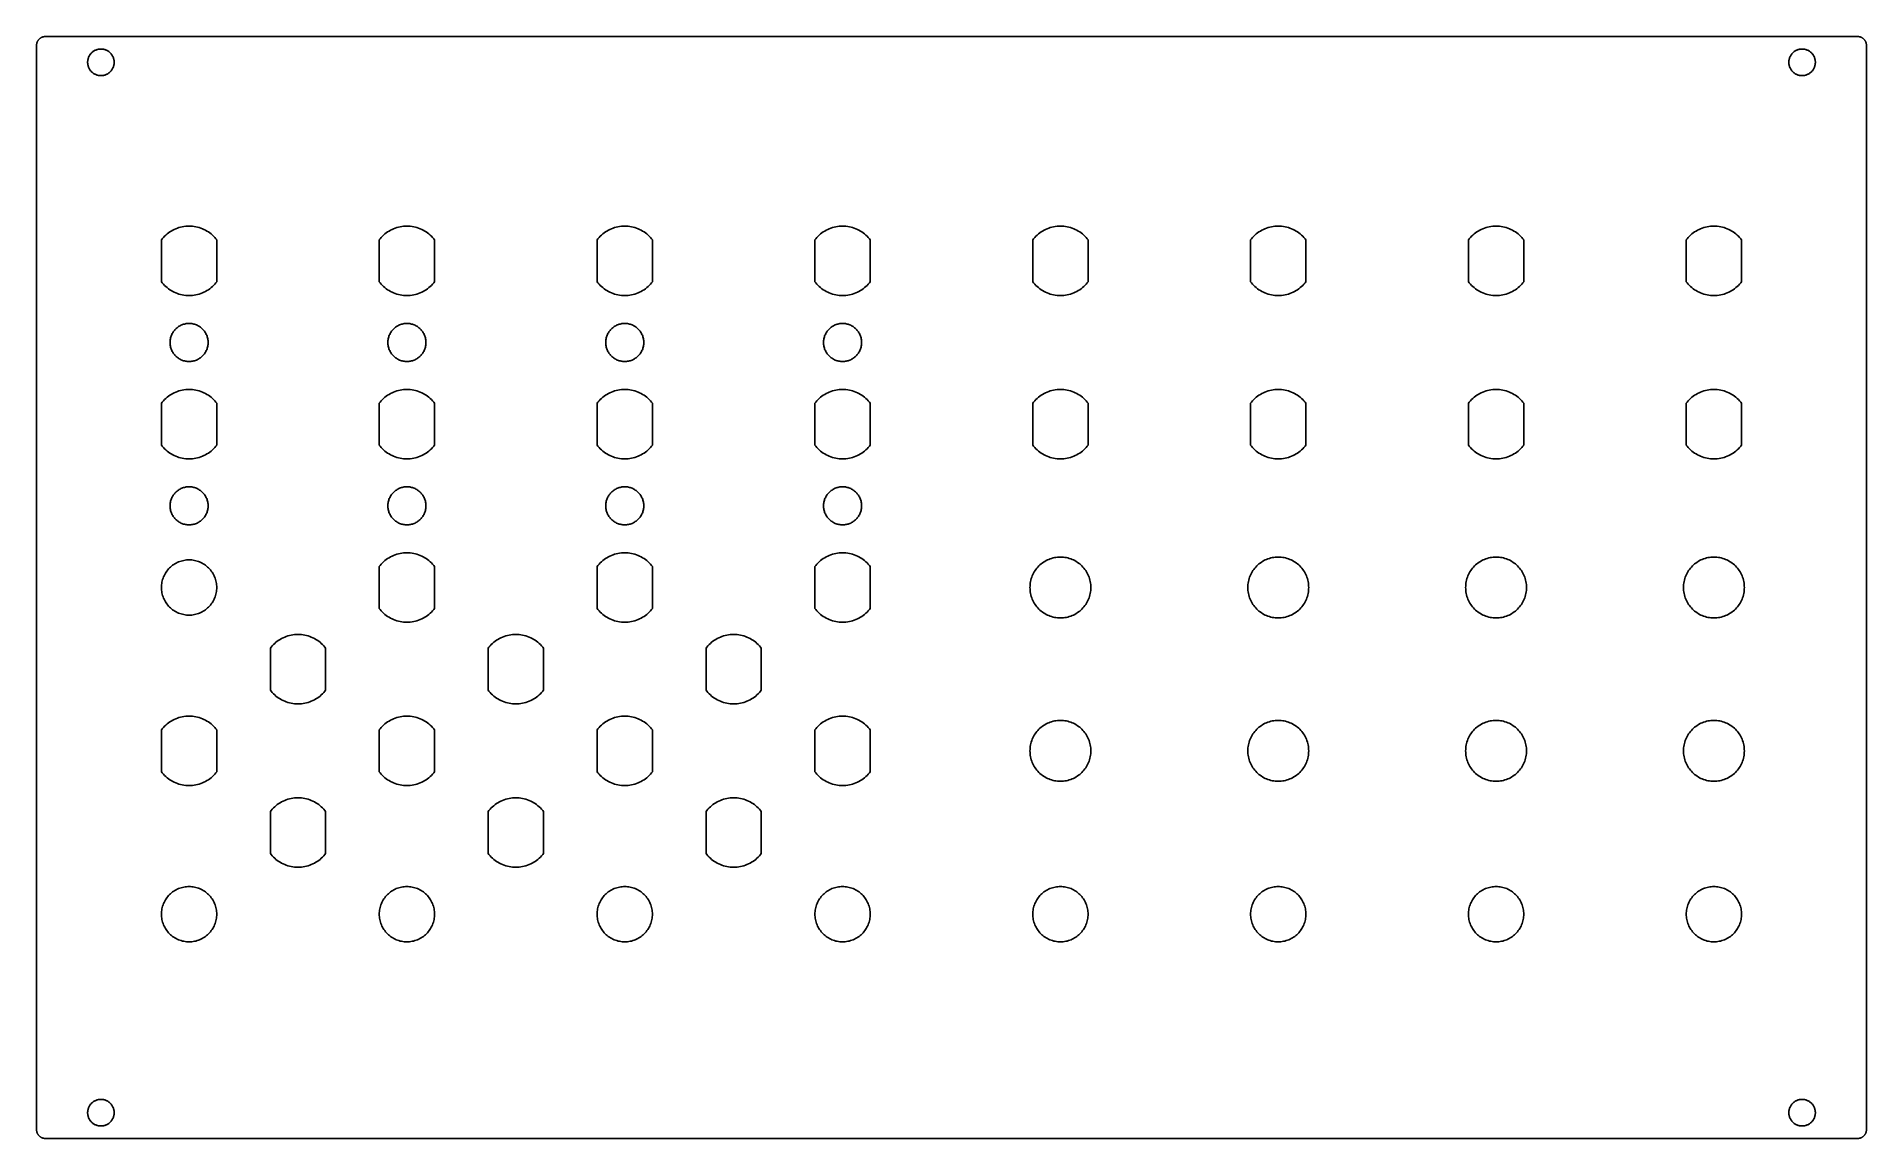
# Model space of a CAD drawing. Header units: metres. Extents: x 0 to 213, y 0 to 128.
import ezdxf

# ---------------------------------------------------------------- set-up
doc = ezdxf.new("R2010")
doc.units = ezdxf.units.M

msp = doc.modelspace()

# ---------------------------------------------------------------- linework, layer by layer
for p, q in [((0.16852, 128.056), (0.14226, 128.014)), ((0.19678, 128.096), (0.16852, 128.056)), ((0.22697, 128.134), (0.19678, 128.096)), ((0.25905, 128.172), (0.22697, 128.134)), ((0.29289, 128.207), (0.25905, 128.172)), ((0.32843, 128.241), (0.29289, 128.207)), ((0.3656, 128.273), (0.32843, 128.241)), ((0.4043, 128.303), (0.3656, 128.273)), ((0.44443, 128.331), (0.4043, 128.303)), ((0.48589, 128.358), (0.44443, 128.331)), ((0.5286, 128.382), (0.48589, 128.358)), ((0.57243, 128.404), (0.5286, 128.382)), ((0.61731, 128.424), (0.57243, 128.404)), ((0.6631, 128.442), (0.61731, 128.424)), ((0.7097, 128.457), (0.6631, 128.442)), ((0.75702, 128.47), (0.7097, 128.457)), ((0.8049, 128.481), (0.75702, 128.47)), ((0.85326, 128.489), (0.8049, 128.481)), ((0.90198, 128.495), (0.85326, 128.489)), ((0.95093, 128.499), (0.90198, 128.495)), ((1, 128.5), (0.95093, 128.499)), ((212.36, 128.5), (1, 128.5)), ((212.409, 128.499), (212.36, 128.5)), ((212.458, 128.495), (212.409, 128.499)), ((212.507, 128.489), (212.458, 128.495)), ((212.555, 128.481), (212.507, 128.489)), ((212.603, 128.47), (212.555, 128.481)), ((212.65, 128.457), (212.603, 128.47)), ((212.697, 128.442), (212.65, 128.457)), ((212.743, 128.424), (212.697, 128.442)), ((212.788, 128.404), (212.743, 128.424)), ((212.831, 128.382), (212.788, 128.404)), ((212.874, 128.358), (212.831, 128.382)), ((212.916, 128.331), (212.874, 128.358)), ((212.956, 128.303), (212.916, 128.331)), ((212.994, 128.273), (212.956, 128.303)), ((213.032, 128.241), (212.994, 128.273)), ((213.067, 128.207), (213.032, 128.241)), ((213.101, 128.172), (213.067, 128.207)), ((213.133, 128.134), (213.101, 128.172)), ((213.163, 128.096), (213.133, 128.134)), ((213.191, 128.056), (213.163, 128.096)), ((213.218, 128.014), (213.191, 128.056)), ((0.00119, 127.549), (0, 127.5)), ((0, 127.5), (0, 1)), ((0.00481, 127.598), (0.00119, 127.549)), ((0.01082, 127.647), (0.00481, 127.598)), ((0.01921, 127.695), (0.01082, 127.647)), ((0.02997, 127.743), (0.01921, 127.695)), ((0.04304, 127.79), (0.02997, 127.743)), ((0.05844, 127.837), (0.04304, 127.79)), ((0.07611, 127.883), (0.05844, 127.837)), ((0.09601, 127.928), (0.07611, 127.883)), ((0.11807, 127.971), (0.09601, 127.928)), ((0.14226, 128.014), (0.11807, 127.971)), ((5.99644, 125.877), (6.01674, 125.95)), ((6.01674, 125.95), (6.0406, 126.022)), ((6.0406, 126.022), (6.06799, 126.093)), ((6.06799, 126.093), (6.09882, 126.163)), ((6.09882, 126.163), (6.13303, 126.231)), ((6.13303, 126.231), (6.17052, 126.297)), ((6.17052, 126.297), (6.21123, 126.361)), ((6.21123, 126.361), (6.25504, 126.423)), ((6.25504, 126.423), (6.30183, 126.483)), ((6.30183, 126.483), (6.35153, 126.541)), ((6.35153, 126.541), (6.40399, 126.596)), ((6.40399, 126.596), (6.45909, 126.648)), ((6.45909, 126.648), (6.51669, 126.698)), ((6.51669, 126.698), (6.57666, 126.745)), ((6.57666, 126.745), (6.63887, 126.789)), ((6.63887, 126.789), (6.70314, 126.829)), ((6.70314, 126.829), (6.76933, 126.867)), ((6.76933, 126.867), (6.8373, 126.901)), ((6.8373, 126.901), (6.90685, 126.932)), ((6.90685, 126.932), (6.97781, 126.959)), ((6.97781, 126.959), (7.05006, 126.983)), ((7.05006, 126.983), (7.12338, 127.004)), ((7.12338, 127.004), (7.19762, 127.02)), ((7.19762, 127.02), (7.27257, 127.033)), ((7.27257, 127.033), (7.34807, 127.043)), ((7.34807, 127.043), (7.42395, 127.048)), ((7.42395, 127.048), (7.5, 127.05)), ((7.5, 127.05), (7.57605, 127.048)), ((7.57605, 127.048), (7.65193, 127.043)), ((7.65193, 127.043), (7.72743, 127.033)), ((7.72743, 127.033), (7.80238, 127.02)), ((7.80238, 127.02), (7.87662, 127.004)), ((7.87662, 127.004), (7.94994, 126.983)), ((7.94994, 126.983), (8.02219, 126.959)), ((8.02219, 126.959), (8.09315, 126.932)), ((8.09315, 126.932), (8.1627, 126.901)), ((8.1627, 126.901), (8.23067, 126.867)), ((8.23067, 126.867), (8.29686, 126.829)), ((8.29686, 126.829), (8.36113, 126.789)), ((8.36113, 126.789), (8.42334, 126.745)), ((8.42334, 126.745), (8.48331, 126.698)), ((8.48331, 126.698), (8.54092, 126.648)), ((8.54092, 126.648), (8.59601, 126.596)), ((8.59601, 126.596), (8.64847, 126.541)), ((8.64847, 126.541), (8.69817, 126.483)), ((8.69817, 126.483), (8.74496, 126.423)), ((8.74496, 126.423), (8.78877, 126.361)), ((8.78877, 126.361), (8.82948, 126.297)), ((8.82948, 126.297), (8.86697, 126.231)), ((8.86697, 126.231), (8.90118, 126.163)), ((8.90118, 126.163), (8.93201, 126.093)), ((8.93201, 126.093), (8.9594, 126.022)), ((8.9594, 126.022), (8.98326, 125.95)), ((8.98326, 125.95), (9.00356, 125.877)), ((204.356, 125.877), (204.377, 125.95)), ((204.377, 125.95), (204.401, 126.022)), ((204.401, 126.022), (204.428, 126.093)), ((204.428, 126.093), (204.459, 126.163)), ((204.459, 126.163), (204.493, 126.231)), ((204.493, 126.231), (204.531, 126.297)), ((204.531, 126.297), (204.571, 126.361)), ((204.571, 126.361), (204.615, 126.423)), ((204.615, 126.423), (204.662, 126.483)), ((204.662, 126.483), (204.712, 126.541)), ((204.712, 126.541), (204.764, 126.596)), ((204.764, 126.596), (204.819, 126.648)), ((204.819, 126.648), (204.877, 126.698)), ((204.877, 126.698), (204.937, 126.745)), ((204.937, 126.745), (204.999, 126.789)), ((204.999, 126.789), (205.063, 126.829)), ((205.063, 126.829), (205.129, 126.867)), ((205.129, 126.867), (205.197, 126.901)), ((205.197, 126.901), (205.267, 126.932)), ((205.267, 126.932), (205.338, 126.959)), ((205.338, 126.959), (205.41, 126.983)), ((205.41, 126.983), (205.483, 127.004)), ((205.483, 127.004), (205.558, 127.02)), ((205.558, 127.02), (205.633, 127.033)), ((205.633, 127.033), (205.708, 127.043)), ((205.708, 127.043), (205.784, 127.048)), ((205.784, 127.048), (205.86, 127.05)), ((205.86, 127.05), (205.936, 127.048)), ((205.936, 127.048), (206.012, 127.043)), ((206.012, 127.043), (206.087, 127.033)), ((206.087, 127.033), (206.162, 127.02)), ((206.162, 127.02), (206.237, 127.004)), ((206.237, 127.004), (206.31, 126.983)), ((206.31, 126.983), (206.382, 126.959)), ((206.382, 126.959), (206.453, 126.932)), ((206.453, 126.932), (206.523, 126.901)), ((206.523, 126.901), (206.591, 126.867)), ((206.591, 126.867), (206.657, 126.829)), ((206.657, 126.829), (206.721, 126.789)), ((206.721, 126.789), (206.783, 126.745)), ((206.783, 126.745), (206.843, 126.698)), ((206.843, 126.698), (206.901, 126.648)), ((206.901, 126.648), (206.956, 126.596)), ((206.956, 126.596), (207.008, 126.541)), ((207.008, 126.541), (207.058, 126.483)), ((207.058, 126.483), (207.105, 126.423)), ((207.105, 126.423), (207.149, 126.361)), ((207.149, 126.361), (207.189, 126.297)), ((207.189, 126.297), (207.227, 126.231)), ((207.227, 126.231), (207.261, 126.163)), ((207.261, 126.163), (207.292, 126.093)), ((207.292, 126.093), (207.319, 126.022)), ((207.319, 126.022), (207.343, 125.95)), ((207.343, 125.95), (207.364, 125.877)), ((213.242, 127.971), (213.218, 128.014)), ((213.264, 127.928), (213.242, 127.971)), ((213.284, 127.883), (213.264, 127.928)), ((213.302, 127.837), (213.284, 127.883)), ((213.317, 127.79), (213.302, 127.837)), ((213.33, 127.743), (213.317, 127.79)), ((213.341, 127.695), (213.33, 127.743)), ((213.349, 127.647), (213.341, 127.695)), ((213.355, 127.598), (213.349, 127.647)), ((213.359, 127.549), (213.355, 127.598)), ((213.36, 127.5), (213.359, 127.549)), ((213.36, 1), (213.36, 127.5)), ((5.95, 125.5), (5.95187, 125.576)), ((5.95187, 125.424), (5.95, 125.5)), ((5.95187, 125.576), (5.95746, 125.652)), ((5.95746, 125.348), (5.95187, 125.424)), ((5.95746, 125.652), (5.96678, 125.727)), ((5.96678, 125.273), (5.95746, 125.348)), ((5.96678, 125.727), (5.97978, 125.802)), ((5.97978, 125.198), (5.96678, 125.273)), ((5.97978, 125.802), (5.99644, 125.877)), ((5.99644, 125.123), (5.97978, 125.198)), ((6.01674, 125.05), (5.99644, 125.123)), ((6.0406, 124.978), (6.01674, 125.05)), ((6.06799, 124.907), (6.0406, 124.978)), ((6.09882, 124.837), (6.06799, 124.907)), ((6.13303, 124.769), (6.09882, 124.837)), ((6.17052, 124.703), (6.13303, 124.769)), ((6.21123, 124.639), (6.17052, 124.703)), ((6.25504, 124.577), (6.21123, 124.639)), ((6.30183, 124.517), (6.25504, 124.577)), ((6.35153, 124.459), (6.30183, 124.517)), ((6.40399, 124.404), (6.35153, 124.459)), ((6.45909, 124.352), (6.40399, 124.404)), ((6.51669, 124.302), (6.45909, 124.352)), ((6.57666, 124.255), (6.51669, 124.302)), ((6.63887, 124.211), (6.57666, 124.255)), ((6.70314, 124.171), (6.63887, 124.211)), ((6.76933, 124.133), (6.70314, 124.171)), ((6.8373, 124.099), (6.76933, 124.133)), ((6.90685, 124.068), (6.8373, 124.099)), ((6.97781, 124.041), (6.90685, 124.068)), ((7.05006, 124.017), (6.97781, 124.041)), ((7.12338, 123.996), (7.05006, 124.017)), ((7.19762, 123.98), (7.12338, 123.996)), ((7.27257, 123.967), (7.19762, 123.98)), ((7.34807, 123.957), (7.27257, 123.967)), ((7.42395, 123.952), (7.34807, 123.957)), ((7.5, 123.95), (7.42395, 123.952)), ((7.57605, 123.952), (7.5, 123.95)), ((7.65193, 123.957), (7.57605, 123.952)), ((7.72743, 123.967), (7.65193, 123.957)), ((7.80238, 123.98), (7.72743, 123.967)), ((7.87662, 123.996), (7.80238, 123.98)), ((7.94994, 124.017), (7.87662, 123.996)), ((8.02219, 124.041), (7.94994, 124.017)), ((8.09315, 124.068), (8.02219, 124.041)), ((8.1627, 124.099), (8.09315, 124.068)), ((8.23067, 124.133), (8.1627, 124.099)), ((8.29686, 124.171), (8.23067, 124.133)), ((8.36113, 124.211), (8.29686, 124.171)), ((8.42334, 124.255), (8.36113, 124.211)), ((8.48331, 124.302), (8.42334, 124.255)), ((8.54092, 124.352), (8.48331, 124.302)), ((8.59601, 124.404), (8.54092, 124.352)), ((8.64847, 124.459), (8.59601, 124.404)), ((8.69817, 124.517), (8.64847, 124.459)), ((8.74496, 124.577), (8.69817, 124.517)), ((8.78877, 124.639), (8.74496, 124.577)), ((8.82948, 124.703), (8.78877, 124.639)), ((8.86697, 124.769), (8.82948, 124.703)), ((8.90118, 124.837), (8.86697, 124.769)), ((8.93201, 124.907), (8.90118, 124.837)), ((8.9594, 124.978), (8.93201, 124.907)), ((8.98326, 125.05), (8.9594, 124.978)), ((9.00356, 125.123), (8.98326, 125.05)), ((9.00356, 125.877), (9.02022, 125.802)), ((9.02022, 125.198), (9.00356, 125.123)), ((9.02022, 125.802), (9.03322, 125.727)), ((9.03322, 125.273), (9.02022, 125.198)), ((9.03322, 125.727), (9.04254, 125.652)), ((9.04254, 125.348), (9.03322, 125.273)), ((9.04254, 125.652), (9.04813, 125.576)), ((9.04813, 125.424), (9.04254, 125.348)), ((9.04813, 125.576), (9.05, 125.5)), ((9.05, 125.5), (9.04813, 125.424)), ((204.31, 125.5), (204.312, 125.576)), ((204.312, 125.424), (204.31, 125.5)), ((204.312, 125.576), (204.317, 125.652)), ((204.317, 125.348), (204.312, 125.424)), ((204.317, 125.652), (204.327, 125.727)), ((204.327, 125.273), (204.317, 125.348)), ((204.327, 125.727), (204.34, 125.802)), ((204.34, 125.198), (204.327, 125.273)), ((204.34, 125.802), (204.356, 125.877)), ((204.356, 125.123), (204.34, 125.198)), ((204.377, 125.05), (204.356, 125.123)), ((204.401, 124.978), (204.377, 125.05)), ((204.428, 124.907), (204.401, 124.978)), ((204.459, 124.837), (204.428, 124.907)), ((204.493, 124.769), (204.459, 124.837)), ((204.531, 124.703), (204.493, 124.769)), ((204.571, 124.639), (204.531, 124.703)), ((204.615, 124.577), (204.571, 124.639)), ((204.662, 124.517), (204.615, 124.577)), ((204.712, 124.459), (204.662, 124.517)), ((204.764, 124.404), (204.712, 124.459)), ((204.819, 124.352), (204.764, 124.404)), ((204.877, 124.302), (204.819, 124.352)), ((204.937, 124.255), (204.877, 124.302)), ((204.999, 124.211), (204.937, 124.255)), ((205.063, 124.171), (204.999, 124.211)), ((205.129, 124.133), (205.063, 124.171)), ((205.197, 124.099), (205.129, 124.133)), ((205.267, 124.068), (205.197, 124.099)), ((205.338, 124.041), (205.267, 124.068)), ((205.41, 124.017), (205.338, 124.041)), ((205.483, 123.996), (205.41, 124.017)), ((205.558, 123.98), (205.483, 123.996)), ((205.633, 123.967), (205.558, 123.98)), ((205.708, 123.957), (205.633, 123.967)), ((205.784, 123.952), (205.708, 123.957)), ((205.86, 123.95), (205.784, 123.952)), ((205.936, 123.952), (205.86, 123.95)), ((206.012, 123.957), (205.936, 123.952)), ((206.087, 123.967), (206.012, 123.957)), ((206.162, 123.98), (206.087, 123.967)), ((206.237, 123.996), (206.162, 123.98)), ((206.31, 124.017), (206.237, 123.996)), ((206.382, 124.041), (206.31, 124.017)), ((206.453, 124.068), (206.382, 124.041)), ((206.523, 124.099), (206.453, 124.068)), ((206.591, 124.133), (206.523, 124.099)), ((206.657, 124.171), (206.591, 124.133)), ((206.721, 124.211), (206.657, 124.171)), ((206.783, 124.255), (206.721, 124.211)), ((206.843, 124.302), (206.783, 124.255)), ((206.901, 124.352), (206.843, 124.302)), ((206.956, 124.404), (206.901, 124.352)), ((207.008, 124.459), (206.956, 124.404)), ((207.058, 124.517), (207.008, 124.459)), ((207.105, 124.577), (207.058, 124.517)), ((207.149, 124.639), (207.105, 124.577)), ((207.189, 124.703), (207.149, 124.639)), ((207.227, 124.769), (207.189, 124.703)), ((207.261, 124.837), (207.227, 124.769)), ((207.292, 124.907), (207.261, 124.837)), ((207.319, 124.978), (207.292, 124.907)), ((207.343, 125.05), (207.319, 124.978)), ((207.364, 125.123), (207.343, 125.05)), ((207.364, 125.877), (207.38, 125.802)), ((207.38, 125.198), (207.364, 125.123)), ((207.38, 125.802), (207.393, 125.727)), ((207.393, 125.273), (207.38, 125.198)), ((207.393, 125.727), (207.403, 125.652)), ((207.403, 125.348), (207.393, 125.273)), ((207.403, 125.652), (207.408, 125.576)), ((207.408, 125.424), (207.403, 125.348)), ((207.408, 125.576), (207.41, 125.5)), ((207.41, 125.5), (207.408, 125.424)), ((14.555, 104.798), (14.6493, 104.919)), ((14.555, 99.9015), (14.555, 104.798)), ((14.6493, 104.919), (14.7792, 105.07)), ((14.7792, 105.07), (14.9162, 105.214)), ((14.9162, 105.214), (15.0602, 105.351)), ((15.0602, 105.351), (15.2107, 105.481)), ((15.2107, 105.481), (15.3674, 105.603)), ((15.3674, 105.603), (15.53, 105.717)), ((15.53, 105.717), (15.6979, 105.824)), ((15.6979, 105.824), (15.8708, 105.922)), ((15.8708, 105.922), (16.0484, 106.011)), ((16.0484, 106.011), (16.2301, 106.092)), ((16.2301, 106.092), (16.4156, 106.163)), ((16.4156, 106.163), (16.6044, 106.226)), ((16.6044, 106.226), (16.7959, 106.279)), ((16.7959, 106.279), (16.9899, 106.322)), ((16.9899, 106.322), (17.1857, 106.356)), ((17.1857, 106.356), (17.383, 106.38)), ((17.383, 106.38), (17.5813, 106.395)), ((17.5813, 106.395), (17.78, 106.4)), ((17.78, 106.4), (17.9787, 106.395)), ((17.9787, 106.395), (18.177, 106.38)), ((18.177, 106.38), (18.3743, 106.356)), ((18.3743, 106.356), (18.5701, 106.322)), ((18.5701, 106.322), (18.7641, 106.279)), ((18.7641, 106.279), (18.9556, 106.226)), ((18.9556, 106.226), (19.1444, 106.163)), ((19.1444, 106.163), (19.3299, 106.092)), ((19.3299, 106.092), (19.5116, 106.011)), ((19.5116, 106.011), (19.6891, 105.922)), ((19.6891, 105.922), (19.8621, 105.824)), ((19.8621, 105.824), (20.03, 105.717)), ((20.03, 105.717), (20.1926, 105.603)), ((20.1926, 105.603), (20.3493, 105.481)), ((20.3493, 105.481), (20.4998, 105.351)), ((20.4998, 105.351), (20.6438, 105.214)), ((20.6438, 105.214), (20.7808, 105.07)), ((20.7808, 105.07), (20.9107, 104.919)), ((20.9107, 104.919), (21.005, 104.798)), ((21.005, 104.798), (21.005, 99.9015)), ((39.955, 104.798), (40.0493, 104.919)), ((39.955, 99.9015), (39.955, 104.798)), ((40.0493, 104.919), (40.1792, 105.07)), ((40.1792, 105.07), (40.3162, 105.214)), ((40.3162, 105.214), (40.4602, 105.351)), ((40.4602, 105.351), (40.6107, 105.481)), ((40.6107, 105.481), (40.7674, 105.603)), ((40.7674, 105.603), (40.9299, 105.717)), ((40.9299, 105.717), (41.0979, 105.824)), ((41.0979, 105.824), (41.2708, 105.922)), ((41.2708, 105.922), (41.4484, 106.011)), ((41.4484, 106.011), (41.6301, 106.092)), ((41.6301, 106.092), (41.8156, 106.163)), ((41.8156, 106.163), (42.0043, 106.226)), ((42.0043, 106.226), (42.1959, 106.279)), ((42.1959, 106.279), (42.3899, 106.322)), ((42.3899, 106.322), (42.5857, 106.356)), ((42.5857, 106.356), (42.783, 106.38)), ((42.783, 106.38), (42.9813, 106.395)), ((42.9813, 106.395), (43.18, 106.4)), ((43.18, 106.4), (43.3787, 106.395)), ((43.3787, 106.395), (43.577, 106.38)), ((43.577, 106.38), (43.7742, 106.356)), ((43.7742, 106.356), (43.9701, 106.322)), ((43.9701, 106.322), (44.164, 106.279)), ((44.164, 106.279), (44.3556, 106.226)), ((44.3556, 106.226), (44.5444, 106.163)), ((44.5444, 106.163), (44.7299, 106.092)), ((44.7299, 106.092), (44.9116, 106.011)), ((44.9116, 106.011), (45.0891, 105.922)), ((45.0891, 105.922), (45.2621, 105.824)), ((45.2621, 105.824), (45.43, 105.717)), ((45.43, 105.717), (45.5926, 105.603)), ((45.5926, 105.603), (45.7493, 105.481)), ((45.7493, 105.481), (45.8998, 105.351)), ((45.8998, 105.351), (46.0438, 105.214)), ((46.0438, 105.214), (46.1808, 105.07)), ((46.1808, 105.07), (46.3107, 104.919)), ((46.3107, 104.919), (46.405, 104.798)), ((46.405, 104.798), (46.405, 99.9015)), ((65.355, 104.798), (65.4493, 104.919)), ((65.355, 99.9015), (65.355, 104.798)), ((65.4493, 104.919), (65.5791, 105.07)), ((65.5791, 105.07), (65.7162, 105.214)), ((65.7162, 105.214), (65.8602, 105.351)), ((65.8602, 105.351), (66.0107, 105.481)), ((66.0107, 105.481), (66.1674, 105.603)), ((66.1674, 105.603), (66.3299, 105.717)), ((66.3299, 105.717), (66.4979, 105.824)), ((66.4979, 105.824), (66.6708, 105.922)), ((66.6708, 105.922), (66.8484, 106.011)), ((66.8484, 106.011), (67.0301, 106.092)), ((67.0301, 106.092), (67.2156, 106.163)), ((67.2156, 106.163), (67.4043, 106.226)), ((67.4043, 106.226), (67.5959, 106.279)), ((67.5959, 106.279), (67.7899, 106.322)), ((67.7899, 106.322), (67.9857, 106.356)), ((67.9857, 106.356), (68.183, 106.38)), ((68.183, 106.38), (68.3813, 106.395)), ((68.3813, 106.395), (68.58, 106.4)), ((68.58, 106.4), (68.7787, 106.395)), ((68.7787, 106.395), (68.9769, 106.38)), ((68.9769, 106.38), (69.1742, 106.356)), ((69.1742, 106.356), (69.3701, 106.322)), ((69.3701, 106.322), (69.564, 106.279)), ((69.564, 106.279), (69.7556, 106.226)), ((69.7556, 106.226), (69.9444, 106.163)), ((69.9444, 106.163), (70.1299, 106.092)), ((70.1299, 106.092), (70.3116, 106.011)), ((70.3116, 106.011), (70.4891, 105.922)), ((70.4891, 105.922), (70.6621, 105.824)), ((70.6621, 105.824), (70.83, 105.717)), ((70.83, 105.717), (70.9926, 105.603)), ((70.9926, 105.603), (71.1493, 105.481)), ((71.1493, 105.481), (71.2998, 105.351)), ((71.2998, 105.351), (71.4438, 105.214)), ((71.4438, 105.214), (71.5808, 105.07)), ((71.5808, 105.07), (71.7107, 104.919)), ((71.7107, 104.919), (71.805, 104.798)), ((71.805, 104.798), (71.805, 99.9015)), ((90.755, 104.798), (90.8493, 104.919)), ((90.755, 99.9015), (90.755, 104.798)), ((90.8493, 104.919), (90.9792, 105.07)), ((90.9792, 105.07), (91.1162, 105.214)), ((91.1162, 105.214), (91.2602, 105.351)), ((91.2602, 105.351), (91.4107, 105.481)), ((91.4107, 105.481), (91.5674, 105.603)), ((91.5674, 105.603), (91.7299, 105.717)), ((91.7299, 105.717), (91.8979, 105.824)), ((91.8979, 105.824), (92.0708, 105.922)), ((92.0708, 105.922), (92.2484, 106.011)), ((92.2484, 106.011), (92.4301, 106.092)), ((92.4301, 106.092), (92.6156, 106.163)), ((92.6156, 106.163), (92.8044, 106.226)), ((92.8044, 106.226), (92.9959, 106.279)), ((92.9959, 106.279), (93.1899, 106.322)), ((93.1899, 106.322), (93.3857, 106.356)), ((93.3857, 106.356), (93.583, 106.38)), ((93.583, 106.38), (93.7813, 106.395)), ((93.7813, 106.395), (93.98, 106.4)), ((93.98, 106.4), (94.1787, 106.395)), ((94.1787, 106.395), (94.377, 106.38)), ((94.377, 106.38), (94.5742, 106.356)), ((94.5742, 106.356), (94.7701, 106.322)), ((94.7701, 106.322), (94.9641, 106.279)), ((94.9641, 106.279), (95.1556, 106.226)), ((95.1556, 106.226), (95.3444, 106.163)), ((95.3444, 106.163), (95.5299, 106.092)), ((95.5299, 106.092), (95.7116, 106.011)), ((95.7116, 106.011), (95.8891, 105.922)), ((95.8891, 105.922), (96.0621, 105.824)), ((96.0621, 105.824), (96.23, 105.717)), ((96.23, 105.717), (96.3926, 105.603)), ((96.3926, 105.603), (96.5493, 105.481)), ((96.5493, 105.481), (96.6998, 105.351)), ((96.6998, 105.351), (96.8438, 105.214)), ((96.8438, 105.214), (96.9808, 105.07)), ((96.9808, 105.07), (97.1107, 104.919)), ((97.1107, 104.919), (97.205, 104.798)), ((97.205, 104.798), (97.205, 99.9015)), ((116.155, 104.798), (116.249, 104.919)), ((116.155, 99.9015), (116.155, 104.798)), ((116.249, 104.919), (116.379, 105.07)), ((116.379, 105.07), (116.516, 105.214)), ((116.516, 105.214), (116.66, 105.351)), ((116.66, 105.351), (116.811, 105.481)), ((116.811, 105.481), (116.967, 105.603)), ((116.967, 105.603), (117.13, 105.717)), ((117.13, 105.717), (117.298, 105.824)), ((117.298, 105.824), (117.471, 105.922)), ((117.471, 105.922), (117.648, 106.011)), ((117.648, 106.011), (117.83, 106.092)), ((117.83, 106.092), (118.016, 106.163)), ((118.016, 106.163), (118.204, 106.226)), ((118.204, 106.226), (118.396, 106.279)), ((118.396, 106.279), (118.59, 106.322)), ((118.59, 106.322), (118.786, 106.356)), ((118.786, 106.356), (118.983, 106.38)), ((118.983, 106.38), (119.181, 106.395)), ((119.181, 106.395), (119.38, 106.4)), ((119.38, 106.4), (119.579, 106.395)), ((119.579, 106.395), (119.777, 106.38)), ((119.777, 106.38), (119.974, 106.356)), ((119.974, 106.356), (120.17, 106.322)), ((120.17, 106.322), (120.364, 106.279)), ((120.364, 106.279), (120.556, 106.226)), ((120.556, 106.226), (120.744, 106.163)), ((120.744, 106.163), (120.93, 106.092)), ((120.93, 106.092), (121.112, 106.011)), ((121.112, 106.011), (121.289, 105.922)), ((121.289, 105.922), (121.462, 105.824)), ((121.462, 105.824), (121.63, 105.717)), ((121.63, 105.717), (121.793, 105.603)), ((121.793, 105.603), (121.949, 105.481)), ((121.949, 105.481), (122.1, 105.351)), ((122.1, 105.351), (122.244, 105.214)), ((122.244, 105.214), (122.381, 105.07)), ((122.381, 105.07), (122.511, 104.919)), ((122.511, 104.919), (122.605, 104.798)), ((122.605, 104.798), (122.605, 99.9015)), ((141.555, 104.798), (141.649, 104.919)), ((141.555, 99.9015), (141.555, 104.798)), ((141.649, 104.919), (141.779, 105.07)), ((141.779, 105.07), (141.916, 105.214)), ((141.916, 105.214), (142.06, 105.351)), ((142.06, 105.351), (142.211, 105.481)), ((142.211, 105.481), (142.367, 105.603)), ((142.367, 105.603), (142.53, 105.717)), ((142.53, 105.717), (142.698, 105.824)), ((142.698, 105.824), (142.871, 105.922)), ((142.871, 105.922), (143.048, 106.011)), ((143.048, 106.011), (143.23, 106.092)), ((143.23, 106.092), (143.416, 106.163)), ((143.416, 106.163), (143.604, 106.226)), ((143.604, 106.226), (143.796, 106.279)), ((143.796, 106.279), (143.99, 106.322)), ((143.99, 106.322), (144.186, 106.356)), ((144.186, 106.356), (144.383, 106.38)), ((144.383, 106.38), (144.581, 106.395)), ((144.581, 106.395), (144.78, 106.4)), ((144.78, 106.4), (144.979, 106.395)), ((144.979, 106.395), (145.177, 106.38)), ((145.177, 106.38), (145.374, 106.356)), ((145.374, 106.356), (145.57, 106.322)), ((145.57, 106.322), (145.764, 106.279)), ((145.764, 106.279), (145.956, 106.226)), ((145.956, 106.226), (146.144, 106.163)), ((146.144, 106.163), (146.33, 106.092)), ((146.33, 106.092), (146.512, 106.011)), ((146.512, 106.011), (146.689, 105.922)), ((146.689, 105.922), (146.862, 105.824)), ((146.862, 105.824), (147.03, 105.717)), ((147.03, 105.717), (147.193, 105.603)), ((147.193, 105.603), (147.349, 105.481)), ((147.349, 105.481), (147.5, 105.351)), ((147.5, 105.351), (147.644, 105.214)), ((147.644, 105.214), (147.781, 105.07)), ((147.781, 105.07), (147.911, 104.919)), ((147.911, 104.919), (148.005, 104.798)), ((148.005, 104.798), (148.005, 99.9015)), ((166.955, 104.798), (167.049, 104.919)), ((166.955, 99.9015), (166.955, 104.798)), ((167.049, 104.919), (167.179, 105.07)), ((167.179, 105.07), (167.316, 105.214)), ((167.316, 105.214), (167.46, 105.351)), ((167.46, 105.351), (167.611, 105.481)), ((167.611, 105.481), (167.767, 105.603)), ((167.767, 105.603), (167.93, 105.717)), ((167.93, 105.717), (168.098, 105.824)), ((168.098, 105.824), (168.271, 105.922)), ((168.271, 105.922), (168.448, 106.011)), ((168.448, 106.011), (168.63, 106.092)), ((168.63, 106.092), (168.816, 106.163)), ((168.816, 106.163), (169.004, 106.226)), ((169.004, 106.226), (169.196, 106.279)), ((169.196, 106.279), (169.39, 106.322)), ((169.39, 106.322), (169.586, 106.356)), ((169.586, 106.356), (169.783, 106.38)), ((169.783, 106.38), (169.981, 106.395)), ((169.981, 106.395), (170.18, 106.4)), ((170.18, 106.4), (170.379, 106.395)), ((170.379, 106.395), (170.577, 106.38)), ((170.577, 106.38), (170.774, 106.356)), ((170.774, 106.356), (170.97, 106.322)), ((170.97, 106.322), (171.164, 106.279)), ((171.164, 106.279), (171.356, 106.226)), ((171.356, 106.226), (171.544, 106.163)), ((171.544, 106.163), (171.73, 106.092)), ((171.73, 106.092), (171.912, 106.011)), ((171.912, 106.011), (172.089, 105.922)), ((172.089, 105.922), (172.262, 105.824)), ((172.262, 105.824), (172.43, 105.717)), ((172.43, 105.717), (172.593, 105.603)), ((172.593, 105.603), (172.749, 105.481)), ((172.749, 105.481), (172.9, 105.351)), ((172.9, 105.351), (173.044, 105.214)), ((173.044, 105.214), (173.181, 105.07)), ((173.181, 105.07), (173.311, 104.919)), ((173.311, 104.919), (173.405, 104.798)), ((173.405, 104.798), (173.405, 99.9015)), ((192.355, 104.798), (192.449, 104.919)), ((192.355, 99.9015), (192.355, 104.798)), ((192.449, 104.919), (192.579, 105.07)), ((192.579, 105.07), (192.716, 105.214)), ((192.716, 105.214), (192.86, 105.351)), ((192.86, 105.351), (193.011, 105.481)), ((193.011, 105.481), (193.167, 105.603)), ((193.167, 105.603), (193.33, 105.717)), ((193.33, 105.717), (193.498, 105.824)), ((193.498, 105.824), (193.671, 105.922)), ((193.671, 105.922), (193.848, 106.011)), ((193.848, 106.011), (194.03, 106.092)), ((194.03, 106.092), (194.216, 106.163)), ((194.216, 106.163), (194.404, 106.226)), ((194.404, 106.226), (194.596, 106.279)), ((194.596, 106.279), (194.79, 106.322)), ((194.79, 106.322), (194.986, 106.356)), ((194.986, 106.356), (195.183, 106.38)), ((195.183, 106.38), (195.381, 106.395)), ((195.381, 106.395), (195.58, 106.4)), ((195.58, 106.4), (195.779, 106.395)), ((195.779, 106.395), (195.977, 106.38)), ((195.977, 106.38), (196.174, 106.356)), ((196.174, 106.356), (196.37, 106.322)), ((196.37, 106.322), (196.564, 106.279)), ((196.564, 106.279), (196.756, 106.226)), ((196.756, 106.226), (196.944, 106.163)), ((196.944, 106.163), (197.13, 106.092)), ((197.13, 106.092), (197.312, 106.011)), ((197.312, 106.011), (197.489, 105.922)), ((197.489, 105.922), (197.662, 105.824)), ((197.662, 105.824), (197.83, 105.717)), ((197.83, 105.717), (197.993, 105.603)), ((197.993, 105.603), (198.149, 105.481)), ((198.149, 105.481), (198.3, 105.351)), ((198.3, 105.351), (198.444, 105.214)), ((198.444, 105.214), (198.581, 105.07)), ((198.581, 105.07), (198.711, 104.919)), ((198.711, 104.919), (198.805, 104.798)), ((198.805, 104.798), (198.805, 99.9015)), ((14.6493, 99.7807), (14.555, 99.9015)), ((14.7792, 99.6302), (14.6493, 99.7807)), ((14.9162, 99.4862), (14.7792, 99.6302)), ((15.0602, 99.3491), (14.9162, 99.4862)), ((15.2107, 99.2193), (15.0602, 99.3491)), ((15.3674, 99.097), (15.2107, 99.2193)), ((15.53, 98.9825), (15.3674, 99.097)), ((15.6979, 98.8762), (15.53, 98.9825)), ((15.8708, 98.7782), (15.6979, 98.8762)), ((16.0484, 98.6888), (15.8708, 98.7782)), ((16.2301, 98.6083), (16.0484, 98.6888)), ((16.4156, 98.5367), (16.2301, 98.6083)), ((16.6044, 98.4744), (16.4156, 98.5367)), ((16.7959, 98.4214), (16.6044, 98.4744)), ((16.9899, 98.3778), (16.7959, 98.4214)), ((17.1857, 98.3438), (16.9899, 98.3778)), ((17.383, 98.3195), (17.1857, 98.3438)), ((17.5813, 98.3049), (17.383, 98.3195)), ((17.78, 98.3), (17.5813, 98.3049)), ((17.9787, 98.3049), (17.78, 98.3)), ((18.177, 98.3195), (17.9787, 98.3049)), ((18.3743, 98.3438), (18.177, 98.3195)), ((18.5701, 98.3778), (18.3743, 98.3438)), ((18.7641, 98.4214), (18.5701, 98.3778)), ((18.9556, 98.4744), (18.7641, 98.4214)), ((19.1444, 98.5367), (18.9556, 98.4744)), ((19.3299, 98.6083), (19.1444, 98.5367)), ((19.5116, 98.6888), (19.3299, 98.6083)), ((19.6891, 98.7782), (19.5116, 98.6888)), ((19.8621, 98.8762), (19.6891, 98.7782)), ((20.03, 98.9825), (19.8621, 98.8762)), ((20.1926, 99.097), (20.03, 98.9825)), ((20.3493, 99.2193), (20.1926, 99.097)), ((20.4998, 99.3491), (20.3493, 99.2193)), ((20.6438, 99.4862), (20.4998, 99.3491)), ((20.7808, 99.6302), (20.6438, 99.4862)), ((20.9107, 99.7807), (20.7808, 99.6302)), ((21.005, 99.9015), (20.9107, 99.7807)), ((40.0493, 99.7807), (39.955, 99.9015)), ((40.1792, 99.6302), (40.0493, 99.7807)), ((40.3162, 99.4862), (40.1792, 99.6302)), ((40.4602, 99.3491), (40.3162, 99.4862)), ((40.6107, 99.2193), (40.4602, 99.3491)), ((40.7674, 99.097), (40.6107, 99.2193)), ((40.9299, 98.9825), (40.7674, 99.097)), ((41.0979, 98.8762), (40.9299, 98.9825)), ((41.2708, 98.7782), (41.0979, 98.8762)), ((41.4484, 98.6888), (41.2708, 98.7782)), ((41.6301, 98.6083), (41.4484, 98.6888)), ((41.8156, 98.5367), (41.6301, 98.6083)), ((42.0043, 98.4744), (41.8156, 98.5367)), ((42.1959, 98.4214), (42.0043, 98.4744)), ((42.3899, 98.3778), (42.1959, 98.4214)), ((42.5857, 98.3438), (42.3899, 98.3778)), ((42.783, 98.3195), (42.5857, 98.3438)), ((42.9813, 98.3049), (42.783, 98.3195)), ((43.18, 98.3), (42.9813, 98.3049)), ((43.3787, 98.3049), (43.18, 98.3)), ((43.577, 98.3195), (43.3787, 98.3049)), ((43.7742, 98.3438), (43.577, 98.3195)), ((43.9701, 98.3778), (43.7742, 98.3438)), ((44.164, 98.4214), (43.9701, 98.3778)), ((44.3556, 98.4744), (44.164, 98.4214)), ((44.5444, 98.5367), (44.3556, 98.4744)), ((44.7299, 98.6083), (44.5444, 98.5367)), ((44.9116, 98.6888), (44.7299, 98.6083)), ((45.0891, 98.7782), (44.9116, 98.6888)), ((45.2621, 98.8762), (45.0891, 98.7782)), ((45.43, 98.9825), (45.2621, 98.8762)), ((45.5926, 99.097), (45.43, 98.9825)), ((45.7493, 99.2193), (45.5926, 99.097)), ((45.8998, 99.3491), (45.7493, 99.2193)), ((46.0438, 99.4862), (45.8998, 99.3491)), ((46.1808, 99.6302), (46.0438, 99.4862)), ((46.3107, 99.7807), (46.1808, 99.6302)), ((46.405, 99.9015), (46.3107, 99.7807)), ((65.4493, 99.7807), (65.355, 99.9015)), ((65.5791, 99.6302), (65.4493, 99.7807)), ((65.7162, 99.4862), (65.5791, 99.6302)), ((65.8602, 99.3491), (65.7162, 99.4862)), ((66.0107, 99.2193), (65.8602, 99.3491)), ((66.1674, 99.097), (66.0107, 99.2193)), ((66.3299, 98.9825), (66.1674, 99.097)), ((66.4979, 98.8762), (66.3299, 98.9825)), ((66.6708, 98.7782), (66.4979, 98.8762)), ((66.8484, 98.6888), (66.6708, 98.7782)), ((67.0301, 98.6083), (66.8484, 98.6888)), ((67.2156, 98.5367), (67.0301, 98.6083)), ((67.4043, 98.4744), (67.2156, 98.5367)), ((67.5959, 98.4214), (67.4043, 98.4744)), ((67.7899, 98.3778), (67.5959, 98.4214)), ((67.9857, 98.3438), (67.7899, 98.3778)), ((68.183, 98.3195), (67.9857, 98.3438)), ((68.3813, 98.3049), (68.183, 98.3195)), ((68.58, 98.3), (68.3813, 98.3049)), ((68.7787, 98.3049), (68.58, 98.3)), ((68.9769, 98.3195), (68.7787, 98.3049)), ((69.1742, 98.3438), (68.9769, 98.3195)), ((69.3701, 98.3778), (69.1742, 98.3438)), ((69.564, 98.4214), (69.3701, 98.3778)), ((69.7556, 98.4744), (69.564, 98.4214)), ((69.9444, 98.5367), (69.7556, 98.4744)), ((70.1299, 98.6083), (69.9444, 98.5367)), ((70.3116, 98.6888), (70.1299, 98.6083)), ((70.4891, 98.7782), (70.3116, 98.6888)), ((70.6621, 98.8762), (70.4891, 98.7782)), ((70.83, 98.9825), (70.6621, 98.8762)), ((70.9926, 99.097), (70.83, 98.9825)), ((71.1493, 99.2193), (70.9926, 99.097)), ((71.2998, 99.3491), (71.1493, 99.2193)), ((71.4438, 99.4862), (71.2998, 99.3491)), ((71.5808, 99.6302), (71.4438, 99.4862)), ((71.7107, 99.7807), (71.5808, 99.6302)), ((71.805, 99.9015), (71.7107, 99.7807)), ((90.8493, 99.7807), (90.755, 99.9015)), ((90.9792, 99.6302), (90.8493, 99.7807)), ((91.1162, 99.4862), (90.9792, 99.6302)), ((91.2602, 99.3491), (91.1162, 99.4862)), ((91.4107, 99.2193), (91.2602, 99.3491)), ((91.5674, 99.097), (91.4107, 99.2193)), ((91.7299, 98.9825), (91.5674, 99.097)), ((91.8979, 98.8762), (91.7299, 98.9825)), ((92.0708, 98.7782), (91.8979, 98.8762)), ((92.2484, 98.6888), (92.0708, 98.7782)), ((92.4301, 98.6083), (92.2484, 98.6888)), ((92.6156, 98.5367), (92.4301, 98.6083)), ((92.8044, 98.4744), (92.6156, 98.5367)), ((92.9959, 98.4214), (92.8044, 98.4744)), ((93.1899, 98.3778), (92.9959, 98.4214)), ((93.3857, 98.3438), (93.1899, 98.3778)), ((93.583, 98.3195), (93.3857, 98.3438)), ((93.7813, 98.3049), (93.583, 98.3195)), ((93.98, 98.3), (93.7813, 98.3049)), ((94.1787, 98.3049), (93.98, 98.3)), ((94.377, 98.3195), (94.1787, 98.3049)), ((94.5742, 98.3438), (94.377, 98.3195)), ((94.7701, 98.3778), (94.5742, 98.3438)), ((94.9641, 98.4214), (94.7701, 98.3778)), ((95.1556, 98.4744), (94.9641, 98.4214)), ((95.3444, 98.5367), (95.1556, 98.4744)), ((95.5299, 98.6083), (95.3444, 98.5367)), ((95.7116, 98.6888), (95.5299, 98.6083)), ((95.8891, 98.7782), (95.7116, 98.6888)), ((96.0621, 98.8762), (95.8891, 98.7782)), ((96.23, 98.9825), (96.0621, 98.8762)), ((96.3926, 99.097), (96.23, 98.9825)), ((96.5493, 99.2193), (96.3926, 99.097)), ((96.6998, 99.3491), (96.5493, 99.2193)), ((96.8438, 99.4862), (96.6998, 99.3491)), ((96.9808, 99.6302), (96.8438, 99.4862)), ((97.1107, 99.7807), (96.9808, 99.6302)), ((97.205, 99.9015), (97.1107, 99.7807)), ((116.249, 99.7807), (116.155, 99.9015)), ((116.379, 99.6302), (116.249, 99.7807)), ((116.516, 99.4862), (116.379, 99.6302)), ((116.66, 99.3491), (116.516, 99.4862)), ((116.811, 99.2193), (116.66, 99.3491)), ((116.967, 99.097), (116.811, 99.2193)), ((117.13, 98.9825), (116.967, 99.097)), ((117.298, 98.8762), (117.13, 98.9825)), ((117.471, 98.7782), (117.298, 98.8762)), ((117.648, 98.6888), (117.471, 98.7782)), ((117.83, 98.6083), (117.648, 98.6888)), ((118.016, 98.5367), (117.83, 98.6083)), ((118.204, 98.4744), (118.016, 98.5367)), ((118.396, 98.4214), (118.204, 98.4744)), ((118.59, 98.3778), (118.396, 98.4214)), ((118.786, 98.3438), (118.59, 98.3778)), ((118.983, 98.3195), (118.786, 98.3438)), ((119.181, 98.3049), (118.983, 98.3195)), ((119.38, 98.3), (119.181, 98.3049)), ((119.579, 98.3049), (119.38, 98.3)), ((119.777, 98.3195), (119.579, 98.3049)), ((119.974, 98.3438), (119.777, 98.3195)), ((120.17, 98.3778), (119.974, 98.3438)), ((120.364, 98.4214), (120.17, 98.3778)), ((120.556, 98.4744), (120.364, 98.4214)), ((120.744, 98.5367), (120.556, 98.4744)), ((120.93, 98.6083), (120.744, 98.5367)), ((121.112, 98.6888), (120.93, 98.6083)), ((121.289, 98.7782), (121.112, 98.6888)), ((121.462, 98.8762), (121.289, 98.7782)), ((121.63, 98.9825), (121.462, 98.8762)), ((121.793, 99.097), (121.63, 98.9825)), ((121.949, 99.2193), (121.793, 99.097)), ((122.1, 99.3491), (121.949, 99.2193)), ((122.244, 99.4862), (122.1, 99.3491)), ((122.381, 99.6302), (122.244, 99.4862)), ((122.511, 99.7807), (122.381, 99.6302)), ((122.605, 99.9015), (122.511, 99.7807)), ((141.649, 99.7807), (141.555, 99.9015)), ((141.779, 99.6302), (141.649, 99.7807)), ((141.916, 99.4862), (141.779, 99.6302)), ((142.06, 99.3491), (141.916, 99.4862)), ((142.211, 99.2193), (142.06, 99.3491)), ((142.367, 99.097), (142.211, 99.2193)), ((142.53, 98.9825), (142.367, 99.097)), ((142.698, 98.8762), (142.53, 98.9825)), ((142.871, 98.7782), (142.698, 98.8762)), ((143.048, 98.6888), (142.871, 98.7782)), ((143.23, 98.6083), (143.048, 98.6888)), ((143.416, 98.5367), (143.23, 98.6083)), ((143.604, 98.4744), (143.416, 98.5367)), ((143.796, 98.4214), (143.604, 98.4744)), ((143.99, 98.3778), (143.796, 98.4214)), ((144.186, 98.3438), (143.99, 98.3778)), ((144.383, 98.3195), (144.186, 98.3438)), ((144.581, 98.3049), (144.383, 98.3195)), ((144.78, 98.3), (144.581, 98.3049)), ((144.979, 98.3049), (144.78, 98.3)), ((145.177, 98.3195), (144.979, 98.3049)), ((145.374, 98.3438), (145.177, 98.3195)), ((145.57, 98.3778), (145.374, 98.3438)), ((145.764, 98.4214), (145.57, 98.3778)), ((145.956, 98.4744), (145.764, 98.4214)), ((146.144, 98.5367), (145.956, 98.4744)), ((146.33, 98.6083), (146.144, 98.5367)), ((146.512, 98.6888), (146.33, 98.6083)), ((146.689, 98.7782), (146.512, 98.6888)), ((146.862, 98.8762), (146.689, 98.7782)), ((147.03, 98.9825), (146.862, 98.8762)), ((147.193, 99.097), (147.03, 98.9825)), ((147.349, 99.2193), (147.193, 99.097)), ((147.5, 99.3491), (147.349, 99.2193)), ((147.644, 99.4862), (147.5, 99.3491)), ((147.781, 99.6302), (147.644, 99.4862)), ((147.911, 99.7807), (147.781, 99.6302)), ((148.005, 99.9015), (147.911, 99.7807)), ((167.049, 99.7807), (166.955, 99.9015)), ((167.179, 99.6302), (167.049, 99.7807)), ((167.316, 99.4862), (167.179, 99.6302)), ((167.46, 99.3491), (167.316, 99.4862)), ((167.611, 99.2193), (167.46, 99.3491)), ((167.767, 99.097), (167.611, 99.2193)), ((167.93, 98.9825), (167.767, 99.097)), ((168.098, 98.8762), (167.93, 98.9825)), ((168.271, 98.7782), (168.098, 98.8762)), ((168.448, 98.6888), (168.271, 98.7782)), ((168.63, 98.6083), (168.448, 98.6888)), ((168.816, 98.5367), (168.63, 98.6083)), ((169.004, 98.4744), (168.816, 98.5367)), ((169.196, 98.4214), (169.004, 98.4744)), ((169.39, 98.3778), (169.196, 98.4214)), ((169.586, 98.3438), (169.39, 98.3778)), ((169.783, 98.3195), (169.586, 98.3438)), ((169.981, 98.3049), (169.783, 98.3195)), ((170.18, 98.3), (169.981, 98.3049)), ((170.379, 98.3049), (170.18, 98.3)), ((170.577, 98.3195), (170.379, 98.3049)), ((170.774, 98.3438), (170.577, 98.3195)), ((170.97, 98.3778), (170.774, 98.3438)), ((171.164, 98.4214), (170.97, 98.3778)), ((171.356, 98.4744), (171.164, 98.4214)), ((171.544, 98.5367), (171.356, 98.4744)), ((171.73, 98.6083), (171.544, 98.5367)), ((171.912, 98.6888), (171.73, 98.6083)), ((172.089, 98.7782), (171.912, 98.6888)), ((172.262, 98.8762), (172.089, 98.7782)), ((172.43, 98.9825), (172.262, 98.8762)), ((172.593, 99.097), (172.43, 98.9825)), ((172.749, 99.2193), (172.593, 99.097)), ((172.9, 99.3491), (172.749, 99.2193)), ((173.044, 99.4862), (172.9, 99.3491)), ((173.181, 99.6302), (173.044, 99.4862)), ((173.311, 99.7807), (173.181, 99.6302)), ((173.405, 99.9015), (173.311, 99.7807)), ((192.449, 99.7807), (192.355, 99.9015)), ((192.579, 99.6302), (192.449, 99.7807)), ((192.716, 99.4862), (192.579, 99.6302)), ((192.86, 99.3491), (192.716, 99.4862)), ((193.011, 99.2193), (192.86, 99.3491)), ((193.167, 99.097), (193.011, 99.2193)), ((193.33, 98.9825), (193.167, 99.097)), ((193.498, 98.8762), (193.33, 98.9825)), ((193.671, 98.7782), (193.498, 98.8762)), ((193.848, 98.6888), (193.671, 98.7782)), ((194.03, 98.6083), (193.848, 98.6888)), ((194.216, 98.5367), (194.03, 98.6083)), ((194.404, 98.4744), (194.216, 98.5367)), ((194.596, 98.4214), (194.404, 98.4744)), ((194.79, 98.3778), (194.596, 98.4214)), ((194.986, 98.3438), (194.79, 98.3778)), ((195.183, 98.3195), (194.986, 98.3438)), ((195.381, 98.3049), (195.183, 98.3195)), ((195.58, 98.3), (195.381, 98.3049)), ((195.779, 98.3049), (195.58, 98.3)), ((195.977, 98.3195), (195.779, 98.3049)), ((196.174, 98.3438), (195.977, 98.3195)), ((196.37, 98.3778), (196.174, 98.3438)), ((196.564, 98.4214), (196.37, 98.3778)), ((196.756, 98.4744), (196.564, 98.4214)), ((196.944, 98.5367), (196.756, 98.4744)), ((197.13, 98.6083), (196.944, 98.5367)), ((197.312, 98.6888), (197.13, 98.6083)), ((197.489, 98.7782), (197.312, 98.6888)), ((197.662, 98.8762), (197.489, 98.7782)), ((197.83, 98.9825), (197.662, 98.8762)), ((197.993, 99.097), (197.83, 98.9825)), ((198.149, 99.2193), (197.993, 99.097)), ((198.3, 99.3491), (198.149, 99.2193)), ((198.444, 99.4862), (198.3, 99.3491)), ((198.581, 99.6302), (198.444, 99.4862)), ((198.711, 99.7807), (198.581, 99.6302)), ((198.805, 99.9015), (198.711, 99.7807)), ((15.8221, 93.8715), (15.8759, 93.9663)), ((15.8759, 93.9663), (15.9341, 94.0583)), ((15.9341, 94.0583), (15.9969, 94.1474)), ((15.9969, 94.1474), (16.0639, 94.2333)), ((16.0639, 94.2333), (16.1351, 94.3158)), ((16.1351, 94.3158), (16.2102, 94.3948)), ((16.2102, 94.3948), (16.2891, 94.4699)), ((16.2891, 94.4699), (16.3717, 94.5411)), ((16.3717, 94.5411), (16.4576, 94.6081)), ((16.4576, 94.6081), (16.5466, 94.6709)), ((16.5466, 94.6709), (16.6387, 94.7291)), ((16.6387, 94.7291), (16.7335, 94.7829)), ((16.7335, 94.7829), (16.8308, 94.8318)), ((16.8308, 94.8318), (16.9305, 94.876)), ((16.9305, 94.876), (17.0321, 94.9152)), ((17.0321, 94.9152), (17.1356, 94.9494)), ((17.1356, 94.9494), (17.2406, 94.9785)), ((17.2406, 94.9785), (17.3469, 95.0023)), ((17.3469, 95.0023), (17.4543, 95.021)), ((17.4543, 95.021), (17.5624, 95.0343)), ((17.5624, 95.0343), (17.6711, 95.0423)), ((17.6711, 95.0423), (17.78, 95.045)), ((17.78, 95.045), (17.8889, 95.0423)), ((17.8889, 95.0423), (17.9976, 95.0343)), ((17.9976, 95.0343), (18.1057, 95.021)), ((18.1057, 95.021), (18.2131, 95.0023)), ((18.2131, 95.0023), (18.3194, 94.9785)), ((18.3194, 94.9785), (18.4244, 94.9494)), ((18.4244, 94.9494), (18.5279, 94.9152)), ((18.5279, 94.9152), (18.6295, 94.876)), ((18.6295, 94.876), (18.7292, 94.8318)), ((18.7292, 94.8318), (18.8265, 94.7829)), ((18.8265, 94.7829), (18.9213, 94.7291)), ((18.9213, 94.7291), (19.0134, 94.6709)), ((19.0134, 94.6709), (19.1024, 94.6081)), ((19.1024, 94.6081), (19.1883, 94.5411)), ((19.1883, 94.5411), (19.2709, 94.4699)), ((19.2709, 94.4699), (19.3498, 94.3948)), ((19.3498, 94.3948), (19.4249, 94.3158)), ((19.4249, 94.3158), (19.4961, 94.2333)), ((19.4961, 94.2333), (19.5631, 94.1474)), ((19.5631, 94.1474), (19.6259, 94.0583)), ((19.6259, 94.0583), (19.6841, 93.9663)), ((19.6841, 93.9663), (19.7379, 93.8715)), ((41.2221, 93.8715), (41.2758, 93.9663)), ((41.2758, 93.9663), (41.3341, 94.0583)), ((41.3341, 94.0583), (41.3969, 94.1474)), ((41.3969, 94.1474), (41.4639, 94.2333)), ((41.4639, 94.2333), (41.5351, 94.3158)), ((41.5351, 94.3158), (41.6102, 94.3948)), ((41.6102, 94.3948), (41.6891, 94.4699)), ((41.6891, 94.4699), (41.7716, 94.5411)), ((41.7716, 94.5411), (41.8575, 94.6081)), ((41.8575, 94.6081), (41.9466, 94.6709)), ((41.9466, 94.6709), (42.0387, 94.7291)), ((42.0387, 94.7291), (42.1335, 94.7829)), ((42.1335, 94.7829), (42.2308, 94.8318)), ((42.2308, 94.8318), (42.3304, 94.876)), ((42.3304, 94.876), (42.4321, 94.9152)), ((42.4321, 94.9152), (42.5356, 94.9494)), ((42.5356, 94.9494), (42.6406, 94.9785)), ((42.6406, 94.9785), (42.7469, 95.0023)), ((42.7469, 95.0023), (42.8542, 95.021)), ((42.8542, 95.021), (42.9624, 95.0343)), ((42.9624, 95.0343), (43.0711, 95.0423)), ((43.0711, 95.0423), (43.18, 95.045)), ((43.18, 95.045), (43.2889, 95.0423)), ((43.2889, 95.0423), (43.3976, 95.0343)), ((43.3976, 95.0343), (43.5057, 95.021)), ((43.5057, 95.021), (43.6131, 95.0023)), ((43.6131, 95.0023), (43.7194, 94.9785)), ((43.7194, 94.9785), (43.8244, 94.9494)), ((43.8244, 94.9494), (43.9279, 94.9152)), ((43.9279, 94.9152), (44.0295, 94.876)), ((44.0295, 94.876), (44.1292, 94.8318)), ((44.1292, 94.8318), (44.2265, 94.7829)), ((44.2265, 94.7829), (44.3213, 94.7291)), ((44.3213, 94.7291), (44.4134, 94.6709)), ((44.4134, 94.6709), (44.5024, 94.6081)), ((44.5024, 94.6081), (44.5883, 94.5411)), ((44.5883, 94.5411), (44.6709, 94.4699)), ((44.6709, 94.4699), (44.7498, 94.3948)), ((44.7498, 94.3948), (44.8249, 94.3158)), ((44.8249, 94.3158), (44.8961, 94.2333)), ((44.8961, 94.2333), (44.9631, 94.1474)), ((44.9631, 94.1474), (45.0258, 94.0583)), ((45.0258, 94.0583), (45.0842, 93.9663)), ((45.0842, 93.9663), (45.1379, 93.8715)), ((66.6221, 93.8715), (66.6758, 93.9663)), ((66.6758, 93.9663), (66.7341, 94.0583)), ((66.7341, 94.0583), (66.7969, 94.1474)), ((66.7969, 94.1474), (66.8639, 94.2333)), ((66.8639, 94.2333), (66.9351, 94.3158)), ((66.9351, 94.3158), (67.0102, 94.3948)), ((67.0102, 94.3948), (67.0891, 94.4699)), ((67.0891, 94.4699), (67.1716, 94.5411)), ((67.1716, 94.5411), (67.2575, 94.6081)), ((67.2575, 94.6081), (67.3466, 94.6709)), ((67.3466, 94.6709), (67.4387, 94.7291)), ((67.4387, 94.7291), (67.5335, 94.7829)), ((67.5335, 94.7829), (67.6308, 94.8318)), ((67.6308, 94.8318), (67.7304, 94.876)), ((67.7304, 94.876), (67.8321, 94.9152)), ((67.8321, 94.9152), (67.9356, 94.9494)), ((67.9356, 94.9494), (68.0406, 94.9785)), ((68.0406, 94.9785), (68.1469, 95.0023)), ((68.1469, 95.0023), (68.2542, 95.021)), ((68.2542, 95.021), (68.3624, 95.0343)), ((68.3624, 95.0343), (68.4711, 95.0423)), ((68.4711, 95.0423), (68.58, 95.045)), ((68.58, 95.045), (68.6889, 95.0423)), ((68.6889, 95.0423), (68.7976, 95.0343)), ((68.7976, 95.0343), (68.9057, 95.021)), ((68.9057, 95.021), (69.0131, 95.0023)), ((69.0131, 95.0023), (69.1194, 94.9785)), ((69.1194, 94.9785), (69.2244, 94.9494)), ((69.2244, 94.9494), (69.3279, 94.9152)), ((69.3279, 94.9152), (69.4296, 94.876)), ((69.4296, 94.876), (69.5292, 94.8318)), ((69.5292, 94.8318), (69.6265, 94.7829)), ((69.6265, 94.7829), (69.7213, 94.7291)), ((69.7213, 94.7291), (69.8134, 94.6709)), ((69.8134, 94.6709), (69.9025, 94.6081)), ((69.9025, 94.6081), (69.9883, 94.5411)), ((69.9883, 94.5411), (70.0708, 94.4699)), ((70.0708, 94.4699), (70.1498, 94.3948)), ((70.1498, 94.3948), (70.2249, 94.3158)), ((70.2249, 94.3158), (70.2961, 94.2333)), ((70.2961, 94.2333), (70.3631, 94.1474)), ((70.3631, 94.1474), (70.4259, 94.0583)), ((70.4259, 94.0583), (70.4841, 93.9663)), ((70.4841, 93.9663), (70.5379, 93.8715)), ((92.0221, 93.8715), (92.0758, 93.9663)), ((92.0758, 93.9663), (92.1341, 94.0583)), ((92.1341, 94.0583), (92.1969, 94.1474)), ((92.1969, 94.1474), (92.2639, 94.2333)), ((92.2639, 94.2333), (92.3351, 94.3158)), ((92.3351, 94.3158), (92.4102, 94.3948)), ((92.4102, 94.3948), (92.4891, 94.4699)), ((92.4891, 94.4699), (92.5716, 94.5411)), ((92.5716, 94.5411), (92.6575, 94.6081)), ((92.6575, 94.6081), (92.7466, 94.6709)), ((92.7466, 94.6709), (92.8387, 94.7291)), ((92.8387, 94.7291), (92.9335, 94.7829)), ((92.9335, 94.7829), (93.0308, 94.8318)), ((93.0308, 94.8318), (93.1304, 94.876)), ((93.1304, 94.876), (93.2321, 94.9152)), ((93.2321, 94.9152), (93.3356, 94.9494)), ((93.3356, 94.9494), (93.4406, 94.9785)), ((93.4406, 94.9785), (93.5469, 95.0023)), ((93.5469, 95.0023), (93.6543, 95.021)), ((93.6543, 95.021), (93.7624, 95.0343)), ((93.7624, 95.0343), (93.8711, 95.0423)), ((93.8711, 95.0423), (93.98, 95.045)), ((93.98, 95.045), (94.0889, 95.0423)), ((94.0889, 95.0423), (94.1976, 95.0343)), ((94.1976, 95.0343), (94.3057, 95.021)), ((94.3057, 95.021), (94.4131, 95.0023)), ((94.4131, 95.0023), (94.5194, 94.9785)), ((94.5194, 94.9785), (94.6244, 94.9494)), ((94.6244, 94.9494), (94.7279, 94.9152)), ((94.7279, 94.9152), (94.8295, 94.876)), ((94.8295, 94.876), (94.9292, 94.8318)), ((94.9292, 94.8318), (95.0265, 94.7829)), ((95.0265, 94.7829), (95.1213, 94.7291)), ((95.1213, 94.7291), (95.2134, 94.6709)), ((95.2134, 94.6709), (95.3024, 94.6081)), ((95.3024, 94.6081), (95.3884, 94.5411)), ((95.3884, 94.5411), (95.4709, 94.4699)), ((95.4709, 94.4699), (95.5498, 94.3948)), ((95.5498, 94.3948), (95.6249, 94.3158)), ((95.6249, 94.3158), (95.6961, 94.2333)), ((95.6961, 94.2333), (95.7631, 94.1474)), ((95.7631, 94.1474), (95.8259, 94.0583)), ((95.8259, 94.0583), (95.8842, 93.9663)), ((95.8842, 93.9663), (95.9379, 93.8715)), ((15.56, 92.825), (15.5627, 92.9339)), ((15.5627, 92.716), (15.56, 92.825)), ((15.5627, 92.9339), (15.5707, 93.0426)), ((15.5707, 92.6074), (15.5627, 92.716)), ((15.5707, 93.0426), (15.584, 93.1507)), ((15.584, 92.4992), (15.5707, 92.6074)), ((15.584, 93.1507), (15.6027, 93.2581)), ((15.6027, 92.3919), (15.584, 92.4992)), ((15.6027, 93.2581), (15.6265, 93.3644)), ((15.6265, 92.2856), (15.6027, 92.3919)), ((15.6265, 93.3644), (15.6556, 93.4694)), ((15.6556, 92.1806), (15.6265, 92.2856)), ((15.6556, 93.4694), (15.6898, 93.5729)), ((15.6898, 92.0771), (15.6556, 92.1806)), ((15.6898, 93.5729), (15.729, 93.6745)), ((15.729, 91.9754), (15.6898, 92.0771)), ((15.729, 93.6745), (15.7731, 93.7742)), ((15.7731, 91.8758), (15.729, 91.9754)), ((15.7731, 93.7742), (15.8221, 93.8715)), ((15.8221, 91.7785), (15.7731, 91.8758)), ((15.8759, 91.6837), (15.8221, 91.7785)), ((19.7379, 91.7785), (19.6841, 91.6837)), ((19.7379, 93.8715), (19.7868, 93.7742)), ((19.7868, 91.8758), (19.7379, 91.7785)), ((19.7868, 93.7742), (19.831, 93.6745)), ((19.831, 91.9754), (19.7868, 91.8758)), ((19.831, 93.6745), (19.8702, 93.5729)), ((19.8702, 92.0771), (19.831, 91.9754)), ((19.8702, 93.5729), (19.9044, 93.4694)), ((19.9044, 92.1806), (19.8702, 92.0771)), ((19.9044, 93.4694), (19.9335, 93.3644)), ((19.9335, 92.2856), (19.9044, 92.1806)), ((19.9335, 93.3644), (19.9573, 93.2581)), ((19.9573, 92.3919), (19.9335, 92.2856)), ((19.9573, 93.2581), (19.976, 93.1507)), ((19.976, 92.4992), (19.9573, 92.3919)), ((19.976, 93.1507), (19.9893, 93.0426)), ((19.9893, 92.6074), (19.976, 92.4992)), ((19.9893, 93.0426), (19.9973, 92.9339)), ((19.9973, 92.716), (19.9893, 92.6074)), ((19.9973, 92.9339), (20, 92.825)), ((20, 92.825), (19.9973, 92.716)), ((40.96, 92.825), (40.9627, 92.9339)), ((40.9627, 92.716), (40.96, 92.825)), ((40.9627, 92.9339), (40.9707, 93.0426)), ((40.9707, 92.6074), (40.9627, 92.716)), ((40.9707, 93.0426), (40.984, 93.1507)), ((40.984, 92.4992), (40.9707, 92.6074)), ((40.984, 93.1507), (41.0027, 93.2581)), ((41.0027, 92.3919), (40.984, 92.4992)), ((41.0027, 93.2581), (41.0265, 93.3644)), ((41.0265, 92.2856), (41.0027, 92.3919)), ((41.0265, 93.3644), (41.0556, 93.4694)), ((41.0556, 92.1806), (41.0265, 92.2856)), ((41.0556, 93.4694), (41.0898, 93.5729)), ((41.0898, 92.0771), (41.0556, 92.1806)), ((41.0898, 93.5729), (41.129, 93.6745)), ((41.129, 91.9754), (41.0898, 92.0771)), ((41.129, 93.6745), (41.1731, 93.7742)), ((41.1731, 91.8758), (41.129, 91.9754)), ((41.1731, 93.7742), (41.2221, 93.8715)), ((41.2221, 91.7785), (41.1731, 91.8758)), ((41.2758, 91.6837), (41.2221, 91.7785)), ((45.1379, 91.7785), (45.0842, 91.6837)), ((45.1379, 93.8715), (45.1868, 93.7742)), ((45.1868, 91.8758), (45.1379, 91.7785)), ((45.1868, 93.7742), (45.231, 93.6745)), ((45.231, 91.9754), (45.1868, 91.8758)), ((45.231, 93.6745), (45.2702, 93.5729)), ((45.2702, 92.0771), (45.231, 91.9754)), ((45.2702, 93.5729), (45.3044, 93.4694)), ((45.3044, 92.1806), (45.2702, 92.0771)), ((45.3044, 93.4694), (45.3335, 93.3644)), ((45.3335, 92.2856), (45.3044, 92.1806)), ((45.3335, 93.3644), (45.3573, 93.2581)), ((45.3573, 92.3919), (45.3335, 92.2856)), ((45.3573, 93.2581), (45.376, 93.1507)), ((45.376, 92.4992), (45.3573, 92.3919)), ((45.376, 93.1507), (45.3893, 93.0426)), ((45.3893, 92.6074), (45.376, 92.4992)), ((45.3893, 93.0426), (45.3973, 92.9339)), ((45.3973, 92.716), (45.3893, 92.6074)), ((45.3973, 92.9339), (45.4, 92.825)), ((45.4, 92.825), (45.3973, 92.716)), ((66.36, 92.825), (66.3627, 92.9339)), ((66.3627, 92.716), (66.36, 92.825)), ((66.3627, 92.9339), (66.3707, 93.0426)), ((66.3707, 92.6074), (66.3627, 92.716)), ((66.3707, 93.0426), (66.384, 93.1507)), ((66.384, 92.4992), (66.3707, 92.6074)), ((66.384, 93.1507), (66.4026, 93.2581)), ((66.4026, 92.3919), (66.384, 92.4992)), ((66.4026, 93.2581), (66.4265, 93.3644)), ((66.4265, 92.2856), (66.4026, 92.3919)), ((66.4265, 93.3644), (66.4556, 93.4694)), ((66.4556, 92.1806), (66.4265, 92.2856)), ((66.4556, 93.4694), (66.4898, 93.5729)), ((66.4898, 92.0771), (66.4556, 92.1806)), ((66.4898, 93.5729), (66.529, 93.6745)), ((66.529, 91.9754), (66.4898, 92.0771)), ((66.529, 93.6745), (66.5731, 93.7742)), ((66.5731, 91.8758), (66.529, 91.9754)), ((66.5731, 93.7742), (66.6221, 93.8715)), ((66.6221, 91.7785), (66.5731, 91.8758)), ((66.6758, 91.6837), (66.6221, 91.7785)), ((70.5379, 91.7785), (70.4841, 91.6837)), ((70.5379, 93.8715), (70.5869, 93.7742)), ((70.5869, 91.8758), (70.5379, 91.7785)), ((70.5869, 93.7742), (70.631, 93.6745)), ((70.631, 91.9754), (70.5869, 91.8758)), ((70.631, 93.6745), (70.6702, 93.5729)), ((70.6702, 92.0771), (70.631, 91.9754)), ((70.6702, 93.5729), (70.7044, 93.4694)), ((70.7044, 92.1806), (70.6702, 92.0771)), ((70.7044, 93.4694), (70.7335, 93.3644)), ((70.7335, 92.2856), (70.7044, 92.1806)), ((70.7335, 93.3644), (70.7573, 93.2581)), ((70.7573, 92.3919), (70.7335, 92.2856)), ((70.7573, 93.2581), (70.776, 93.1507)), ((70.776, 92.4992), (70.7573, 92.3919)), ((70.776, 93.1507), (70.7893, 93.0426)), ((70.7893, 92.6074), (70.776, 92.4992)), ((70.7893, 93.0426), (70.7973, 92.9339)), ((70.7973, 92.716), (70.7893, 92.6074)), ((70.7973, 92.9339), (70.8, 92.825)), ((70.8, 92.825), (70.7973, 92.716)), ((91.76, 92.825), (91.7627, 92.9339)), ((91.7627, 92.716), (91.76, 92.825)), ((91.7627, 92.9339), (91.7707, 93.0426)), ((91.7707, 92.6074), (91.7627, 92.716)), ((91.7707, 93.0426), (91.784, 93.1507)), ((91.784, 92.4992), (91.7707, 92.6074)), ((91.784, 93.1507), (91.8026, 93.2581)), ((91.8026, 92.3919), (91.784, 92.4992)), ((91.8026, 93.2581), (91.8265, 93.3644)), ((91.8265, 92.2856), (91.8026, 92.3919)), ((91.8265, 93.3644), (91.8556, 93.4694)), ((91.8556, 92.1806), (91.8265, 92.2856)), ((91.8556, 93.4694), (91.8898, 93.5729)), ((91.8898, 92.0771), (91.8556, 92.1806)), ((91.8898, 93.5729), (91.929, 93.6745)), ((91.929, 91.9754), (91.8898, 92.0771)), ((91.929, 93.6745), (91.9731, 93.7742)), ((91.9731, 91.8758), (91.929, 91.9754)), ((91.9731, 93.7742), (92.0221, 93.8715)), ((92.0221, 91.7785), (91.9731, 91.8758)), ((92.0758, 91.6837), (92.0221, 91.7785)), ((95.9379, 91.7785), (95.8842, 91.6837)), ((95.9379, 93.8715), (95.9868, 93.7742)), ((95.9868, 91.8758), (95.9379, 91.7785)), ((95.9868, 93.7742), (96.031, 93.6745)), ((96.031, 91.9754), (95.9868, 91.8758)), ((96.031, 93.6745), (96.0702, 93.5729)), ((96.0702, 92.0771), (96.031, 91.9754)), ((96.0702, 93.5729), (96.1044, 93.4694)), ((96.1044, 92.1806), (96.0702, 92.0771)), ((96.1044, 93.4694), (96.1335, 93.3644)), ((96.1335, 92.2856), (96.1044, 92.1806)), ((96.1335, 93.3644), (96.1573, 93.2581)), ((96.1573, 92.3919), (96.1335, 92.2856)), ((96.1573, 93.2581), (96.176, 93.1507)), ((96.176, 92.4992), (96.1573, 92.3919)), ((96.176, 93.1507), (96.1893, 93.0426)), ((96.1893, 92.6074), (96.176, 92.4992)), ((96.1893, 93.0426), (96.1973, 92.9339)), ((96.1973, 92.716), (96.1893, 92.6074)), ((96.1973, 92.9339), (96.2, 92.825)), ((96.2, 92.825), (96.1973, 92.716)), ((15.9341, 91.5916), (15.8759, 91.6837)), ((15.9969, 91.5025), (15.9341, 91.5916)), ((16.0639, 91.4166), (15.9969, 91.5025)), ((16.1351, 91.3341), (16.0639, 91.4166)), ((16.2102, 91.2552), (16.1351, 91.3341)), ((16.2891, 91.1801), (16.2102, 91.2552)), ((16.3717, 91.1089), (16.2891, 91.1801)), ((16.4576, 91.0419), (16.3717, 91.1089)), ((16.5466, 90.9791), (16.4576, 91.0419)), ((16.6387, 90.9208), (16.5466, 90.9791)), ((16.7335, 90.8671), (16.6387, 90.9208)), ((16.8308, 90.8181), (16.7335, 90.8671)), ((16.9305, 90.774), (16.8308, 90.8181)), ((17.0321, 90.7348), (16.9305, 90.774)), ((17.1356, 90.7006), (17.0321, 90.7348)), ((17.2406, 90.6715), (17.1356, 90.7006)), ((17.3469, 90.6476), (17.2406, 90.6715)), ((17.4543, 90.629), (17.3469, 90.6476)), ((17.5624, 90.6157), (17.4543, 90.629)), ((17.6711, 90.6077), (17.5624, 90.6157)), ((17.78, 90.605), (17.6711, 90.6077)), ((17.8889, 90.6077), (17.78, 90.605)), ((17.9976, 90.6157), (17.8889, 90.6077)), ((18.1057, 90.629), (17.9976, 90.6157)), ((18.2131, 90.6476), (18.1057, 90.629)), ((18.3194, 90.6715), (18.2131, 90.6476)), ((18.4244, 90.7006), (18.3194, 90.6715)), ((18.5279, 90.7348), (18.4244, 90.7006)), ((18.6295, 90.774), (18.5279, 90.7348)), ((18.7292, 90.8181), (18.6295, 90.774)), ((18.8265, 90.8671), (18.7292, 90.8181)), ((18.9213, 90.9208), (18.8265, 90.8671)), ((19.0134, 90.9791), (18.9213, 90.9208)), ((19.1024, 91.0419), (19.0134, 90.9791)), ((19.1883, 91.1089), (19.1024, 91.0419)), ((19.2709, 91.1801), (19.1883, 91.1089)), ((19.3498, 91.2552), (19.2709, 91.1801)), ((19.4249, 91.3341), (19.3498, 91.2552)), ((19.4961, 91.4166), (19.4249, 91.3341)), ((19.5631, 91.5025), (19.4961, 91.4166)), ((19.6259, 91.5916), (19.5631, 91.5025)), ((19.6841, 91.6837), (19.6259, 91.5916)), ((41.3341, 91.5916), (41.2758, 91.6837)), ((41.3969, 91.5025), (41.3341, 91.5916)), ((41.4639, 91.4166), (41.3969, 91.5025)), ((41.5351, 91.3341), (41.4639, 91.4166)), ((41.6102, 91.2552), (41.5351, 91.3341)), ((41.6891, 91.1801), (41.6102, 91.2552)), ((41.7716, 91.1089), (41.6891, 91.1801)), ((41.8575, 91.0419), (41.7716, 91.1089)), ((41.9466, 90.9791), (41.8575, 91.0419)), ((42.0387, 90.9208), (41.9466, 90.9791)), ((42.1335, 90.8671), (42.0387, 90.9208)), ((42.2308, 90.8181), (42.1335, 90.8671)), ((42.3304, 90.774), (42.2308, 90.8181)), ((42.4321, 90.7348), (42.3304, 90.774)), ((42.5356, 90.7006), (42.4321, 90.7348)), ((42.6406, 90.6715), (42.5356, 90.7006)), ((42.7469, 90.6476), (42.6406, 90.6715)), ((42.8542, 90.629), (42.7469, 90.6476)), ((42.9624, 90.6157), (42.8542, 90.629)), ((43.0711, 90.6077), (42.9624, 90.6157)), ((43.18, 90.605), (43.0711, 90.6077)), ((43.2889, 90.6077), (43.18, 90.605)), ((43.3976, 90.6157), (43.2889, 90.6077)), ((43.5057, 90.629), (43.3976, 90.6157)), ((43.6131, 90.6476), (43.5057, 90.629)), ((43.7194, 90.6715), (43.6131, 90.6476)), ((43.8244, 90.7006), (43.7194, 90.6715)), ((43.9279, 90.7348), (43.8244, 90.7006)), ((44.0295, 90.774), (43.9279, 90.7348)), ((44.1292, 90.8181), (44.0295, 90.774)), ((44.2265, 90.8671), (44.1292, 90.8181)), ((44.3213, 90.9208), (44.2265, 90.8671)), ((44.4134, 90.9791), (44.3213, 90.9208)), ((44.5024, 91.0419), (44.4134, 90.9791)), ((44.5883, 91.1089), (44.5024, 91.0419)), ((44.6709, 91.1801), (44.5883, 91.1089)), ((44.7498, 91.2552), (44.6709, 91.1801)), ((44.8249, 91.3341), (44.7498, 91.2552)), ((44.8961, 91.4166), (44.8249, 91.3341)), ((44.9631, 91.5025), (44.8961, 91.4166)), ((45.0258, 91.5916), (44.9631, 91.5025)), ((45.0842, 91.6837), (45.0258, 91.5916)), ((66.7341, 91.5916), (66.6758, 91.6837)), ((66.7969, 91.5025), (66.7341, 91.5916)), ((66.8639, 91.4166), (66.7969, 91.5025)), ((66.9351, 91.3341), (66.8639, 91.4166)), ((67.0102, 91.2552), (66.9351, 91.3341)), ((67.0891, 91.1801), (67.0102, 91.2552)), ((67.1716, 91.1089), (67.0891, 91.1801)), ((67.2575, 91.0419), (67.1716, 91.1089)), ((67.3466, 90.9791), (67.2575, 91.0419)), ((67.4387, 90.9208), (67.3466, 90.9791)), ((67.5335, 90.8671), (67.4387, 90.9208)), ((67.6308, 90.8181), (67.5335, 90.8671)), ((67.7304, 90.774), (67.6308, 90.8181)), ((67.8321, 90.7348), (67.7304, 90.774)), ((67.9356, 90.7006), (67.8321, 90.7348)), ((68.0406, 90.6715), (67.9356, 90.7006)), ((68.1469, 90.6476), (68.0406, 90.6715)), ((68.2542, 90.629), (68.1469, 90.6476)), ((68.3624, 90.6157), (68.2542, 90.629)), ((68.4711, 90.6077), (68.3624, 90.6157)), ((68.58, 90.605), (68.4711, 90.6077)), ((68.6889, 90.6077), (68.58, 90.605)), ((68.7976, 90.6157), (68.6889, 90.6077)), ((68.9057, 90.629), (68.7976, 90.6157)), ((69.0131, 90.6476), (68.9057, 90.629)), ((69.1194, 90.6715), (69.0131, 90.6476)), ((69.2244, 90.7006), (69.1194, 90.6715)), ((69.3279, 90.7348), (69.2244, 90.7006)), ((69.4296, 90.774), (69.3279, 90.7348)), ((69.5292, 90.8181), (69.4296, 90.774)), ((69.6265, 90.8671), (69.5292, 90.8181)), ((69.7213, 90.9208), (69.6265, 90.8671)), ((69.8134, 90.9791), (69.7213, 90.9208)), ((69.9025, 91.0419), (69.8134, 90.9791)), ((69.9883, 91.1089), (69.9025, 91.0419)), ((70.0708, 91.1801), (69.9883, 91.1089)), ((70.1498, 91.2552), (70.0708, 91.1801)), ((70.2249, 91.3341), (70.1498, 91.2552)), ((70.2961, 91.4166), (70.2249, 91.3341)), ((70.3631, 91.5025), (70.2961, 91.4166)), ((70.4259, 91.5916), (70.3631, 91.5025)), ((70.4841, 91.6837), (70.4259, 91.5916)), ((92.1341, 91.5916), (92.0758, 91.6837)), ((92.1969, 91.5025), (92.1341, 91.5916)), ((92.2639, 91.4166), (92.1969, 91.5025)), ((92.3351, 91.3341), (92.2639, 91.4166)), ((92.4102, 91.2552), (92.3351, 91.3341)), ((92.4891, 91.1801), (92.4102, 91.2552)), ((92.5716, 91.1089), (92.4891, 91.1801)), ((92.6575, 91.0419), (92.5716, 91.1089)), ((92.7466, 90.9791), (92.6575, 91.0419)), ((92.8387, 90.9208), (92.7466, 90.9791)), ((92.9335, 90.8671), (92.8387, 90.9208)), ((93.0308, 90.8181), (92.9335, 90.8671)), ((93.1304, 90.774), (93.0308, 90.8181)), ((93.2321, 90.7348), (93.1304, 90.774)), ((93.3356, 90.7006), (93.2321, 90.7348)), ((93.4406, 90.6715), (93.3356, 90.7006)), ((93.5469, 90.6476), (93.4406, 90.6715)), ((93.6543, 90.629), (93.5469, 90.6476)), ((93.7624, 90.6157), (93.6543, 90.629)), ((93.8711, 90.6077), (93.7624, 90.6157)), ((93.98, 90.605), (93.8711, 90.6077)), ((94.0889, 90.6077), (93.98, 90.605)), ((94.1976, 90.6157), (94.0889, 90.6077)), ((94.3057, 90.629), (94.1976, 90.6157)), ((94.4131, 90.6476), (94.3057, 90.629)), ((94.5194, 90.6715), (94.4131, 90.6476)), ((94.6244, 90.7006), (94.5194, 90.6715)), ((94.7279, 90.7348), (94.6244, 90.7006)), ((94.8295, 90.774), (94.7279, 90.7348)), ((94.9292, 90.8181), (94.8295, 90.774)), ((95.0265, 90.8671), (94.9292, 90.8181)), ((95.1213, 90.9208), (95.0265, 90.8671)), ((95.2134, 90.9791), (95.1213, 90.9208)), ((95.3024, 91.0419), (95.2134, 90.9791)), ((95.3884, 91.1089), (95.3024, 91.0419)), ((95.4709, 91.1801), (95.3884, 91.1089)), ((95.5498, 91.2552), (95.4709, 91.1801)), ((95.6249, 91.3341), (95.5498, 91.2552)), ((95.6961, 91.4166), (95.6249, 91.3341)), ((95.7631, 91.5025), (95.6961, 91.4166)), ((95.8259, 91.5916), (95.7631, 91.5025)), ((95.8842, 91.6837), (95.8259, 91.5916)), ((14.555, 85.7484), (14.6493, 85.8693)), ((14.555, 80.8515), (14.555, 85.7484)), ((14.6493, 85.8693), (14.7792, 86.0198)), ((14.7792, 86.0198), (14.9162, 86.1638)), ((14.9162, 86.1638), (15.0602, 86.3008)), ((15.0602, 86.3008), (15.2107, 86.4307)), ((15.2107, 86.4307), (15.3674, 86.553)), ((15.3674, 86.553), (15.53, 86.6674)), ((15.53, 86.6674), (15.6979, 86.7738)), ((15.6979, 86.7738), (15.8708, 86.8718)), ((15.8708, 86.8718), (16.0484, 86.9611)), ((16.0484, 86.9611), (16.2301, 87.0417)), ((16.2301, 87.0417), (16.4156, 87.1132)), ((16.4156, 87.1132), (16.6044, 87.1756)), ((16.6044, 87.1756), (16.7959, 87.2286)), ((16.7959, 87.2286), (16.9899, 87.2722)), ((16.9899, 87.2722), (17.1857, 87.3062)), ((17.1857, 87.3062), (17.383, 87.3305)), ((17.383, 87.3305), (17.5813, 87.3451)), ((17.5813, 87.3451), (17.78, 87.35)), ((17.78, 87.35), (17.9787, 87.3451)), ((17.9787, 87.3451), (18.177, 87.3305)), ((18.177, 87.3305), (18.3743, 87.3062)), ((18.3743, 87.3062), (18.5701, 87.2722)), ((18.5701, 87.2722), (18.7641, 87.2286)), ((18.7641, 87.2286), (18.9556, 87.1756)), ((18.9556, 87.1756), (19.1444, 87.1132)), ((19.1444, 87.1132), (19.3299, 87.0417)), ((19.3299, 87.0417), (19.5116, 86.9611)), ((19.5116, 86.9611), (19.6891, 86.8718)), ((19.6891, 86.8718), (19.8621, 86.7738)), ((19.8621, 86.7738), (20.03, 86.6674)), ((20.03, 86.6674), (20.1926, 86.553)), ((20.1926, 86.553), (20.3493, 86.4307)), ((20.3493, 86.4307), (20.4998, 86.3008)), ((20.4998, 86.3008), (20.6438, 86.1638)), ((20.6438, 86.1638), (20.7808, 86.0198)), ((20.7808, 86.0198), (20.9107, 85.8693)), ((20.9107, 85.8693), (21.005, 85.7484)), ((21.005, 85.7484), (21.005, 80.8515)), ((39.955, 85.7484), (40.0493, 85.8693)), ((39.955, 80.8515), (39.955, 85.7484)), ((40.0493, 85.8693), (40.1792, 86.0198)), ((40.1792, 86.0198), (40.3162, 86.1638)), ((40.3162, 86.1638), (40.4602, 86.3008)), ((40.4602, 86.3008), (40.6107, 86.4307)), ((40.6107, 86.4307), (40.7674, 86.553)), ((40.7674, 86.553), (40.9299, 86.6674)), ((40.9299, 86.6674), (41.0979, 86.7738)), ((41.0979, 86.7738), (41.2708, 86.8718)), ((41.2708, 86.8718), (41.4484, 86.9611)), ((41.4484, 86.9611), (41.6301, 87.0417)), ((41.6301, 87.0417), (41.8156, 87.1132)), ((41.8156, 87.1132), (42.0043, 87.1756)), ((42.0043, 87.1756), (42.1959, 87.2286)), ((42.1959, 87.2286), (42.3899, 87.2722)), ((42.3899, 87.2722), (42.5857, 87.3062)), ((42.5857, 87.3062), (42.783, 87.3305)), ((42.783, 87.3305), (42.9813, 87.3451)), ((42.9813, 87.3451), (43.18, 87.35)), ((43.18, 87.35), (43.3787, 87.3451)), ((43.3787, 87.3451), (43.577, 87.3305)), ((43.577, 87.3305), (43.7742, 87.3062)), ((43.7742, 87.3062), (43.9701, 87.2722)), ((43.9701, 87.2722), (44.164, 87.2286)), ((44.164, 87.2286), (44.3556, 87.1756)), ((44.3556, 87.1756), (44.5444, 87.1132)), ((44.5444, 87.1132), (44.7299, 87.0417)), ((44.7299, 87.0417), (44.9116, 86.9611)), ((44.9116, 86.9611), (45.0891, 86.8718)), ((45.0891, 86.8718), (45.2621, 86.7738)), ((45.2621, 86.7738), (45.43, 86.6674)), ((45.43, 86.6674), (45.5926, 86.553)), ((45.5926, 86.553), (45.7493, 86.4307)), ((45.7493, 86.4307), (45.8998, 86.3008)), ((45.8998, 86.3008), (46.0438, 86.1638)), ((46.0438, 86.1638), (46.1808, 86.0198)), ((46.1808, 86.0198), (46.3107, 85.8693)), ((46.3107, 85.8693), (46.405, 85.7484)), ((46.405, 85.7484), (46.405, 80.8515)), ((65.355, 85.7484), (65.4493, 85.8693)), ((65.355, 80.8515), (65.355, 85.7484)), ((65.4493, 85.8693), (65.5791, 86.0198)), ((65.5791, 86.0198), (65.7162, 86.1638)), ((65.7162, 86.1638), (65.8602, 86.3008)), ((65.8602, 86.3008), (66.0107, 86.4307)), ((66.0107, 86.4307), (66.1674, 86.553)), ((66.1674, 86.553), (66.3299, 86.6674)), ((66.3299, 86.6674), (66.4979, 86.7738)), ((66.4979, 86.7738), (66.6708, 86.8718)), ((66.6708, 86.8718), (66.8484, 86.9611)), ((66.8484, 86.9611), (67.0301, 87.0417)), ((67.0301, 87.0417), (67.2156, 87.1132)), ((67.2156, 87.1132), (67.4043, 87.1756)), ((67.4043, 87.1756), (67.5959, 87.2286)), ((67.5959, 87.2286), (67.7899, 87.2722)), ((67.7899, 87.2722), (67.9857, 87.3062)), ((67.9857, 87.3062), (68.183, 87.3305)), ((68.183, 87.3305), (68.3813, 87.3451)), ((68.3813, 87.3451), (68.58, 87.35)), ((68.58, 87.35), (68.7787, 87.3451)), ((68.7787, 87.3451), (68.9769, 87.3305)), ((68.9769, 87.3305), (69.1742, 87.3062)), ((69.1742, 87.3062), (69.3701, 87.2722)), ((69.3701, 87.2722), (69.564, 87.2286)), ((69.564, 87.2286), (69.7556, 87.1756)), ((69.7556, 87.1756), (69.9444, 87.1132)), ((69.9444, 87.1132), (70.1299, 87.0417)), ((70.1299, 87.0417), (70.3116, 86.9611)), ((70.3116, 86.9611), (70.4891, 86.8718)), ((70.4891, 86.8718), (70.6621, 86.7738)), ((70.6621, 86.7738), (70.83, 86.6674)), ((70.83, 86.6674), (70.9926, 86.553)), ((70.9926, 86.553), (71.1493, 86.4307)), ((71.1493, 86.4307), (71.2998, 86.3008)), ((71.2998, 86.3008), (71.4438, 86.1638)), ((71.4438, 86.1638), (71.5808, 86.0198)), ((71.5808, 86.0198), (71.7107, 85.8693)), ((71.7107, 85.8693), (71.805, 85.7484)), ((71.805, 85.7484), (71.805, 80.8515)), ((90.755, 85.7484), (90.8493, 85.8693)), ((90.755, 80.8515), (90.755, 85.7484)), ((90.8493, 85.8693), (90.9792, 86.0198)), ((90.9792, 86.0198), (91.1162, 86.1638)), ((91.1162, 86.1638), (91.2602, 86.3008)), ((91.2602, 86.3008), (91.4107, 86.4307)), ((91.4107, 86.4307), (91.5674, 86.553)), ((91.5674, 86.553), (91.7299, 86.6674)), ((91.7299, 86.6674), (91.8979, 86.7738)), ((91.8979, 86.7738), (92.0708, 86.8718)), ((92.0708, 86.8718), (92.2484, 86.9611)), ((92.2484, 86.9611), (92.4301, 87.0417)), ((92.4301, 87.0417), (92.6156, 87.1132)), ((92.6156, 87.1132), (92.8044, 87.1756)), ((92.8044, 87.1756), (92.9959, 87.2286)), ((92.9959, 87.2286), (93.1899, 87.2722)), ((93.1899, 87.2722), (93.3857, 87.3062)), ((93.3857, 87.3062), (93.583, 87.3305)), ((93.583, 87.3305), (93.7813, 87.3451)), ((93.7813, 87.3451), (93.98, 87.35)), ((93.98, 87.35), (94.1787, 87.3451)), ((94.1787, 87.3451), (94.377, 87.3305)), ((94.377, 87.3305), (94.5742, 87.3062)), ((94.5742, 87.3062), (94.7701, 87.2722)), ((94.7701, 87.2722), (94.9641, 87.2286)), ((94.9641, 87.2286), (95.1556, 87.1756)), ((95.1556, 87.1756), (95.3444, 87.1132)), ((95.3444, 87.1132), (95.5299, 87.0417)), ((95.5299, 87.0417), (95.7116, 86.9611)), ((95.7116, 86.9611), (95.8891, 86.8718)), ((95.8891, 86.8718), (96.0621, 86.7738)), ((96.0621, 86.7738), (96.23, 86.6674)), ((96.23, 86.6674), (96.3926, 86.553)), ((96.3926, 86.553), (96.5493, 86.4307)), ((96.5493, 86.4307), (96.6998, 86.3008)), ((96.6998, 86.3008), (96.8438, 86.1638)), ((96.8438, 86.1638), (96.9808, 86.0198)), ((96.9808, 86.0198), (97.1107, 85.8693)), ((97.1107, 85.8693), (97.205, 85.7484)), ((97.205, 85.7484), (97.205, 80.8515)), ((116.155, 85.7484), (116.249, 85.8693)), ((116.155, 80.8515), (116.155, 85.7484)), ((116.249, 85.8693), (116.379, 86.0198)), ((116.379, 86.0198), (116.516, 86.1638)), ((116.516, 86.1638), (116.66, 86.3008)), ((116.66, 86.3008), (116.811, 86.4307)), ((116.811, 86.4307), (116.967, 86.553)), ((116.967, 86.553), (117.13, 86.6674)), ((117.13, 86.6674), (117.298, 86.7738)), ((117.298, 86.7738), (117.471, 86.8718)), ((117.471, 86.8718), (117.648, 86.9611)), ((117.648, 86.9611), (117.83, 87.0417)), ((117.83, 87.0417), (118.016, 87.1132)), ((118.016, 87.1132), (118.204, 87.1756)), ((118.204, 87.1756), (118.396, 87.2286)), ((118.396, 87.2286), (118.59, 87.2722)), ((118.59, 87.2722), (118.786, 87.3062)), ((118.786, 87.3062), (118.983, 87.3305)), ((118.983, 87.3305), (119.181, 87.3451)), ((119.181, 87.3451), (119.38, 87.35)), ((119.38, 87.35), (119.579, 87.3451)), ((119.579, 87.3451), (119.777, 87.3305)), ((119.777, 87.3305), (119.974, 87.3062)), ((119.974, 87.3062), (120.17, 87.2722)), ((120.17, 87.2722), (120.364, 87.2286)), ((120.364, 87.2286), (120.556, 87.1756)), ((120.556, 87.1756), (120.744, 87.1132)), ((120.744, 87.1132), (120.93, 87.0417)), ((120.93, 87.0417), (121.112, 86.9611)), ((121.112, 86.9611), (121.289, 86.8718)), ((121.289, 86.8718), (121.462, 86.7738)), ((121.462, 86.7738), (121.63, 86.6674)), ((121.63, 86.6674), (121.793, 86.553)), ((121.793, 86.553), (121.949, 86.4307)), ((121.949, 86.4307), (122.1, 86.3008)), ((122.1, 86.3008), (122.244, 86.1638)), ((122.244, 86.1638), (122.381, 86.0198)), ((122.381, 86.0198), (122.511, 85.8693)), ((122.511, 85.8693), (122.605, 85.7484)), ((122.605, 85.7484), (122.605, 80.8515)), ((141.555, 85.7484), (141.649, 85.8693)), ((141.555, 80.8515), (141.555, 85.7484)), ((141.649, 85.8693), (141.779, 86.0198)), ((141.779, 86.0198), (141.916, 86.1638)), ((141.916, 86.1638), (142.06, 86.3008)), ((142.06, 86.3008), (142.211, 86.4307)), ((142.211, 86.4307), (142.367, 86.553)), ((142.367, 86.553), (142.53, 86.6674)), ((142.53, 86.6674), (142.698, 86.7738)), ((142.698, 86.7738), (142.871, 86.8718)), ((142.871, 86.8718), (143.048, 86.9611)), ((143.048, 86.9611), (143.23, 87.0417)), ((143.23, 87.0417), (143.416, 87.1132)), ((143.416, 87.1132), (143.604, 87.1756)), ((143.604, 87.1756), (143.796, 87.2286)), ((143.796, 87.2286), (143.99, 87.2722)), ((143.99, 87.2722), (144.186, 87.3062)), ((144.186, 87.3062), (144.383, 87.3305)), ((144.383, 87.3305), (144.581, 87.3451)), ((144.581, 87.3451), (144.78, 87.35)), ((144.78, 87.35), (144.979, 87.3451)), ((144.979, 87.3451), (145.177, 87.3305)), ((145.177, 87.3305), (145.374, 87.3062)), ((145.374, 87.3062), (145.57, 87.2722)), ((145.57, 87.2722), (145.764, 87.2286)), ((145.764, 87.2286), (145.956, 87.1756)), ((145.956, 87.1756), (146.144, 87.1132)), ((146.144, 87.1132), (146.33, 87.0417)), ((146.33, 87.0417), (146.512, 86.9611)), ((146.512, 86.9611), (146.689, 86.8718)), ((146.689, 86.8718), (146.862, 86.7738)), ((146.862, 86.7738), (147.03, 86.6674)), ((147.03, 86.6674), (147.193, 86.553)), ((147.193, 86.553), (147.349, 86.4307)), ((147.349, 86.4307), (147.5, 86.3008)), ((147.5, 86.3008), (147.644, 86.1638)), ((147.644, 86.1638), (147.781, 86.0198)), ((147.781, 86.0198), (147.911, 85.8693)), ((147.911, 85.8693), (148.005, 85.7484)), ((148.005, 85.7484), (148.005, 80.8515)), ((166.955, 85.7484), (167.049, 85.8693)), ((166.955, 80.8515), (166.955, 85.7484)), ((167.049, 85.8693), (167.179, 86.0198)), ((167.179, 86.0198), (167.316, 86.1638)), ((167.316, 86.1638), (167.46, 86.3008)), ((167.46, 86.3008), (167.611, 86.4307)), ((167.611, 86.4307), (167.767, 86.553)), ((167.767, 86.553), (167.93, 86.6674)), ((167.93, 86.6674), (168.098, 86.7738)), ((168.098, 86.7738), (168.271, 86.8718)), ((168.271, 86.8718), (168.448, 86.9611)), ((168.448, 86.9611), (168.63, 87.0417)), ((168.63, 87.0417), (168.816, 87.1132)), ((168.816, 87.1132), (169.004, 87.1756)), ((169.004, 87.1756), (169.196, 87.2286)), ((169.196, 87.2286), (169.39, 87.2722)), ((169.39, 87.2722), (169.586, 87.3062)), ((169.586, 87.3062), (169.783, 87.3305)), ((169.783, 87.3305), (169.981, 87.3451)), ((169.981, 87.3451), (170.18, 87.35)), ((170.18, 87.35), (170.379, 87.3451)), ((170.379, 87.3451), (170.577, 87.3305)), ((170.577, 87.3305), (170.774, 87.3062)), ((170.774, 87.3062), (170.97, 87.2722)), ((170.97, 87.2722), (171.164, 87.2286)), ((171.164, 87.2286), (171.356, 87.1756)), ((171.356, 87.1756), (171.544, 87.1132)), ((171.544, 87.1132), (171.73, 87.0417)), ((171.73, 87.0417), (171.912, 86.9611)), ((171.912, 86.9611), (172.089, 86.8718)), ((172.089, 86.8718), (172.262, 86.7738)), ((172.262, 86.7738), (172.43, 86.6674)), ((172.43, 86.6674), (172.593, 86.553)), ((172.593, 86.553), (172.749, 86.4307)), ((172.749, 86.4307), (172.9, 86.3008)), ((172.9, 86.3008), (173.044, 86.1638)), ((173.044, 86.1638), (173.181, 86.0198)), ((173.181, 86.0198), (173.311, 85.8693)), ((173.311, 85.8693), (173.405, 85.7484)), ((173.405, 85.7484), (173.405, 80.8515)), ((192.355, 85.7484), (192.449, 85.8693)), ((192.355, 80.8515), (192.355, 85.7484)), ((192.449, 85.8693), (192.579, 86.0198)), ((192.579, 86.0198), (192.716, 86.1638)), ((192.716, 86.1638), (192.86, 86.3008)), ((192.86, 86.3008), (193.011, 86.4307)), ((193.011, 86.4307), (193.167, 86.553)), ((193.167, 86.553), (193.33, 86.6674)), ((193.33, 86.6674), (193.498, 86.7738)), ((193.498, 86.7738), (193.671, 86.8718)), ((193.671, 86.8718), (193.848, 86.9611)), ((193.848, 86.9611), (194.03, 87.0417)), ((194.03, 87.0417), (194.216, 87.1132)), ((194.216, 87.1132), (194.404, 87.1756)), ((194.404, 87.1756), (194.596, 87.2286)), ((194.596, 87.2286), (194.79, 87.2722)), ((194.79, 87.2722), (194.986, 87.3062)), ((194.986, 87.3062), (195.183, 87.3305)), ((195.183, 87.3305), (195.381, 87.3451)), ((195.381, 87.3451), (195.58, 87.35)), ((195.58, 87.35), (195.779, 87.3451)), ((195.779, 87.3451), (195.977, 87.3305)), ((195.977, 87.3305), (196.174, 87.3062)), ((196.174, 87.3062), (196.37, 87.2722)), ((196.37, 87.2722), (196.564, 87.2286)), ((196.564, 87.2286), (196.756, 87.1756)), ((196.756, 87.1756), (196.944, 87.1132)), ((196.944, 87.1132), (197.13, 87.0417)), ((197.13, 87.0417), (197.312, 86.9611)), ((197.312, 86.9611), (197.489, 86.8718)), ((197.489, 86.8718), (197.662, 86.7738)), ((197.662, 86.7738), (197.83, 86.6674)), ((197.83, 86.6674), (197.993, 86.553)), ((197.993, 86.553), (198.149, 86.4307)), ((198.149, 86.4307), (198.3, 86.3008)), ((198.3, 86.3008), (198.444, 86.1638)), ((198.444, 86.1638), (198.581, 86.0198)), ((198.581, 86.0198), (198.711, 85.8693)), ((198.711, 85.8693), (198.805, 85.7484)), ((198.805, 85.7484), (198.805, 80.8515)), ((14.6493, 80.7307), (14.555, 80.8515)), ((14.7792, 80.5802), (14.6493, 80.7307)), ((14.9162, 80.4362), (14.7792, 80.5802)), ((15.0602, 80.2991), (14.9162, 80.4362)), ((15.2107, 80.1693), (15.0602, 80.2991)), ((15.3674, 80.047), (15.2107, 80.1693)), ((15.53, 79.9325), (15.3674, 80.047)), ((15.6979, 79.8262), (15.53, 79.9325)), ((15.8708, 79.7282), (15.6979, 79.8262)), ((16.0484, 79.6388), (15.8708, 79.7282)), ((16.2301, 79.5583), (16.0484, 79.6388)), ((16.4156, 79.4867), (16.2301, 79.5583)), ((16.6044, 79.4244), (16.4156, 79.4867)), ((16.7959, 79.3714), (16.6044, 79.4244)), ((16.9899, 79.3278), (16.7959, 79.3714)), ((17.1857, 79.2938), (16.9899, 79.3278)), ((17.383, 79.2695), (17.1857, 79.2938)), ((17.5813, 79.2549), (17.383, 79.2695)), ((17.78, 79.25), (17.5813, 79.2549)), ((17.9787, 79.2549), (17.78, 79.25)), ((18.177, 79.2695), (17.9787, 79.2549)), ((18.3743, 79.2938), (18.177, 79.2695)), ((18.5701, 79.3278), (18.3743, 79.2938)), ((18.7641, 79.3714), (18.5701, 79.3278)), ((18.9556, 79.4244), (18.7641, 79.3714)), ((19.1444, 79.4867), (18.9556, 79.4244)), ((19.3299, 79.5583), (19.1444, 79.4867)), ((19.5116, 79.6388), (19.3299, 79.5583)), ((19.6891, 79.7282), (19.5116, 79.6388)), ((19.8621, 79.8262), (19.6891, 79.7282)), ((20.03, 79.9325), (19.8621, 79.8262)), ((20.1926, 80.047), (20.03, 79.9325)), ((20.3493, 80.1693), (20.1926, 80.047)), ((20.4998, 80.2991), (20.3493, 80.1693)), ((20.6438, 80.4362), (20.4998, 80.2991)), ((20.7808, 80.5802), (20.6438, 80.4362)), ((20.9107, 80.7307), (20.7808, 80.5802)), ((21.005, 80.8515), (20.9107, 80.7307)), ((40.0493, 80.7307), (39.955, 80.8515)), ((40.1792, 80.5802), (40.0493, 80.7307)), ((40.3162, 80.4362), (40.1792, 80.5802)), ((40.4602, 80.2991), (40.3162, 80.4362)), ((40.6107, 80.1693), (40.4602, 80.2991)), ((40.7674, 80.047), (40.6107, 80.1693)), ((40.9299, 79.9325), (40.7674, 80.047)), ((41.0979, 79.8262), (40.9299, 79.9325)), ((41.2708, 79.7282), (41.0979, 79.8262)), ((41.4484, 79.6388), (41.2708, 79.7282)), ((41.6301, 79.5583), (41.4484, 79.6388)), ((41.8156, 79.4867), (41.6301, 79.5583)), ((42.0043, 79.4244), (41.8156, 79.4867)), ((42.1959, 79.3714), (42.0043, 79.4244)), ((42.3899, 79.3278), (42.1959, 79.3714)), ((42.5857, 79.2938), (42.3899, 79.3278)), ((42.783, 79.2695), (42.5857, 79.2938)), ((42.9813, 79.2549), (42.783, 79.2695)), ((43.18, 79.25), (42.9813, 79.2549)), ((43.3787, 79.2549), (43.18, 79.25)), ((43.577, 79.2695), (43.3787, 79.2549)), ((43.7742, 79.2938), (43.577, 79.2695)), ((43.9701, 79.3278), (43.7742, 79.2938)), ((44.164, 79.3714), (43.9701, 79.3278)), ((44.3556, 79.4244), (44.164, 79.3714)), ((44.5444, 79.4867), (44.3556, 79.4244)), ((44.7299, 79.5583), (44.5444, 79.4867)), ((44.9116, 79.6388), (44.7299, 79.5583)), ((45.0891, 79.7282), (44.9116, 79.6388)), ((45.2621, 79.8262), (45.0891, 79.7282)), ((45.43, 79.9325), (45.2621, 79.8262)), ((45.5926, 80.047), (45.43, 79.9325)), ((45.7493, 80.1693), (45.5926, 80.047)), ((45.8998, 80.2991), (45.7493, 80.1693)), ((46.0438, 80.4362), (45.8998, 80.2991)), ((46.1808, 80.5802), (46.0438, 80.4362)), ((46.3107, 80.7307), (46.1808, 80.5802)), ((46.405, 80.8515), (46.3107, 80.7307)), ((65.4493, 80.7307), (65.355, 80.8515)), ((65.5791, 80.5802), (65.4493, 80.7307)), ((65.7162, 80.4362), (65.5791, 80.5802)), ((65.8602, 80.2991), (65.7162, 80.4362)), ((66.0107, 80.1693), (65.8602, 80.2991)), ((66.1674, 80.047), (66.0107, 80.1693)), ((66.3299, 79.9325), (66.1674, 80.047)), ((66.4979, 79.8262), (66.3299, 79.9325)), ((66.6708, 79.7282), (66.4979, 79.8262)), ((66.8484, 79.6388), (66.6708, 79.7282)), ((67.0301, 79.5583), (66.8484, 79.6388)), ((67.2156, 79.4867), (67.0301, 79.5583)), ((67.4043, 79.4244), (67.2156, 79.4867)), ((67.5959, 79.3714), (67.4043, 79.4244)), ((67.7899, 79.3278), (67.5959, 79.3714)), ((67.9857, 79.2938), (67.7899, 79.3278)), ((68.183, 79.2695), (67.9857, 79.2938)), ((68.3813, 79.2549), (68.183, 79.2695)), ((68.58, 79.25), (68.3813, 79.2549)), ((68.7787, 79.2549), (68.58, 79.25)), ((68.9769, 79.2695), (68.7787, 79.2549)), ((69.1742, 79.2938), (68.9769, 79.2695)), ((69.3701, 79.3278), (69.1742, 79.2938)), ((69.564, 79.3714), (69.3701, 79.3278)), ((69.7556, 79.4244), (69.564, 79.3714)), ((69.9444, 79.4867), (69.7556, 79.4244)), ((70.1299, 79.5583), (69.9444, 79.4867)), ((70.3116, 79.6388), (70.1299, 79.5583)), ((70.4891, 79.7282), (70.3116, 79.6388)), ((70.6621, 79.8262), (70.4891, 79.7282)), ((70.83, 79.9325), (70.6621, 79.8262)), ((70.9926, 80.047), (70.83, 79.9325)), ((71.1493, 80.1693), (70.9926, 80.047)), ((71.2998, 80.2991), (71.1493, 80.1693)), ((71.4438, 80.4362), (71.2998, 80.2991)), ((71.5808, 80.5802), (71.4438, 80.4362)), ((71.7107, 80.7307), (71.5808, 80.5802)), ((71.805, 80.8515), (71.7107, 80.7307)), ((90.8493, 80.7307), (90.755, 80.8515)), ((90.9792, 80.5802), (90.8493, 80.7307)), ((91.1162, 80.4362), (90.9792, 80.5802)), ((91.2602, 80.2991), (91.1162, 80.4362)), ((91.4107, 80.1693), (91.2602, 80.2991)), ((91.5674, 80.047), (91.4107, 80.1693)), ((91.7299, 79.9325), (91.5674, 80.047)), ((91.8979, 79.8262), (91.7299, 79.9325)), ((92.0708, 79.7282), (91.8979, 79.8262)), ((92.2484, 79.6388), (92.0708, 79.7282)), ((92.4301, 79.5583), (92.2484, 79.6388)), ((92.6156, 79.4867), (92.4301, 79.5583)), ((92.8044, 79.4244), (92.6156, 79.4867)), ((92.9959, 79.3714), (92.8044, 79.4244)), ((93.1899, 79.3278), (92.9959, 79.3714)), ((93.3857, 79.2938), (93.1899, 79.3278)), ((93.583, 79.2695), (93.3857, 79.2938)), ((93.7813, 79.2549), (93.583, 79.2695)), ((93.98, 79.25), (93.7813, 79.2549)), ((94.1787, 79.2549), (93.98, 79.25)), ((94.377, 79.2695), (94.1787, 79.2549)), ((94.5742, 79.2938), (94.377, 79.2695)), ((94.7701, 79.3278), (94.5742, 79.2938)), ((94.9641, 79.3714), (94.7701, 79.3278)), ((95.1556, 79.4244), (94.9641, 79.3714)), ((95.3444, 79.4867), (95.1556, 79.4244)), ((95.5299, 79.5583), (95.3444, 79.4867)), ((95.7116, 79.6388), (95.5299, 79.5583)), ((95.8891, 79.7282), (95.7116, 79.6388)), ((96.0621, 79.8262), (95.8891, 79.7282)), ((96.23, 79.9325), (96.0621, 79.8262)), ((96.3926, 80.047), (96.23, 79.9325)), ((96.5493, 80.1693), (96.3926, 80.047)), ((96.6998, 80.2991), (96.5493, 80.1693)), ((96.8438, 80.4362), (96.6998, 80.2991)), ((96.9808, 80.5802), (96.8438, 80.4362)), ((97.1107, 80.7307), (96.9808, 80.5802)), ((97.205, 80.8515), (97.1107, 80.7307)), ((116.249, 80.7307), (116.155, 80.8515)), ((116.379, 80.5802), (116.249, 80.7307)), ((116.516, 80.4362), (116.379, 80.5802)), ((116.66, 80.2991), (116.516, 80.4362)), ((116.811, 80.1693), (116.66, 80.2991)), ((116.967, 80.047), (116.811, 80.1693)), ((117.13, 79.9325), (116.967, 80.047)), ((117.298, 79.8262), (117.13, 79.9325)), ((117.471, 79.7282), (117.298, 79.8262)), ((117.648, 79.6388), (117.471, 79.7282)), ((117.83, 79.5583), (117.648, 79.6388)), ((118.016, 79.4867), (117.83, 79.5583)), ((118.204, 79.4244), (118.016, 79.4867)), ((118.396, 79.3714), (118.204, 79.4244)), ((118.59, 79.3278), (118.396, 79.3714)), ((118.786, 79.2938), (118.59, 79.3278)), ((118.983, 79.2695), (118.786, 79.2938)), ((119.181, 79.2549), (118.983, 79.2695)), ((119.38, 79.25), (119.181, 79.2549)), ((119.579, 79.2549), (119.38, 79.25)), ((119.777, 79.2695), (119.579, 79.2549)), ((119.974, 79.2938), (119.777, 79.2695)), ((120.17, 79.3278), (119.974, 79.2938)), ((120.364, 79.3714), (120.17, 79.3278)), ((120.556, 79.4244), (120.364, 79.3714)), ((120.744, 79.4867), (120.556, 79.4244)), ((120.93, 79.5583), (120.744, 79.4867)), ((121.112, 79.6388), (120.93, 79.5583)), ((121.289, 79.7282), (121.112, 79.6388)), ((121.462, 79.8262), (121.289, 79.7282)), ((121.63, 79.9325), (121.462, 79.8262)), ((121.793, 80.047), (121.63, 79.9325)), ((121.949, 80.1693), (121.793, 80.047)), ((122.1, 80.2991), (121.949, 80.1693)), ((122.244, 80.4362), (122.1, 80.2991)), ((122.381, 80.5802), (122.244, 80.4362)), ((122.511, 80.7307), (122.381, 80.5802)), ((122.605, 80.8515), (122.511, 80.7307)), ((141.649, 80.7307), (141.555, 80.8515)), ((141.779, 80.5802), (141.649, 80.7307)), ((141.916, 80.4362), (141.779, 80.5802)), ((142.06, 80.2991), (141.916, 80.4362)), ((142.211, 80.1693), (142.06, 80.2991)), ((142.367, 80.047), (142.211, 80.1693)), ((142.53, 79.9325), (142.367, 80.047)), ((142.698, 79.8262), (142.53, 79.9325)), ((142.871, 79.7282), (142.698, 79.8262)), ((143.048, 79.6388), (142.871, 79.7282)), ((143.23, 79.5583), (143.048, 79.6388)), ((143.416, 79.4867), (143.23, 79.5583)), ((143.604, 79.4244), (143.416, 79.4867)), ((143.796, 79.3714), (143.604, 79.4244)), ((143.99, 79.3278), (143.796, 79.3714)), ((144.186, 79.2938), (143.99, 79.3278)), ((144.383, 79.2695), (144.186, 79.2938)), ((144.581, 79.2549), (144.383, 79.2695)), ((144.78, 79.25), (144.581, 79.2549)), ((144.979, 79.2549), (144.78, 79.25)), ((145.177, 79.2695), (144.979, 79.2549)), ((145.374, 79.2938), (145.177, 79.2695)), ((145.57, 79.3278), (145.374, 79.2938)), ((145.764, 79.3714), (145.57, 79.3278)), ((145.956, 79.4244), (145.764, 79.3714)), ((146.144, 79.4867), (145.956, 79.4244)), ((146.33, 79.5583), (146.144, 79.4867)), ((146.512, 79.6388), (146.33, 79.5583)), ((146.689, 79.7282), (146.512, 79.6388)), ((146.862, 79.8262), (146.689, 79.7282)), ((147.03, 79.9325), (146.862, 79.8262)), ((147.193, 80.047), (147.03, 79.9325)), ((147.349, 80.1693), (147.193, 80.047)), ((147.5, 80.2991), (147.349, 80.1693)), ((147.644, 80.4362), (147.5, 80.2991)), ((147.781, 80.5802), (147.644, 80.4362)), ((147.911, 80.7307), (147.781, 80.5802)), ((148.005, 80.8515), (147.911, 80.7307)), ((167.049, 80.7307), (166.955, 80.8515)), ((167.179, 80.5802), (167.049, 80.7307)), ((167.316, 80.4362), (167.179, 80.5802)), ((167.46, 80.2991), (167.316, 80.4362)), ((167.611, 80.1693), (167.46, 80.2991)), ((167.767, 80.047), (167.611, 80.1693)), ((167.93, 79.9325), (167.767, 80.047)), ((168.098, 79.8262), (167.93, 79.9325)), ((168.271, 79.7282), (168.098, 79.8262)), ((168.448, 79.6388), (168.271, 79.7282)), ((168.63, 79.5583), (168.448, 79.6388)), ((168.816, 79.4867), (168.63, 79.5583)), ((169.004, 79.4244), (168.816, 79.4867)), ((169.196, 79.3714), (169.004, 79.4244)), ((169.39, 79.3278), (169.196, 79.3714)), ((169.586, 79.2938), (169.39, 79.3278)), ((169.783, 79.2695), (169.586, 79.2938)), ((169.981, 79.2549), (169.783, 79.2695)), ((170.18, 79.25), (169.981, 79.2549)), ((170.379, 79.2549), (170.18, 79.25)), ((170.577, 79.2695), (170.379, 79.2549)), ((170.774, 79.2938), (170.577, 79.2695)), ((170.97, 79.3278), (170.774, 79.2938)), ((171.164, 79.3714), (170.97, 79.3278)), ((171.356, 79.4244), (171.164, 79.3714)), ((171.544, 79.4867), (171.356, 79.4244)), ((171.73, 79.5583), (171.544, 79.4867)), ((171.912, 79.6388), (171.73, 79.5583)), ((172.089, 79.7282), (171.912, 79.6388)), ((172.262, 79.8262), (172.089, 79.7282)), ((172.43, 79.9325), (172.262, 79.8262)), ((172.593, 80.047), (172.43, 79.9325)), ((172.749, 80.1693), (172.593, 80.047)), ((172.9, 80.2991), (172.749, 80.1693)), ((173.044, 80.4362), (172.9, 80.2991)), ((173.181, 80.5802), (173.044, 80.4362)), ((173.311, 80.7307), (173.181, 80.5802)), ((173.405, 80.8515), (173.311, 80.7307)), ((192.449, 80.7307), (192.355, 80.8515)), ((192.579, 80.5802), (192.449, 80.7307)), ((192.716, 80.4362), (192.579, 80.5802)), ((192.86, 80.2991), (192.716, 80.4362)), ((193.011, 80.1693), (192.86, 80.2991)), ((193.167, 80.047), (193.011, 80.1693)), ((193.33, 79.9325), (193.167, 80.047)), ((193.498, 79.8262), (193.33, 79.9325)), ((193.671, 79.7282), (193.498, 79.8262)), ((193.848, 79.6388), (193.671, 79.7282)), ((194.03, 79.5583), (193.848, 79.6388)), ((194.216, 79.4867), (194.03, 79.5583)), ((194.404, 79.4244), (194.216, 79.4867)), ((194.596, 79.3714), (194.404, 79.4244)), ((194.79, 79.3278), (194.596, 79.3714)), ((194.986, 79.2938), (194.79, 79.3278)), ((195.183, 79.2695), (194.986, 79.2938)), ((195.381, 79.2549), (195.183, 79.2695)), ((195.58, 79.25), (195.381, 79.2549)), ((195.779, 79.2549), (195.58, 79.25)), ((195.977, 79.2695), (195.779, 79.2549)), ((196.174, 79.2938), (195.977, 79.2695)), ((196.37, 79.3278), (196.174, 79.2938)), ((196.564, 79.3714), (196.37, 79.3278)), ((196.756, 79.4244), (196.564, 79.3714)), ((196.944, 79.4867), (196.756, 79.4244)), ((197.13, 79.5583), (196.944, 79.4867)), ((197.312, 79.6388), (197.13, 79.5583)), ((197.489, 79.7282), (197.312, 79.6388)), ((197.662, 79.8262), (197.489, 79.7282)), ((197.83, 79.9325), (197.662, 79.8262)), ((197.993, 80.047), (197.83, 79.9325)), ((198.149, 80.1693), (197.993, 80.047)), ((198.3, 80.2991), (198.149, 80.1693)), ((198.444, 80.4362), (198.3, 80.2991)), ((198.581, 80.5802), (198.444, 80.4362)), ((198.711, 80.7307), (198.581, 80.5802)), ((198.805, 80.8515), (198.711, 80.7307)), ((15.729, 74.6245), (15.7731, 74.7242)), ((15.7731, 74.7242), (15.8221, 74.8215)), ((15.8221, 74.8215), (15.8759, 74.9163)), ((15.8759, 74.9163), (15.9341, 75.0083)), ((15.9341, 75.0083), (15.9969, 75.0974)), ((15.9969, 75.0974), (16.0639, 75.1833)), ((16.0639, 75.1833), (16.1351, 75.2659)), ((16.1351, 75.2659), (16.2102, 75.3448)), ((16.2102, 75.3448), (16.2891, 75.4199)), ((16.2891, 75.4199), (16.3717, 75.4911)), ((16.3717, 75.4911), (16.4576, 75.5581)), ((16.4576, 75.5581), (16.5466, 75.6208)), ((16.5466, 75.6208), (16.6387, 75.6791)), ((16.6387, 75.6791), (16.7335, 75.7328)), ((16.7335, 75.7328), (16.8308, 75.7818)), ((16.8308, 75.7818), (16.9305, 75.826)), ((16.9305, 75.826), (17.0321, 75.8652)), ((17.0321, 75.8652), (17.1356, 75.8994)), ((17.1356, 75.8994), (17.2406, 75.9285)), ((17.2406, 75.9285), (17.3469, 75.9523)), ((17.3469, 75.9523), (17.4543, 75.971)), ((17.4543, 75.971), (17.5624, 75.9843)), ((17.5624, 75.9843), (17.6711, 75.9923)), ((17.6711, 75.9923), (17.78, 75.995)), ((17.78, 75.995), (17.8889, 75.9923)), ((17.8889, 75.9923), (17.9976, 75.9843)), ((17.9976, 75.9843), (18.1057, 75.971)), ((18.1057, 75.971), (18.2131, 75.9523)), ((18.2131, 75.9523), (18.3194, 75.9285)), ((18.3194, 75.9285), (18.4244, 75.8994)), ((18.4244, 75.8994), (18.5279, 75.8652)), ((18.5279, 75.8652), (18.6295, 75.826)), ((18.6295, 75.826), (18.7292, 75.7818)), ((18.7292, 75.7818), (18.8265, 75.7328)), ((18.8265, 75.7328), (18.9213, 75.6791)), ((18.9213, 75.6791), (19.0134, 75.6208)), ((19.0134, 75.6208), (19.1024, 75.5581)), ((19.1024, 75.5581), (19.1883, 75.4911)), ((19.1883, 75.4911), (19.2709, 75.4199)), ((19.2709, 75.4199), (19.3498, 75.3448)), ((19.3498, 75.3448), (19.4249, 75.2659)), ((19.4249, 75.2659), (19.4961, 75.1833)), ((19.4961, 75.1833), (19.5631, 75.0974)), ((19.5631, 75.0974), (19.6259, 75.0083)), ((19.6259, 75.0083), (19.6841, 74.9163)), ((19.6841, 74.9163), (19.7379, 74.8215)), ((19.7379, 74.8215), (19.7868, 74.7242)), ((19.7868, 74.7242), (19.831, 74.6245)), ((41.129, 74.6245), (41.1731, 74.7242)), ((41.1731, 74.7242), (41.2221, 74.8215)), ((41.2221, 74.8215), (41.2758, 74.9163)), ((41.2758, 74.9163), (41.3341, 75.0083)), ((41.3341, 75.0083), (41.3969, 75.0974)), ((41.3969, 75.0974), (41.4639, 75.1833)), ((41.4639, 75.1833), (41.5351, 75.2659)), ((41.5351, 75.2659), (41.6102, 75.3448)), ((41.6102, 75.3448), (41.6891, 75.4199)), ((41.6891, 75.4199), (41.7716, 75.4911)), ((41.7716, 75.4911), (41.8575, 75.5581)), ((41.8575, 75.5581), (41.9466, 75.6208)), ((41.9466, 75.6208), (42.0387, 75.6791)), ((42.0387, 75.6791), (42.1335, 75.7328)), ((42.1335, 75.7328), (42.2308, 75.7818)), ((42.2308, 75.7818), (42.3304, 75.826)), ((42.3304, 75.826), (42.4321, 75.8652)), ((42.4321, 75.8652), (42.5356, 75.8994)), ((42.5356, 75.8994), (42.6406, 75.9285)), ((42.6406, 75.9285), (42.7469, 75.9523)), ((42.7469, 75.9523), (42.8542, 75.971)), ((42.8542, 75.971), (42.9624, 75.9843)), ((42.9624, 75.9843), (43.0711, 75.9923)), ((43.0711, 75.9923), (43.18, 75.995)), ((43.18, 75.995), (43.2889, 75.9923)), ((43.2889, 75.9923), (43.3976, 75.9843)), ((43.3976, 75.9843), (43.5057, 75.971)), ((43.5057, 75.971), (43.6131, 75.9523)), ((43.6131, 75.9523), (43.7194, 75.9285)), ((43.7194, 75.9285), (43.8244, 75.8994)), ((43.8244, 75.8994), (43.9279, 75.8652)), ((43.9279, 75.8652), (44.0295, 75.826)), ((44.0295, 75.826), (44.1292, 75.7818)), ((44.1292, 75.7818), (44.2265, 75.7328)), ((44.2265, 75.7328), (44.3213, 75.6791)), ((44.3213, 75.6791), (44.4134, 75.6208)), ((44.4134, 75.6208), (44.5024, 75.5581)), ((44.5024, 75.5581), (44.5883, 75.4911)), ((44.5883, 75.4911), (44.6709, 75.4199)), ((44.6709, 75.4199), (44.7498, 75.3448)), ((44.7498, 75.3448), (44.8249, 75.2659)), ((44.8249, 75.2659), (44.8961, 75.1833)), ((44.8961, 75.1833), (44.9631, 75.0974)), ((44.9631, 75.0974), (45.0258, 75.0083)), ((45.0258, 75.0083), (45.0842, 74.9163)), ((45.0842, 74.9163), (45.1379, 74.8215)), ((45.1379, 74.8215), (45.1868, 74.7242)), ((45.1868, 74.7242), (45.231, 74.6245)), ((66.529, 74.6245), (66.5731, 74.7242)), ((66.5731, 74.7242), (66.6221, 74.8215)), ((66.6221, 74.8215), (66.6758, 74.9163)), ((66.6758, 74.9163), (66.7341, 75.0083)), ((66.7341, 75.0083), (66.7969, 75.0974)), ((66.7969, 75.0974), (66.8639, 75.1833)), ((66.8639, 75.1833), (66.9351, 75.2659)), ((66.9351, 75.2659), (67.0102, 75.3448)), ((67.0102, 75.3448), (67.0891, 75.4199)), ((67.0891, 75.4199), (67.1716, 75.4911)), ((67.1716, 75.4911), (67.2575, 75.5581)), ((67.2575, 75.5581), (67.3466, 75.6208)), ((67.3466, 75.6208), (67.4387, 75.6791)), ((67.4387, 75.6791), (67.5335, 75.7328)), ((67.5335, 75.7328), (67.6308, 75.7818)), ((67.6308, 75.7818), (67.7304, 75.826)), ((67.7304, 75.826), (67.8321, 75.8652)), ((67.8321, 75.8652), (67.9356, 75.8994)), ((67.9356, 75.8994), (68.0406, 75.9285)), ((68.0406, 75.9285), (68.1469, 75.9523)), ((68.1469, 75.9523), (68.2542, 75.971)), ((68.2542, 75.971), (68.3624, 75.9843)), ((68.3624, 75.9843), (68.4711, 75.9923)), ((68.4711, 75.9923), (68.58, 75.995)), ((68.58, 75.995), (68.6889, 75.9923)), ((68.6889, 75.9923), (68.7976, 75.9843)), ((68.7976, 75.9843), (68.9057, 75.971)), ((68.9057, 75.971), (69.0131, 75.9523)), ((69.0131, 75.9523), (69.1194, 75.9285)), ((69.1194, 75.9285), (69.2244, 75.8994)), ((69.2244, 75.8994), (69.3279, 75.8652)), ((69.3279, 75.8652), (69.4296, 75.826)), ((69.4296, 75.826), (69.5292, 75.7818)), ((69.5292, 75.7818), (69.6265, 75.7328)), ((69.6265, 75.7328), (69.7213, 75.6791)), ((69.7213, 75.6791), (69.8134, 75.6208)), ((69.8134, 75.6208), (69.9025, 75.5581)), ((69.9025, 75.5581), (69.9883, 75.4911)), ((69.9883, 75.4911), (70.0708, 75.4199)), ((70.0708, 75.4199), (70.1498, 75.3448)), ((70.1498, 75.3448), (70.2249, 75.2659)), ((70.2249, 75.2659), (70.2961, 75.1833)), ((70.2961, 75.1833), (70.3631, 75.0974)), ((70.3631, 75.0974), (70.4259, 75.0083)), ((70.4259, 75.0083), (70.4841, 74.9163)), ((70.4841, 74.9163), (70.5379, 74.8215)), ((70.5379, 74.8215), (70.5869, 74.7242)), ((70.5869, 74.7242), (70.631, 74.6245)), ((91.929, 74.6245), (91.9731, 74.7242)), ((91.9731, 74.7242), (92.0221, 74.8215)), ((92.0221, 74.8215), (92.0758, 74.9163)), ((92.0758, 74.9163), (92.1341, 75.0083)), ((92.1341, 75.0083), (92.1969, 75.0974)), ((92.1969, 75.0974), (92.2639, 75.1833)), ((92.2639, 75.1833), (92.3351, 75.2659)), ((92.3351, 75.2659), (92.4102, 75.3448)), ((92.4102, 75.3448), (92.4891, 75.4199)), ((92.4891, 75.4199), (92.5716, 75.4911)), ((92.5716, 75.4911), (92.6575, 75.5581)), ((92.6575, 75.5581), (92.7466, 75.6208)), ((92.7466, 75.6208), (92.8387, 75.6791)), ((92.8387, 75.6791), (92.9335, 75.7328)), ((92.9335, 75.7328), (93.0308, 75.7818)), ((93.0308, 75.7818), (93.1304, 75.826)), ((93.1304, 75.826), (93.2321, 75.8652)), ((93.2321, 75.8652), (93.3356, 75.8994)), ((93.3356, 75.8994), (93.4406, 75.9285)), ((93.4406, 75.9285), (93.5469, 75.9523)), ((93.5469, 75.9523), (93.6543, 75.971)), ((93.6543, 75.971), (93.7624, 75.9843)), ((93.7624, 75.9843), (93.8711, 75.9923)), ((93.8711, 75.9923), (93.98, 75.995)), ((93.98, 75.995), (94.0889, 75.9923)), ((94.0889, 75.9923), (94.1976, 75.9843)), ((94.1976, 75.9843), (94.3057, 75.971)), ((94.3057, 75.971), (94.4131, 75.9523)), ((94.4131, 75.9523), (94.5194, 75.9285)), ((94.5194, 75.9285), (94.6244, 75.8994)), ((94.6244, 75.8994), (94.7279, 75.8652)), ((94.7279, 75.8652), (94.8295, 75.826)), ((94.8295, 75.826), (94.9292, 75.7818)), ((94.9292, 75.7818), (95.0265, 75.7328)), ((95.0265, 75.7328), (95.1213, 75.6791)), ((95.1213, 75.6791), (95.2134, 75.6208)), ((95.2134, 75.6208), (95.3024, 75.5581)), ((95.3024, 75.5581), (95.3884, 75.4911)), ((95.3884, 75.4911), (95.4709, 75.4199)), ((95.4709, 75.4199), (95.5498, 75.3448)), ((95.5498, 75.3448), (95.6249, 75.2659)), ((95.6249, 75.2659), (95.6961, 75.1833)), ((95.6961, 75.1833), (95.7631, 75.0974)), ((95.7631, 75.0974), (95.8259, 75.0083)), ((95.8259, 75.0083), (95.8842, 74.9163)), ((95.8842, 74.9163), (95.9379, 74.8215)), ((95.9379, 74.8215), (95.9868, 74.7242)), ((95.9868, 74.7242), (96.031, 74.6245)), ((15.56, 73.775), (15.5627, 73.8839)), ((15.5627, 73.6661), (15.56, 73.775)), ((15.5627, 73.8839), (15.5707, 73.9926)), ((15.5707, 73.5574), (15.5627, 73.6661)), ((15.5707, 73.9926), (15.584, 74.1007)), ((15.584, 73.4493), (15.5707, 73.5574)), ((15.584, 74.1007), (15.6027, 74.2081)), ((15.6027, 73.3419), (15.584, 73.4493)), ((15.6027, 74.2081), (15.6265, 74.3144)), ((15.6265, 73.2356), (15.6027, 73.3419)), ((15.6265, 74.3144), (15.6556, 74.4194)), ((15.6556, 73.1306), (15.6265, 73.2356)), ((15.6556, 74.4194), (15.6898, 74.5229)), ((15.6898, 73.0271), (15.6556, 73.1306)), ((15.6898, 74.5229), (15.729, 74.6245)), ((15.729, 72.9254), (15.6898, 73.0271)), ((15.7731, 72.8258), (15.729, 72.9254)), ((15.8221, 72.7285), (15.7731, 72.8258)), ((15.8759, 72.6337), (15.8221, 72.7285)), ((15.9341, 72.5416), (15.8759, 72.6337)), ((19.6841, 72.6337), (19.6259, 72.5416)), ((19.7379, 72.7285), (19.6841, 72.6337)), ((19.7868, 72.8258), (19.7379, 72.7285)), ((19.831, 72.9254), (19.7868, 72.8258)), ((19.831, 74.6245), (19.8702, 74.5229)), ((19.8702, 73.0271), (19.831, 72.9254)), ((19.8702, 74.5229), (19.9044, 74.4194)), ((19.9044, 73.1306), (19.8702, 73.0271)), ((19.9044, 74.4194), (19.9335, 74.3144)), ((19.9335, 73.2356), (19.9044, 73.1306)), ((19.9335, 74.3144), (19.9573, 74.2081)), ((19.9573, 73.3419), (19.9335, 73.2356)), ((19.9573, 74.2081), (19.976, 74.1007)), ((19.976, 73.4493), (19.9573, 73.3419)), ((19.976, 74.1007), (19.9893, 73.9926)), ((19.9893, 73.5574), (19.976, 73.4493)), ((19.9893, 73.9926), (19.9973, 73.8839)), ((19.9973, 73.6661), (19.9893, 73.5574)), ((19.9973, 73.8839), (20, 73.775)), ((20, 73.775), (19.9973, 73.6661)), ((40.96, 73.775), (40.9627, 73.8839)), ((40.9627, 73.6661), (40.96, 73.775)), ((40.9627, 73.8839), (40.9707, 73.9926)), ((40.9707, 73.5574), (40.9627, 73.6661)), ((40.9707, 73.9926), (40.984, 74.1007)), ((40.984, 73.4493), (40.9707, 73.5574)), ((40.984, 74.1007), (41.0027, 74.2081)), ((41.0027, 73.3419), (40.984, 73.4493)), ((41.0027, 74.2081), (41.0265, 74.3144)), ((41.0265, 73.2356), (41.0027, 73.3419)), ((41.0265, 74.3144), (41.0556, 74.4194)), ((41.0556, 73.1306), (41.0265, 73.2356)), ((41.0556, 74.4194), (41.0898, 74.5229)), ((41.0898, 73.0271), (41.0556, 73.1306)), ((41.0898, 74.5229), (41.129, 74.6245)), ((41.129, 72.9254), (41.0898, 73.0271)), ((41.1731, 72.8258), (41.129, 72.9254)), ((41.2221, 72.7285), (41.1731, 72.8258)), ((41.2758, 72.6337), (41.2221, 72.7285)), ((41.3341, 72.5416), (41.2758, 72.6337)), ((45.0842, 72.6337), (45.0258, 72.5416)), ((45.1379, 72.7285), (45.0842, 72.6337)), ((45.1868, 72.8258), (45.1379, 72.7285)), ((45.231, 72.9254), (45.1868, 72.8258)), ((45.231, 74.6245), (45.2702, 74.5229)), ((45.2702, 73.0271), (45.231, 72.9254)), ((45.2702, 74.5229), (45.3044, 74.4194)), ((45.3044, 73.1306), (45.2702, 73.0271)), ((45.3044, 74.4194), (45.3335, 74.3144)), ((45.3335, 73.2356), (45.3044, 73.1306)), ((45.3335, 74.3144), (45.3573, 74.2081)), ((45.3573, 73.3419), (45.3335, 73.2356)), ((45.3573, 74.2081), (45.376, 74.1007)), ((45.376, 73.4493), (45.3573, 73.3419)), ((45.376, 74.1007), (45.3893, 73.9926)), ((45.3893, 73.5574), (45.376, 73.4493)), ((45.3893, 73.9926), (45.3973, 73.8839)), ((45.3973, 73.6661), (45.3893, 73.5574)), ((45.3973, 73.8839), (45.4, 73.775)), ((45.4, 73.775), (45.3973, 73.6661)), ((66.36, 73.775), (66.3627, 73.8839)), ((66.3627, 73.6661), (66.36, 73.775)), ((66.3627, 73.8839), (66.3707, 73.9926)), ((66.3707, 73.5574), (66.3627, 73.6661)), ((66.3707, 73.9926), (66.384, 74.1007)), ((66.384, 73.4493), (66.3707, 73.5574)), ((66.384, 74.1007), (66.4026, 74.2081)), ((66.4026, 73.3419), (66.384, 73.4493)), ((66.4026, 74.2081), (66.4265, 74.3144)), ((66.4265, 73.2356), (66.4026, 73.3419)), ((66.4265, 74.3144), (66.4556, 74.4194)), ((66.4556, 73.1306), (66.4265, 73.2356)), ((66.4556, 74.4194), (66.4898, 74.5229)), ((66.4898, 73.0271), (66.4556, 73.1306)), ((66.4898, 74.5229), (66.529, 74.6245)), ((66.529, 72.9254), (66.4898, 73.0271)), ((66.5731, 72.8258), (66.529, 72.9254)), ((66.6221, 72.7285), (66.5731, 72.8258)), ((66.6758, 72.6337), (66.6221, 72.7285)), ((66.7341, 72.5416), (66.6758, 72.6337)), ((70.4841, 72.6337), (70.4259, 72.5416)), ((70.5379, 72.7285), (70.4841, 72.6337)), ((70.5869, 72.8258), (70.5379, 72.7285)), ((70.631, 72.9254), (70.5869, 72.8258)), ((70.631, 74.6245), (70.6702, 74.5229)), ((70.6702, 73.0271), (70.631, 72.9254)), ((70.6702, 74.5229), (70.7044, 74.4194)), ((70.7044, 73.1306), (70.6702, 73.0271)), ((70.7044, 74.4194), (70.7335, 74.3144)), ((70.7335, 73.2356), (70.7044, 73.1306)), ((70.7335, 74.3144), (70.7573, 74.2081)), ((70.7573, 73.3419), (70.7335, 73.2356)), ((70.7573, 74.2081), (70.776, 74.1007)), ((70.776, 73.4493), (70.7573, 73.3419)), ((70.776, 74.1007), (70.7893, 73.9926)), ((70.7893, 73.5574), (70.776, 73.4493)), ((70.7893, 73.9926), (70.7973, 73.8839)), ((70.7973, 73.6661), (70.7893, 73.5574)), ((70.7973, 73.8839), (70.8, 73.775)), ((70.8, 73.775), (70.7973, 73.6661)), ((91.76, 73.775), (91.7627, 73.8839)), ((91.7627, 73.6661), (91.76, 73.775)), ((91.7627, 73.8839), (91.7707, 73.9926)), ((91.7707, 73.5574), (91.7627, 73.6661)), ((91.7707, 73.9926), (91.784, 74.1007)), ((91.784, 73.4493), (91.7707, 73.5574)), ((91.784, 74.1007), (91.8026, 74.2081)), ((91.8026, 73.3419), (91.784, 73.4493)), ((91.8026, 74.2081), (91.8265, 74.3144)), ((91.8265, 73.2356), (91.8026, 73.3419)), ((91.8265, 74.3144), (91.8556, 74.4194)), ((91.8556, 73.1306), (91.8265, 73.2356)), ((91.8556, 74.4194), (91.8898, 74.5229)), ((91.8898, 73.0271), (91.8556, 73.1306)), ((91.8898, 74.5229), (91.929, 74.6245)), ((91.929, 72.9254), (91.8898, 73.0271)), ((91.9731, 72.8258), (91.929, 72.9254)), ((92.0221, 72.7285), (91.9731, 72.8258)), ((92.0758, 72.6337), (92.0221, 72.7285)), ((92.1341, 72.5416), (92.0758, 72.6337)), ((95.8842, 72.6337), (95.8259, 72.5416)), ((95.9379, 72.7285), (95.8842, 72.6337)), ((95.9868, 72.8258), (95.9379, 72.7285)), ((96.031, 72.9254), (95.9868, 72.8258)), ((96.031, 74.6245), (96.0702, 74.5229)), ((96.0702, 73.0271), (96.031, 72.9254)), ((96.0702, 74.5229), (96.1044, 74.4194)), ((96.1044, 73.1306), (96.0702, 73.0271)), ((96.1044, 74.4194), (96.1335, 74.3144)), ((96.1335, 73.2356), (96.1044, 73.1306)), ((96.1335, 74.3144), (96.1573, 74.2081)), ((96.1573, 73.3419), (96.1335, 73.2356)), ((96.1573, 74.2081), (96.176, 74.1007)), ((96.176, 73.4493), (96.1573, 73.3419)), ((96.176, 74.1007), (96.1893, 73.9926)), ((96.1893, 73.5574), (96.176, 73.4493)), ((96.1893, 73.9926), (96.1973, 73.8839)), ((96.1973, 73.6661), (96.1893, 73.5574)), ((96.1973, 73.8839), (96.2, 73.775)), ((96.2, 73.775), (96.1973, 73.6661)), ((15.9969, 72.4525), (15.9341, 72.5416)), ((16.0639, 72.3667), (15.9969, 72.4525)), ((16.1351, 72.2841), (16.0639, 72.3667)), ((16.2102, 72.2052), (16.1351, 72.2841)), ((16.2891, 72.1301), (16.2102, 72.2052)), ((16.3717, 72.0589), (16.2891, 72.1301)), ((16.4576, 71.9919), (16.3717, 72.0589)), ((16.5466, 71.9291), (16.4576, 71.9919)), ((16.6387, 71.8708), (16.5466, 71.9291)), ((16.7335, 71.8171), (16.6387, 71.8708)), ((16.8308, 71.7681), (16.7335, 71.8171)), ((16.9305, 71.724), (16.8308, 71.7681)), ((17.0321, 71.6848), (16.9305, 71.724)), ((17.1356, 71.6506), (17.0321, 71.6848)), ((17.2406, 71.6215), (17.1356, 71.6506)), ((17.3469, 71.5977), (17.2406, 71.6215)), ((17.4543, 71.579), (17.3469, 71.5977)), ((17.5624, 71.5657), (17.4543, 71.579)), ((17.6711, 71.5577), (17.5624, 71.5657)), ((17.78, 71.555), (17.6711, 71.5577)), ((17.8889, 71.5577), (17.78, 71.555)), ((17.9976, 71.5657), (17.8889, 71.5577)), ((18.1057, 71.579), (17.9976, 71.5657)), ((18.2131, 71.5977), (18.1057, 71.579)), ((18.3194, 71.6215), (18.2131, 71.5977)), ((18.4244, 71.6506), (18.3194, 71.6215)), ((18.5279, 71.6848), (18.4244, 71.6506)), ((18.6295, 71.724), (18.5279, 71.6848)), ((18.7292, 71.7681), (18.6295, 71.724)), ((18.8265, 71.8171), (18.7292, 71.7681)), ((18.9213, 71.8708), (18.8265, 71.8171)), ((19.0134, 71.9291), (18.9213, 71.8708)), ((19.1024, 71.9919), (19.0134, 71.9291)), ((19.1883, 72.0589), (19.1024, 71.9919)), ((19.2709, 72.1301), (19.1883, 72.0589)), ((19.3498, 72.2052), (19.2709, 72.1301)), ((19.4249, 72.2841), (19.3498, 72.2052)), ((19.4961, 72.3667), (19.4249, 72.2841)), ((19.5631, 72.4525), (19.4961, 72.3667)), ((19.6259, 72.5416), (19.5631, 72.4525)), ((41.3969, 72.4525), (41.3341, 72.5416)), ((41.4639, 72.3667), (41.3969, 72.4525)), ((41.5351, 72.2841), (41.4639, 72.3667)), ((41.6102, 72.2052), (41.5351, 72.2841)), ((41.6891, 72.1301), (41.6102, 72.2052)), ((41.7716, 72.0589), (41.6891, 72.1301)), ((41.8575, 71.9919), (41.7716, 72.0589)), ((41.9466, 71.9291), (41.8575, 71.9919)), ((42.0387, 71.8708), (41.9466, 71.9291)), ((42.1335, 71.8171), (42.0387, 71.8708)), ((42.2308, 71.7681), (42.1335, 71.8171)), ((42.3304, 71.724), (42.2308, 71.7681)), ((42.4321, 71.6848), (42.3304, 71.724)), ((42.5356, 71.6506), (42.4321, 71.6848)), ((42.6406, 71.6215), (42.5356, 71.6506)), ((42.7469, 71.5977), (42.6406, 71.6215)), ((42.8542, 71.579), (42.7469, 71.5977)), ((42.9624, 71.5657), (42.8542, 71.579)), ((43.0711, 71.5577), (42.9624, 71.5657)), ((43.18, 71.555), (43.0711, 71.5577)), ((43.2889, 71.5577), (43.18, 71.555)), ((43.3976, 71.5657), (43.2889, 71.5577)), ((43.5057, 71.579), (43.3976, 71.5657)), ((43.6131, 71.5977), (43.5057, 71.579)), ((43.7194, 71.6215), (43.6131, 71.5977)), ((43.8244, 71.6506), (43.7194, 71.6215)), ((43.9279, 71.6848), (43.8244, 71.6506)), ((44.0295, 71.724), (43.9279, 71.6848)), ((44.1292, 71.7681), (44.0295, 71.724)), ((44.2265, 71.8171), (44.1292, 71.7681)), ((44.3213, 71.8708), (44.2265, 71.8171)), ((44.4134, 71.9291), (44.3213, 71.8708)), ((44.5024, 71.9919), (44.4134, 71.9291)), ((44.5883, 72.0589), (44.5024, 71.9919)), ((44.6709, 72.1301), (44.5883, 72.0589)), ((44.7498, 72.2052), (44.6709, 72.1301)), ((44.8249, 72.2841), (44.7498, 72.2052)), ((44.8961, 72.3667), (44.8249, 72.2841)), ((44.9631, 72.4525), (44.8961, 72.3667)), ((45.0258, 72.5416), (44.9631, 72.4525)), ((66.7969, 72.4525), (66.7341, 72.5416)), ((66.8639, 72.3667), (66.7969, 72.4525)), ((66.9351, 72.2841), (66.8639, 72.3667)), ((67.0102, 72.2052), (66.9351, 72.2841)), ((67.0891, 72.1301), (67.0102, 72.2052)), ((67.1716, 72.0589), (67.0891, 72.1301)), ((67.2575, 71.9919), (67.1716, 72.0589)), ((67.3466, 71.9291), (67.2575, 71.9919)), ((67.4387, 71.8708), (67.3466, 71.9291)), ((67.5335, 71.8171), (67.4387, 71.8708)), ((67.6308, 71.7681), (67.5335, 71.8171)), ((67.7304, 71.724), (67.6308, 71.7681)), ((67.8321, 71.6848), (67.7304, 71.724)), ((67.9356, 71.6506), (67.8321, 71.6848)), ((68.0406, 71.6215), (67.9356, 71.6506)), ((68.1469, 71.5977), (68.0406, 71.6215)), ((68.2542, 71.579), (68.1469, 71.5977)), ((68.3624, 71.5657), (68.2542, 71.579)), ((68.4711, 71.5577), (68.3624, 71.5657)), ((68.58, 71.555), (68.4711, 71.5577)), ((68.6889, 71.5577), (68.58, 71.555)), ((68.7976, 71.5657), (68.6889, 71.5577)), ((68.9057, 71.579), (68.7976, 71.5657)), ((69.0131, 71.5977), (68.9057, 71.579)), ((69.1194, 71.6215), (69.0131, 71.5977)), ((69.2244, 71.6506), (69.1194, 71.6215)), ((69.3279, 71.6848), (69.2244, 71.6506)), ((69.4296, 71.724), (69.3279, 71.6848)), ((69.5292, 71.7681), (69.4296, 71.724)), ((69.6265, 71.8171), (69.5292, 71.7681)), ((69.7213, 71.8708), (69.6265, 71.8171)), ((69.8134, 71.9291), (69.7213, 71.8708)), ((69.9025, 71.9919), (69.8134, 71.9291)), ((69.9883, 72.0589), (69.9025, 71.9919)), ((70.0708, 72.1301), (69.9883, 72.0589)), ((70.1498, 72.2052), (70.0708, 72.1301)), ((70.2249, 72.2841), (70.1498, 72.2052)), ((70.2961, 72.3667), (70.2249, 72.2841)), ((70.3631, 72.4525), (70.2961, 72.3667)), ((70.4259, 72.5416), (70.3631, 72.4525)), ((92.1969, 72.4525), (92.1341, 72.5416)), ((92.2639, 72.3667), (92.1969, 72.4525)), ((92.3351, 72.2841), (92.2639, 72.3667)), ((92.4102, 72.2052), (92.3351, 72.2841)), ((92.4891, 72.1301), (92.4102, 72.2052)), ((92.5716, 72.0589), (92.4891, 72.1301)), ((92.6575, 71.9919), (92.5716, 72.0589)), ((92.7466, 71.9291), (92.6575, 71.9919)), ((92.8387, 71.8708), (92.7466, 71.9291)), ((92.9335, 71.8171), (92.8387, 71.8708)), ((93.0308, 71.7681), (92.9335, 71.8171)), ((93.1304, 71.724), (93.0308, 71.7681)), ((93.2321, 71.6848), (93.1304, 71.724)), ((93.3356, 71.6506), (93.2321, 71.6848)), ((93.4406, 71.6215), (93.3356, 71.6506)), ((93.5469, 71.5977), (93.4406, 71.6215)), ((93.6543, 71.579), (93.5469, 71.5977)), ((93.7624, 71.5657), (93.6543, 71.579)), ((93.8711, 71.5577), (93.7624, 71.5657)), ((93.98, 71.555), (93.8711, 71.5577)), ((94.0889, 71.5577), (93.98, 71.555)), ((94.1976, 71.5657), (94.0889, 71.5577)), ((94.3057, 71.579), (94.1976, 71.5657)), ((94.4131, 71.5977), (94.3057, 71.579)), ((94.5194, 71.6215), (94.4131, 71.5977)), ((94.6244, 71.6506), (94.5194, 71.6215)), ((94.7279, 71.6848), (94.6244, 71.6506)), ((94.8295, 71.724), (94.7279, 71.6848)), ((94.9292, 71.7681), (94.8295, 71.724)), ((95.0265, 71.8171), (94.9292, 71.7681)), ((95.1213, 71.8708), (95.0265, 71.8171)), ((95.2134, 71.9291), (95.1213, 71.8708)), ((95.3024, 71.9919), (95.2134, 71.9291)), ((95.3884, 72.0589), (95.3024, 71.9919)), ((95.4709, 72.1301), (95.3884, 72.0589)), ((95.5498, 72.2052), (95.4709, 72.1301)), ((95.6249, 72.2841), (95.5498, 72.2052)), ((95.6961, 72.3667), (95.6249, 72.2841)), ((95.7631, 72.4525), (95.6961, 72.3667)), ((95.8259, 72.5416), (95.7631, 72.4525)), ((42.5857, 68.2562), (42.783, 68.2805)), ((42.783, 68.2805), (42.9813, 68.2951)), ((42.9813, 68.2951), (43.18, 68.3)), ((43.18, 68.3), (43.3787, 68.2951)), ((43.3787, 68.2951), (43.577, 68.2805)), ((43.577, 68.2805), (43.7742, 68.2562)), ((67.9857, 68.2562), (68.183, 68.2805)), ((68.183, 68.2805), (68.3813, 68.2951)), ((68.3813, 68.2951), (68.58, 68.3)), ((68.58, 68.3), (68.7787, 68.2951)), ((68.7787, 68.2951), (68.9769, 68.2805)), ((68.9769, 68.2805), (69.1742, 68.2562)), ((93.3857, 68.2562), (93.583, 68.2805)), ((93.583, 68.2805), (93.7813, 68.2951)), ((93.7813, 68.2951), (93.98, 68.3)), ((93.98, 68.3), (94.1787, 68.2951)), ((94.1787, 68.2951), (94.3769, 68.2805)), ((94.3769, 68.2805), (94.5742, 68.2562)), ((15.0985, 66.0417), (15.1897, 66.1711)), ((15.1897, 66.1711), (15.287, 66.2959)), ((15.287, 66.2959), (15.3904, 66.4158)), ((15.3904, 66.4158), (15.4996, 66.5304)), ((15.4996, 66.5304), (15.6142, 66.6396)), ((15.6142, 66.6396), (15.7341, 66.743)), ((15.7341, 66.743), (15.8589, 66.8403)), ((15.8589, 66.8403), (15.9883, 66.9315)), ((15.9883, 66.9315), (16.122, 67.0162)), ((16.122, 67.0162), (16.2597, 67.0942)), ((16.2597, 67.0942), (16.4011, 67.1654)), ((16.4011, 67.1654), (16.5458, 67.2295)), ((16.5458, 67.2295), (16.6935, 67.2865)), ((16.6935, 67.2865), (16.8438, 67.3361)), ((16.8438, 67.3361), (16.9964, 67.3783)), ((16.9964, 67.3783), (17.1508, 67.413)), ((17.1508, 67.413), (17.3068, 67.4401)), ((17.3068, 67.4401), (17.4639, 67.4595)), ((17.4639, 67.4595), (17.6217, 67.4711)), ((17.6217, 67.4711), (17.78, 67.475)), ((17.78, 67.475), (17.9382, 67.4711)), ((17.9382, 67.4711), (18.0961, 67.4595)), ((18.0961, 67.4595), (18.2532, 67.4401)), ((18.2532, 67.4401), (18.4092, 67.413)), ((18.4092, 67.413), (18.5636, 67.3783)), ((18.5636, 67.3783), (18.7162, 67.3361)), ((18.7162, 67.3361), (18.8665, 67.2865)), ((18.8665, 67.2865), (19.0141, 67.2295)), ((19.0141, 67.2295), (19.1589, 67.1654)), ((19.1589, 67.1654), (19.3002, 67.0942)), ((19.3002, 67.0942), (19.438, 67.0162)), ((19.438, 67.0162), (19.5717, 66.9315)), ((19.5717, 66.9315), (19.7011, 66.8403)), ((19.7011, 66.8403), (19.8259, 66.743)), ((19.8259, 66.743), (19.9458, 66.6396)), ((19.9458, 66.6396), (20.0604, 66.5304)), ((20.0604, 66.5304), (20.1696, 66.4158)), ((20.1696, 66.4158), (20.2729, 66.2959)), ((20.2729, 66.2959), (20.3703, 66.1711)), ((20.3703, 66.1711), (20.4615, 66.0417)), ((39.955, 66.6984), (40.0493, 66.8193)), ((39.955, 61.8016), (39.955, 66.6984)), ((40.0493, 66.8193), (40.1792, 66.9698)), ((40.1792, 66.9698), (40.3162, 67.1138)), ((40.3162, 67.1138), (40.4602, 67.2508)), ((40.4602, 67.2508), (40.6107, 67.3807)), ((40.6107, 67.3807), (40.7674, 67.503)), ((40.7674, 67.503), (40.9299, 67.6174)), ((40.9299, 67.6174), (41.0979, 67.7238)), ((41.0979, 67.7238), (41.2708, 67.8218)), ((41.2708, 67.8218), (41.4484, 67.9111)), ((41.4484, 67.9111), (41.6301, 67.9917)), ((41.6301, 67.9917), (41.8156, 68.0632)), ((41.8156, 68.0632), (42.0043, 68.1256)), ((42.0043, 68.1256), (42.1959, 68.1786)), ((42.1959, 68.1786), (42.3899, 68.2222)), ((42.3899, 68.2222), (42.5857, 68.2562)), ((43.7742, 68.2562), (43.9701, 68.2222)), ((43.9701, 68.2222), (44.164, 68.1786)), ((44.164, 68.1786), (44.3556, 68.1256)), ((44.3556, 68.1256), (44.5444, 68.0632)), ((44.5444, 68.0632), (44.7299, 67.9917)), ((44.7299, 67.9917), (44.9116, 67.9111)), ((44.9116, 67.9111), (45.0891, 67.8218)), ((45.0891, 67.8218), (45.2621, 67.7238)), ((45.2621, 67.7238), (45.43, 67.6174)), ((45.43, 67.6174), (45.5926, 67.503)), ((45.5926, 67.503), (45.7493, 67.3807)), ((45.7493, 67.3807), (45.8998, 67.2508)), ((45.8998, 67.2508), (46.0438, 67.1138)), ((46.0438, 67.1138), (46.1808, 66.9698)), ((46.1808, 66.9698), (46.3107, 66.8193)), ((46.3107, 66.8193), (46.405, 66.6984)), ((46.405, 66.6984), (46.405, 61.8016)), ((65.355, 66.6984), (65.4493, 66.8193)), ((65.355, 61.8016), (65.355, 66.6984)), ((65.4493, 66.8193), (65.5791, 66.9698)), ((65.5791, 66.9698), (65.7162, 67.1138)), ((65.7162, 67.1138), (65.8602, 67.2508)), ((65.8602, 67.2508), (66.0107, 67.3807)), ((66.0107, 67.3807), (66.1674, 67.503)), ((66.1674, 67.503), (66.3299, 67.6174)), ((66.3299, 67.6174), (66.4979, 67.7238)), ((66.4979, 67.7238), (66.6708, 67.8218)), ((66.6708, 67.8218), (66.8484, 67.9111)), ((66.8484, 67.9111), (67.0301, 67.9917)), ((67.0301, 67.9917), (67.2156, 68.0632)), ((67.2156, 68.0632), (67.4043, 68.1256)), ((67.4043, 68.1256), (67.5959, 68.1786)), ((67.5959, 68.1786), (67.7899, 68.2222)), ((67.7899, 68.2222), (67.9857, 68.2562)), ((69.1742, 68.2562), (69.3701, 68.2222)), ((69.3701, 68.2222), (69.564, 68.1786)), ((69.564, 68.1786), (69.7556, 68.1256)), ((69.7556, 68.1256), (69.9444, 68.0632)), ((69.9444, 68.0632), (70.1299, 67.9917)), ((70.1299, 67.9917), (70.3116, 67.9111)), ((70.3116, 67.9111), (70.4891, 67.8218)), ((70.4891, 67.8218), (70.6621, 67.7238)), ((70.6621, 67.7238), (70.83, 67.6174)), ((70.83, 67.6174), (70.9926, 67.503)), ((70.9926, 67.503), (71.1493, 67.3807)), ((71.1493, 67.3807), (71.2998, 67.2508)), ((71.2998, 67.2508), (71.4438, 67.1138)), ((71.4438, 67.1138), (71.5808, 66.9698)), ((71.5808, 66.9698), (71.7107, 66.8193)), ((71.7107, 66.8193), (71.805, 66.6984)), ((71.805, 66.6984), (71.805, 61.8016)), ((90.755, 66.6984), (90.8493, 66.8193)), ((90.755, 61.8016), (90.755, 66.6984)), ((90.8493, 66.8193), (90.9791, 66.9698)), ((90.9791, 66.9698), (91.1162, 67.1138)), ((91.1162, 67.1138), (91.2602, 67.2508)), ((91.2602, 67.2508), (91.4107, 67.3807)), ((91.4107, 67.3807), (91.5674, 67.503)), ((91.5674, 67.503), (91.7299, 67.6174)), ((91.7299, 67.6174), (91.8979, 67.7238)), ((91.8979, 67.7238), (92.0708, 67.8218)), ((92.0708, 67.8218), (92.2484, 67.9111)), ((92.2484, 67.9111), (92.4301, 67.9917)), ((92.4301, 67.9917), (92.6156, 68.0632)), ((92.6156, 68.0632), (92.8043, 68.1256)), ((92.8043, 68.1256), (92.9959, 68.1786)), ((92.9959, 68.1786), (93.1899, 68.2222)), ((93.1899, 68.2222), (93.3857, 68.2562)), ((94.5742, 68.2562), (94.7701, 68.2222)), ((94.7701, 68.2222), (94.964, 68.1786)), ((94.964, 68.1786), (95.1556, 68.1256)), ((95.1556, 68.1256), (95.3444, 68.0632)), ((95.3444, 68.0632), (95.5298, 67.9917)), ((95.5298, 67.9917), (95.7116, 67.9111)), ((95.7116, 67.9111), (95.8891, 67.8218)), ((95.8891, 67.8218), (96.0621, 67.7238)), ((96.0621, 67.7238), (96.23, 67.6174)), ((96.23, 67.6174), (96.3925, 67.503)), ((96.3925, 67.503), (96.5493, 67.3807)), ((96.5493, 67.3807), (96.6998, 67.2508)), ((96.6998, 67.2508), (96.8438, 67.1138)), ((96.8438, 67.1138), (96.9808, 66.9698)), ((96.9808, 66.9698), (97.1107, 66.8193)), ((97.1107, 66.8193), (97.205, 66.6984)), ((97.205, 66.6984), (97.205, 61.8016)), ((116.335, 66.0751), (116.428, 66.2223)), ((116.428, 66.2223), (116.529, 66.3647)), ((116.529, 66.3647), (116.636, 66.5021)), ((116.636, 66.5021), (116.75, 66.634)), ((116.75, 66.634), (116.87, 66.7602)), ((116.87, 66.7602), (116.996, 66.8804)), ((116.996, 66.8804), (117.128, 66.9942)), ((117.128, 66.9942), (117.265, 67.1014)), ((117.265, 67.1014), (117.408, 67.2017)), ((117.408, 67.2017), (117.555, 67.2949)), ((117.555, 67.2949), (117.707, 67.3808)), ((117.707, 67.3808), (117.862, 67.4592)), ((117.862, 67.4592), (118.021, 67.5298)), ((118.021, 67.5298), (118.184, 67.5925)), ((118.184, 67.5925), (118.349, 67.6471)), ((118.349, 67.6471), (118.517, 67.6936)), ((118.517, 67.6936), (118.687, 67.7318)), ((118.687, 67.7318), (118.859, 67.7616)), ((118.859, 67.7616), (119.032, 67.7829)), ((119.032, 67.7829), (119.206, 67.7957)), ((119.206, 67.7957), (119.38, 67.8)), ((119.38, 67.8), (119.554, 67.7957)), ((119.554, 67.7957), (119.728, 67.7829)), ((119.728, 67.7829), (119.901, 67.7616)), ((119.901, 67.7616), (120.073, 67.7318)), ((120.073, 67.7318), (120.243, 67.6936)), ((120.243, 67.6936), (120.41, 67.6471)), ((120.41, 67.6471), (120.576, 67.5925)), ((120.576, 67.5925), (120.739, 67.5298)), ((120.739, 67.5298), (120.898, 67.4592)), ((120.898, 67.4592), (121.053, 67.3808)), ((121.053, 67.3808), (121.205, 67.2949)), ((121.205, 67.2949), (121.352, 67.2017)), ((121.352, 67.2017), (121.495, 67.1014)), ((121.495, 67.1014), (121.632, 66.9942)), ((121.632, 66.9942), (121.764, 66.8804)), ((121.764, 66.8804), (121.89, 66.7602)), ((121.89, 66.7602), (122.01, 66.634)), ((122.01, 66.634), (122.124, 66.5021)), ((122.124, 66.5021), (122.231, 66.3647)), ((122.231, 66.3647), (122.332, 66.2223)), ((122.332, 66.2223), (122.425, 66.0751)), ((141.735, 66.0751), (141.828, 66.2223)), ((141.828, 66.2223), (141.929, 66.3647)), ((141.929, 66.3647), (142.036, 66.5021)), ((142.036, 66.5021), (142.15, 66.634)), ((142.15, 66.634), (142.27, 66.7602)), ((142.27, 66.7602), (142.396, 66.8804)), ((142.396, 66.8804), (142.528, 66.9942)), ((142.528, 66.9942), (142.665, 67.1014)), ((142.665, 67.1014), (142.808, 67.2017)), ((142.808, 67.2017), (142.955, 67.2949)), ((142.955, 67.2949), (143.107, 67.3808)), ((143.107, 67.3808), (143.262, 67.4592)), ((143.262, 67.4592), (143.421, 67.5298)), ((143.421, 67.5298), (143.584, 67.5925)), ((143.584, 67.5925), (143.749, 67.6471)), ((143.749, 67.6471), (143.917, 67.6936)), ((143.917, 67.6936), (144.087, 67.7318)), ((144.087, 67.7318), (144.259, 67.7616)), ((144.259, 67.7616), (144.432, 67.7829)), ((144.432, 67.7829), (144.606, 67.7957)), ((144.606, 67.7957), (144.78, 67.8)), ((144.78, 67.8), (144.954, 67.7957)), ((144.954, 67.7957), (145.128, 67.7829)), ((145.128, 67.7829), (145.301, 67.7616)), ((145.301, 67.7616), (145.473, 67.7318)), ((145.473, 67.7318), (145.643, 67.6936)), ((145.643, 67.6936), (145.81, 67.6471)), ((145.81, 67.6471), (145.976, 67.5925)), ((145.976, 67.5925), (146.139, 67.5298)), ((146.139, 67.5298), (146.298, 67.4592)), ((146.298, 67.4592), (146.453, 67.3808)), ((146.453, 67.3808), (146.605, 67.2949)), ((146.605, 67.2949), (146.752, 67.2017)), ((146.752, 67.2017), (146.895, 67.1014)), ((146.895, 67.1014), (147.032, 66.9942)), ((147.032, 66.9942), (147.164, 66.8804)), ((147.164, 66.8804), (147.29, 66.7602)), ((147.29, 66.7602), (147.41, 66.634)), ((147.41, 66.634), (147.524, 66.5021)), ((147.524, 66.5021), (147.631, 66.3647)), ((147.631, 66.3647), (147.732, 66.2223)), ((147.732, 66.2223), (147.825, 66.0751)), ((167.135, 66.0751), (167.228, 66.2223)), ((167.228, 66.2223), (167.329, 66.3647)), ((167.329, 66.3647), (167.436, 66.5021)), ((167.436, 66.5021), (167.55, 66.634)), ((167.55, 66.634), (167.67, 66.7602)), ((167.67, 66.7602), (167.796, 66.8804)), ((167.796, 66.8804), (167.928, 66.9942)), ((167.928, 66.9942), (168.065, 67.1014)), ((168.065, 67.1014), (168.208, 67.2017)), ((168.208, 67.2017), (168.355, 67.2949)), ((168.355, 67.2949), (168.507, 67.3808)), ((168.507, 67.3808), (168.662, 67.4592)), ((168.662, 67.4592), (168.821, 67.5298)), ((168.821, 67.5298), (168.984, 67.5925)), ((168.984, 67.5925), (169.149, 67.6471)), ((169.149, 67.6471), (169.317, 67.6936)), ((169.317, 67.6936), (169.487, 67.7318)), ((169.487, 67.7318), (169.659, 67.7616)), ((169.659, 67.7616), (169.832, 67.7829)), ((169.832, 67.7829), (170.006, 67.7957)), ((170.006, 67.7957), (170.18, 67.8)), ((170.18, 67.8), (170.354, 67.7957)), ((170.354, 67.7957), (170.528, 67.7829)), ((170.528, 67.7829), (170.701, 67.7616)), ((170.701, 67.7616), (170.873, 67.7318)), ((170.873, 67.7318), (171.043, 67.6936)), ((171.043, 67.6936), (171.21, 67.6471)), ((171.21, 67.6471), (171.376, 67.5925)), ((171.376, 67.5925), (171.539, 67.5298)), ((171.539, 67.5298), (171.698, 67.4592)), ((171.698, 67.4592), (171.853, 67.3808)), ((171.853, 67.3808), (172.005, 67.2949)), ((172.005, 67.2949), (172.152, 67.2017)), ((172.152, 67.2017), (172.295, 67.1014)), ((172.295, 67.1014), (172.432, 66.9942)), ((172.432, 66.9942), (172.564, 66.8804)), ((172.564, 66.8804), (172.69, 66.7602)), ((172.69, 66.7602), (172.81, 66.634)), ((172.81, 66.634), (172.924, 66.5021)), ((172.924, 66.5021), (173.031, 66.3647)), ((173.031, 66.3647), (173.132, 66.2223)), ((173.132, 66.2223), (173.225, 66.0751)), ((192.535, 66.0751), (192.628, 66.2223)), ((192.628, 66.2223), (192.729, 66.3647)), ((192.729, 66.3647), (192.836, 66.5021)), ((192.836, 66.5021), (192.95, 66.634)), ((192.95, 66.634), (193.07, 66.7602)), ((193.07, 66.7602), (193.196, 66.8804)), ((193.196, 66.8804), (193.328, 66.9942)), ((193.328, 66.9942), (193.465, 67.1014)), ((193.465, 67.1014), (193.608, 67.2017)), ((193.608, 67.2017), (193.755, 67.2949)), ((193.755, 67.2949), (193.907, 67.3808)), ((193.907, 67.3808), (194.062, 67.4592)), ((194.062, 67.4592), (194.221, 67.5298)), ((194.221, 67.5298), (194.384, 67.5925)), ((194.384, 67.5925), (194.549, 67.6471)), ((194.549, 67.6471), (194.717, 67.6936)), ((194.717, 67.6936), (194.887, 67.7318)), ((194.887, 67.7318), (195.059, 67.7616)), ((195.059, 67.7616), (195.232, 67.7829)), ((195.232, 67.7829), (195.406, 67.7957)), ((195.406, 67.7957), (195.58, 67.8)), ((195.58, 67.8), (195.754, 67.7957)), ((195.754, 67.7957), (195.928, 67.7829)), ((195.928, 67.7829), (196.101, 67.7616)), ((196.101, 67.7616), (196.273, 67.7318)), ((196.273, 67.7318), (196.443, 67.6936)), ((196.443, 67.6936), (196.61, 67.6471)), ((196.61, 67.6471), (196.776, 67.5925)), ((196.776, 67.5925), (196.939, 67.5298)), ((196.939, 67.5298), (197.098, 67.4592)), ((197.098, 67.4592), (197.253, 67.3808)), ((197.253, 67.3808), (197.405, 67.2949)), ((197.405, 67.2949), (197.552, 67.2017)), ((197.552, 67.2017), (197.695, 67.1014)), ((197.695, 67.1014), (197.832, 66.9942)), ((197.832, 66.9942), (197.964, 66.8804)), ((197.964, 66.8804), (198.09, 66.7602)), ((198.09, 66.7602), (198.21, 66.634)), ((198.21, 66.634), (198.324, 66.5021)), ((198.324, 66.5021), (198.431, 66.3647)), ((198.431, 66.3647), (198.532, 66.2223)), ((198.532, 66.2223), (198.625, 66.0751)), ((14.555, 64.25), (14.5589, 64.4082)), ((14.5589, 64.0918), (14.555, 64.25)), ((14.5589, 64.4082), (14.5705, 64.5661)), ((14.5705, 63.9339), (14.5589, 64.0918)), ((14.5705, 64.5661), (14.5899, 64.7232)), ((14.5899, 64.7232), (14.617, 64.8792)), ((14.617, 64.8792), (14.6516, 65.0336)), ((14.6516, 65.0336), (14.6939, 65.1862)), ((14.6939, 65.1862), (14.7435, 65.3365)), ((14.7435, 65.3365), (14.8005, 65.4841)), ((14.8005, 65.4841), (14.8646, 65.6289)), ((14.8646, 65.6289), (14.9358, 65.7702)), ((14.9358, 65.7702), (15.0138, 65.908)), ((15.0138, 65.908), (15.0985, 66.0417)), ((20.4615, 66.0417), (20.5462, 65.908)), ((20.5462, 65.908), (20.6242, 65.7702)), ((20.6242, 65.7702), (20.6954, 65.6289)), ((20.6954, 65.6289), (20.7595, 65.4841)), ((20.7595, 65.4841), (20.8165, 65.3365)), ((20.8165, 65.3365), (20.8661, 65.1862)), ((20.8661, 65.1862), (20.9083, 65.0336)), ((20.9083, 65.0336), (20.943, 64.8792)), ((20.943, 64.8792), (20.9701, 64.7232)), ((20.9701, 64.7232), (20.9895, 64.5661)), ((20.9895, 64.5661), (21.0011, 64.4082)), ((21.0011, 64.0918), (20.9895, 63.9339)), ((21.0011, 64.4082), (21.005, 64.25)), ((21.005, 64.25), (21.0011, 64.0918)), ((115.83, 64.25), (115.834, 64.4242)), ((115.834, 64.0758), (115.83, 64.25)), ((115.834, 64.4242), (115.847, 64.5979)), ((115.847, 63.902), (115.834, 64.0758)), ((115.847, 64.5979), (115.868, 64.7709)), ((115.868, 64.7709), (115.898, 64.9426)), ((115.898, 64.9426), (115.936, 65.1126)), ((115.936, 65.1126), (115.983, 65.2805)), ((115.983, 65.2805), (116.038, 65.446)), ((116.038, 65.446), (116.1, 65.6085)), ((116.1, 65.6085), (116.171, 65.7678)), ((116.171, 65.7678), (116.249, 65.9234)), ((116.249, 65.9234), (116.335, 66.0751)), ((122.425, 66.0751), (122.511, 65.9234)), ((122.511, 65.9234), (122.589, 65.7678)), ((122.589, 65.7678), (122.66, 65.6085)), ((122.66, 65.6085), (122.722, 65.446)), ((122.722, 65.446), (122.777, 65.2805)), ((122.777, 65.2805), (122.824, 65.1126)), ((122.824, 65.1126), (122.862, 64.9426)), ((122.862, 64.9426), (122.892, 64.7709)), ((122.892, 64.7709), (122.913, 64.5979)), ((122.913, 64.5979), (122.926, 64.4242)), ((122.926, 64.0758), (122.913, 63.902)), ((122.926, 64.4242), (122.93, 64.25)), ((122.93, 64.25), (122.926, 64.0758)), ((141.23, 64.25), (141.234, 64.4242)), ((141.234, 64.0758), (141.23, 64.25)), ((141.234, 64.4242), (141.247, 64.5979)), ((141.247, 63.902), (141.234, 64.0758)), ((141.247, 64.5979), (141.268, 64.7709)), ((141.268, 64.7709), (141.298, 64.9426)), ((141.298, 64.9426), (141.336, 65.1126)), ((141.336, 65.1126), (141.383, 65.2805)), ((141.383, 65.2805), (141.438, 65.446)), ((141.438, 65.446), (141.5, 65.6085)), ((141.5, 65.6085), (141.571, 65.7678)), ((141.571, 65.7678), (141.649, 65.9234)), ((141.649, 65.9234), (141.735, 66.0751)), ((147.825, 66.0751), (147.911, 65.9234)), ((147.911, 65.9234), (147.989, 65.7678)), ((147.989, 65.7678), (148.06, 65.6085)), ((148.06, 65.6085), (148.122, 65.446)), ((148.122, 65.446), (148.177, 65.2805)), ((148.177, 65.2805), (148.224, 65.1126)), ((148.224, 65.1126), (148.262, 64.9426)), ((148.262, 64.9426), (148.292, 64.7709)), ((148.292, 64.7709), (148.313, 64.5979)), ((148.313, 64.5979), (148.326, 64.4242)), ((148.326, 64.0758), (148.313, 63.902)), ((148.326, 64.4242), (148.33, 64.25)), ((148.33, 64.25), (148.326, 64.0758)), ((166.63, 64.25), (166.634, 64.4242)), ((166.634, 64.0758), (166.63, 64.25)), ((166.634, 64.4242), (166.647, 64.5979)), ((166.647, 63.902), (166.634, 64.0758)), ((166.647, 64.5979), (166.668, 64.7709)), ((166.668, 64.7709), (166.698, 64.9426)), ((166.698, 64.9426), (166.736, 65.1126)), ((166.736, 65.1126), (166.783, 65.2805)), ((166.783, 65.2805), (166.837, 65.446)), ((166.837, 65.446), (166.9, 65.6085)), ((166.9, 65.6085), (166.971, 65.7678)), ((166.971, 65.7678), (167.049, 65.9234)), ((167.049, 65.9234), (167.135, 66.0751)), ((173.225, 66.0751), (173.311, 65.9234)), ((173.311, 65.9234), (173.389, 65.7678)), ((173.389, 65.7678), (173.46, 65.6085)), ((173.46, 65.6085), (173.522, 65.446)), ((173.522, 65.446), (173.577, 65.2805)), ((173.577, 65.2805), (173.624, 65.1126)), ((173.624, 65.1126), (173.662, 64.9426)), ((173.662, 64.9426), (173.692, 64.7709)), ((173.692, 64.7709), (173.713, 64.5979)), ((173.713, 64.5979), (173.726, 64.4242)), ((173.726, 64.0758), (173.713, 63.902)), ((173.726, 64.4242), (173.73, 64.25)), ((173.73, 64.25), (173.726, 64.0758)), ((192.03, 64.25), (192.034, 64.4242)), ((192.034, 64.0758), (192.03, 64.25)), ((192.034, 64.4242), (192.047, 64.5979)), ((192.047, 63.902), (192.034, 64.0758)), ((192.047, 64.5979), (192.068, 64.7709)), ((192.068, 64.7709), (192.098, 64.9426)), ((192.098, 64.9426), (192.136, 65.1126)), ((192.136, 65.1126), (192.183, 65.2805)), ((192.183, 65.2805), (192.238, 65.446)), ((192.238, 65.446), (192.3, 65.6085)), ((192.3, 65.6085), (192.371, 65.7678)), ((192.371, 65.7678), (192.449, 65.9234)), ((192.449, 65.9234), (192.535, 66.0751)), ((198.625, 66.0751), (198.711, 65.9234)), ((198.711, 65.9234), (198.789, 65.7678)), ((198.789, 65.7678), (198.86, 65.6085)), ((198.86, 65.6085), (198.922, 65.446)), ((198.922, 65.446), (198.977, 65.2805)), ((198.977, 65.2805), (199.024, 65.1126)), ((199.024, 65.1126), (199.062, 64.9426)), ((199.062, 64.9426), (199.092, 64.7709)), ((199.092, 64.7709), (199.113, 64.5979)), ((199.113, 64.5979), (199.126, 64.4242)), ((199.126, 64.0758), (199.113, 63.902)), ((199.126, 64.4242), (199.13, 64.25)), ((199.13, 64.25), (199.126, 64.0758)), ((14.5899, 63.7768), (14.5705, 63.9339)), ((14.617, 63.6208), (14.5899, 63.7768)), ((14.6516, 63.4664), (14.617, 63.6208)), ((14.6939, 63.3138), (14.6516, 63.4664)), ((14.7435, 63.1635), (14.6939, 63.3138)), ((14.8005, 63.0158), (14.7435, 63.1635)), ((14.8646, 62.8711), (14.8005, 63.0158)), ((14.9358, 62.7297), (14.8646, 62.8711)), ((15.0138, 62.592), (14.9358, 62.7297)), ((15.0985, 62.4583), (15.0138, 62.592)), ((15.1897, 62.3289), (15.0985, 62.4583)), ((15.287, 62.2041), (15.1897, 62.3289)), ((15.3904, 62.0842), (15.287, 62.2041)), ((15.4996, 61.9696), (15.3904, 62.0842)), ((15.6142, 61.8604), (15.4996, 61.9696)), ((20.0604, 61.9696), (19.9458, 61.8604)), ((20.1696, 62.0842), (20.0604, 61.9696)), ((20.2729, 62.2041), (20.1696, 62.0842)), ((20.3703, 62.3289), (20.2729, 62.2041)), ((20.4615, 62.4583), (20.3703, 62.3289)), ((20.5462, 62.592), (20.4615, 62.4583)), ((20.6242, 62.7297), (20.5462, 62.592)), ((20.6954, 62.8711), (20.6242, 62.7297)), ((20.7595, 63.0158), (20.6954, 62.8711)), ((20.8165, 63.1635), (20.7595, 63.0158)), ((20.8661, 63.3138), (20.8165, 63.1635)), ((20.9083, 63.4664), (20.8661, 63.3138)), ((20.943, 63.6208), (20.9083, 63.4664)), ((20.9701, 63.7768), (20.943, 63.6208)), ((20.9895, 63.9339), (20.9701, 63.7768)), ((115.868, 63.7291), (115.847, 63.902)), ((115.898, 63.5574), (115.868, 63.7291)), ((115.936, 63.3874), (115.898, 63.5574)), ((115.983, 63.2195), (115.936, 63.3874)), ((116.038, 63.054), (115.983, 63.2195)), ((116.1, 62.8915), (116.038, 63.054)), ((116.171, 62.7322), (116.1, 62.8915)), ((116.249, 62.5765), (116.171, 62.7322)), ((116.335, 62.4249), (116.249, 62.5765)), ((116.428, 62.2777), (116.335, 62.4249)), ((116.529, 62.1353), (116.428, 62.2777)), ((116.636, 61.9979), (116.529, 62.1353)), ((116.75, 61.866), (116.636, 61.9979)), ((122.124, 61.9979), (122.01, 61.866)), ((122.231, 62.1353), (122.124, 61.9979)), ((122.332, 62.2777), (122.231, 62.1353)), ((122.425, 62.4249), (122.332, 62.2777)), ((122.511, 62.5765), (122.425, 62.4249)), ((122.589, 62.7322), (122.511, 62.5765)), ((122.66, 62.8915), (122.589, 62.7322)), ((122.722, 63.054), (122.66, 62.8915)), ((122.777, 63.2195), (122.722, 63.054)), ((122.824, 63.3874), (122.777, 63.2195)), ((122.862, 63.5574), (122.824, 63.3874)), ((122.892, 63.7291), (122.862, 63.5574)), ((122.913, 63.902), (122.892, 63.7291)), ((141.268, 63.7291), (141.247, 63.902)), ((141.298, 63.5574), (141.268, 63.7291)), ((141.336, 63.3874), (141.298, 63.5574)), ((141.383, 63.2195), (141.336, 63.3874)), ((141.438, 63.054), (141.383, 63.2195)), ((141.5, 62.8915), (141.438, 63.054)), ((141.571, 62.7322), (141.5, 62.8915)), ((141.649, 62.5765), (141.571, 62.7322)), ((141.735, 62.4249), (141.649, 62.5765)), ((141.828, 62.2777), (141.735, 62.4249)), ((141.929, 62.1353), (141.828, 62.2777)), ((142.036, 61.9979), (141.929, 62.1353)), ((142.15, 61.866), (142.036, 61.9979)), ((147.524, 61.9979), (147.41, 61.866)), ((147.631, 62.1353), (147.524, 61.9979)), ((147.732, 62.2777), (147.631, 62.1353)), ((147.825, 62.4249), (147.732, 62.2777)), ((147.911, 62.5765), (147.825, 62.4249)), ((147.989, 62.7322), (147.911, 62.5765)), ((148.06, 62.8915), (147.989, 62.7322)), ((148.122, 63.054), (148.06, 62.8915)), ((148.177, 63.2195), (148.122, 63.054)), ((148.224, 63.3874), (148.177, 63.2195)), ((148.262, 63.5574), (148.224, 63.3874)), ((148.292, 63.7291), (148.262, 63.5574)), ((148.313, 63.902), (148.292, 63.7291)), ((166.668, 63.7291), (166.647, 63.902)), ((166.698, 63.5574), (166.668, 63.7291)), ((166.736, 63.3874), (166.698, 63.5574)), ((166.783, 63.2195), (166.736, 63.3874)), ((166.837, 63.054), (166.783, 63.2195)), ((166.9, 62.8915), (166.837, 63.054)), ((166.971, 62.7322), (166.9, 62.8915)), ((167.049, 62.5765), (166.971, 62.7322)), ((167.135, 62.4249), (167.049, 62.5765)), ((167.228, 62.2777), (167.135, 62.4249)), ((167.329, 62.1353), (167.228, 62.2777)), ((167.436, 61.9979), (167.329, 62.1353)), ((167.55, 61.866), (167.436, 61.9979)), ((172.924, 61.9979), (172.81, 61.866)), ((173.031, 62.1353), (172.924, 61.9979)), ((173.132, 62.2777), (173.031, 62.1353)), ((173.225, 62.4249), (173.132, 62.2777)), ((173.311, 62.5765), (173.225, 62.4249)), ((173.389, 62.7322), (173.311, 62.5765)), ((173.46, 62.8915), (173.389, 62.7322)), ((173.522, 63.054), (173.46, 62.8915)), ((173.577, 63.2195), (173.522, 63.054)), ((173.624, 63.3874), (173.577, 63.2195)), ((173.662, 63.5574), (173.624, 63.3874)), ((173.692, 63.7291), (173.662, 63.5574)), ((173.713, 63.902), (173.692, 63.7291)), ((192.068, 63.7291), (192.047, 63.902)), ((192.098, 63.5574), (192.068, 63.7291)), ((192.136, 63.3874), (192.098, 63.5574)), ((192.183, 63.2195), (192.136, 63.3874)), ((192.238, 63.054), (192.183, 63.2195)), ((192.3, 62.8915), (192.238, 63.054)), ((192.371, 62.7322), (192.3, 62.8915)), ((192.449, 62.5765), (192.371, 62.7322)), ((192.535, 62.4249), (192.449, 62.5765)), ((192.628, 62.2777), (192.535, 62.4249)), ((192.729, 62.1353), (192.628, 62.2777)), ((192.836, 61.9979), (192.729, 62.1353)), ((192.95, 61.866), (192.836, 61.9979)), ((198.324, 61.9979), (198.21, 61.866)), ((198.431, 62.1353), (198.324, 61.9979)), ((198.532, 62.2777), (198.431, 62.1353)), ((198.625, 62.4249), (198.532, 62.2777)), ((198.711, 62.5765), (198.625, 62.4249)), ((198.789, 62.7322), (198.711, 62.5765)), ((198.86, 62.8915), (198.789, 62.7322)), ((198.922, 63.054), (198.86, 62.8915)), ((198.977, 63.2195), (198.922, 63.054)), ((199.024, 63.3874), (198.977, 63.2195)), ((199.062, 63.5574), (199.024, 63.3874)), ((199.092, 63.7291), (199.062, 63.5574)), ((199.113, 63.902), (199.092, 63.7291)), ((15.7341, 61.757), (15.6142, 61.8604)), ((15.8589, 61.6597), (15.7341, 61.757)), ((15.9883, 61.5685), (15.8589, 61.6597)), ((16.122, 61.4838), (15.9883, 61.5685)), ((16.2597, 61.4058), (16.122, 61.4838)), ((16.4011, 61.3346), (16.2597, 61.4058)), ((16.5458, 61.2705), (16.4011, 61.3346)), ((16.6935, 61.2135), (16.5458, 61.2705)), ((16.8438, 61.1639), (16.6935, 61.2135)), ((16.9964, 61.1216), (16.8438, 61.1639)), ((17.1508, 61.087), (16.9964, 61.1216)), ((17.3068, 61.0599), (17.1508, 61.087)), ((17.4639, 61.0405), (17.3068, 61.0599)), ((17.6217, 61.0289), (17.4639, 61.0405)), ((17.78, 61.025), (17.6217, 61.0289)), ((17.9382, 61.0289), (17.78, 61.025)), ((18.0961, 61.0405), (17.9382, 61.0289)), ((18.2532, 61.0599), (18.0961, 61.0405)), ((18.4092, 61.087), (18.2532, 61.0599)), ((18.5636, 61.1216), (18.4092, 61.087)), ((18.7162, 61.1639), (18.5636, 61.1216)), ((18.8665, 61.2135), (18.7162, 61.1639)), ((19.0141, 61.2705), (18.8665, 61.2135)), ((19.1589, 61.3346), (19.0141, 61.2705)), ((19.3002, 61.4058), (19.1589, 61.3346)), ((19.438, 61.4838), (19.3002, 61.4058)), ((19.5717, 61.5685), (19.438, 61.4838)), ((19.7011, 61.6597), (19.5717, 61.5685)), ((19.8259, 61.757), (19.7011, 61.6597)), ((19.9458, 61.8604), (19.8259, 61.757)), ((40.0493, 61.6807), (39.955, 61.8016)), ((40.1792, 61.5302), (40.0493, 61.6807)), ((40.3162, 61.3862), (40.1792, 61.5302)), ((40.4602, 61.2492), (40.3162, 61.3862)), ((40.6107, 61.1193), (40.4602, 61.2492)), ((40.7674, 60.997), (40.6107, 61.1193)), ((40.9299, 60.8826), (40.7674, 60.997)), ((41.0979, 60.7762), (40.9299, 60.8826)), ((41.2708, 60.6782), (41.0979, 60.7762)), ((41.4484, 60.5889), (41.2708, 60.6782)), ((41.6301, 60.5083), (41.4484, 60.5889)), ((41.8156, 60.4368), (41.6301, 60.5083)), ((42.0043, 60.3744), (41.8156, 60.4368)), ((42.1959, 60.3214), (42.0043, 60.3744)), ((42.3899, 60.2778), (42.1959, 60.3214)), ((42.5857, 60.2438), (42.3899, 60.2778)), ((42.783, 60.2195), (42.5857, 60.2438)), ((42.9813, 60.2049), (42.783, 60.2195)), ((43.18, 60.2), (42.9813, 60.2049)), ((43.3787, 60.2049), (43.18, 60.2)), ((43.577, 60.2195), (43.3787, 60.2049)), ((43.7742, 60.2438), (43.577, 60.2195)), ((43.9701, 60.2778), (43.7742, 60.2438)), ((44.164, 60.3214), (43.9701, 60.2778)), ((44.3556, 60.3744), (44.164, 60.3214)), ((44.5444, 60.4368), (44.3556, 60.3744)), ((44.7299, 60.5083), (44.5444, 60.4368)), ((44.9116, 60.5889), (44.7299, 60.5083)), ((45.0891, 60.6782), (44.9116, 60.5889)), ((45.2621, 60.7762), (45.0891, 60.6782)), ((45.43, 60.8826), (45.2621, 60.7762)), ((45.5926, 60.997), (45.43, 60.8826)), ((45.7493, 61.1193), (45.5926, 60.997)), ((45.8998, 61.2492), (45.7493, 61.1193)), ((46.0438, 61.3862), (45.8998, 61.2492)), ((46.1808, 61.5302), (46.0438, 61.3862)), ((46.3107, 61.6807), (46.1808, 61.5302)), ((46.405, 61.8016), (46.3107, 61.6807)), ((65.4493, 61.6807), (65.355, 61.8016)), ((65.5791, 61.5302), (65.4493, 61.6807)), ((65.7162, 61.3862), (65.5791, 61.5302)), ((65.8602, 61.2492), (65.7162, 61.3862)), ((66.0107, 61.1193), (65.8602, 61.2492)), ((66.1674, 60.997), (66.0107, 61.1193)), ((66.3299, 60.8826), (66.1674, 60.997)), ((66.4979, 60.7762), (66.3299, 60.8826)), ((66.6708, 60.6782), (66.4979, 60.7762)), ((66.8484, 60.5889), (66.6708, 60.6782)), ((67.0301, 60.5083), (66.8484, 60.5889)), ((67.2156, 60.4368), (67.0301, 60.5083)), ((67.4043, 60.3744), (67.2156, 60.4368)), ((67.5959, 60.3214), (67.4043, 60.3744)), ((67.7899, 60.2778), (67.5959, 60.3214)), ((67.9857, 60.2438), (67.7899, 60.2778)), ((68.183, 60.2195), (67.9857, 60.2438)), ((68.3813, 60.2049), (68.183, 60.2195)), ((68.58, 60.2), (68.3813, 60.2049)), ((68.7787, 60.2049), (68.58, 60.2)), ((68.9769, 60.2195), (68.7787, 60.2049)), ((69.1742, 60.2438), (68.9769, 60.2195)), ((69.3701, 60.2778), (69.1742, 60.2438)), ((69.564, 60.3214), (69.3701, 60.2778)), ((69.7556, 60.3744), (69.564, 60.3214)), ((69.9444, 60.4368), (69.7556, 60.3744)), ((70.1299, 60.5083), (69.9444, 60.4368)), ((70.3116, 60.5889), (70.1299, 60.5083)), ((70.4891, 60.6782), (70.3116, 60.5889)), ((70.6621, 60.7762), (70.4891, 60.6782)), ((70.83, 60.8826), (70.6621, 60.7762)), ((70.9926, 60.997), (70.83, 60.8826)), ((71.1493, 61.1193), (70.9926, 60.997)), ((71.2998, 61.2492), (71.1493, 61.1193)), ((71.4438, 61.3862), (71.2998, 61.2492)), ((71.5808, 61.5302), (71.4438, 61.3862)), ((71.7107, 61.6807), (71.5808, 61.5302)), ((71.805, 61.8016), (71.7107, 61.6807)), ((90.8493, 61.6807), (90.755, 61.8016)), ((90.9791, 61.5302), (90.8493, 61.6807)), ((91.1162, 61.3862), (90.9791, 61.5302)), ((91.2602, 61.2492), (91.1162, 61.3862)), ((91.4107, 61.1193), (91.2602, 61.2492)), ((91.5674, 60.997), (91.4107, 61.1193)), ((91.7299, 60.8826), (91.5674, 60.997)), ((91.8979, 60.7762), (91.7299, 60.8826)), ((92.0708, 60.6782), (91.8979, 60.7762)), ((92.2484, 60.5889), (92.0708, 60.6782)), ((92.4301, 60.5083), (92.2484, 60.5889)), ((92.6156, 60.4368), (92.4301, 60.5083)), ((92.8043, 60.3744), (92.6156, 60.4368)), ((92.9959, 60.3214), (92.8043, 60.3744)), ((93.1899, 60.2778), (92.9959, 60.3214)), ((93.3857, 60.2438), (93.1899, 60.2778)), ((93.583, 60.2195), (93.3857, 60.2438)), ((93.7813, 60.2049), (93.583, 60.2195)), ((93.98, 60.2), (93.7813, 60.2049)), ((94.1787, 60.2049), (93.98, 60.2)), ((94.3769, 60.2195), (94.1787, 60.2049)), ((94.5742, 60.2438), (94.3769, 60.2195)), ((94.7701, 60.2778), (94.5742, 60.2438)), ((94.964, 60.3214), (94.7701, 60.2778)), ((95.1556, 60.3744), (94.964, 60.3214)), ((95.3444, 60.4368), (95.1556, 60.3744)), ((95.5298, 60.5083), (95.3444, 60.4368)), ((95.7116, 60.5889), (95.5298, 60.5083)), ((95.8891, 60.6782), (95.7116, 60.5889)), ((96.0621, 60.7762), (95.8891, 60.6782)), ((96.23, 60.8826), (96.0621, 60.7762)), ((96.3925, 60.997), (96.23, 60.8826)), ((96.5493, 61.1193), (96.3925, 60.997)), ((96.6998, 61.2492), (96.5493, 61.1193)), ((96.8438, 61.3862), (96.6998, 61.2492)), ((96.9808, 61.5302), (96.8438, 61.3862)), ((97.1107, 61.6807), (96.9808, 61.5302)), ((97.205, 61.8016), (97.1107, 61.6807)), ((116.87, 61.7398), (116.75, 61.866)), ((116.996, 61.6196), (116.87, 61.7398)), ((117.128, 61.5058), (116.996, 61.6196)), ((117.265, 61.3986), (117.128, 61.5058)), ((117.408, 61.2983), (117.265, 61.3986)), ((117.555, 61.205), (117.408, 61.2983)), ((117.707, 61.1192), (117.555, 61.205)), ((117.862, 61.0408), (117.707, 61.1192)), ((118.021, 60.9702), (117.862, 61.0408)), ((118.184, 60.9075), (118.021, 60.9702)), ((118.349, 60.8528), (118.184, 60.9075)), ((118.517, 60.8064), (118.349, 60.8528)), ((118.687, 60.7682), (118.517, 60.8064)), ((118.859, 60.7384), (118.687, 60.7682)), ((119.032, 60.7171), (118.859, 60.7384)), ((119.206, 60.7043), (119.032, 60.7171)), ((119.38, 60.7), (119.206, 60.7043)), ((119.554, 60.7043), (119.38, 60.7)), ((119.728, 60.7171), (119.554, 60.7043)), ((119.901, 60.7384), (119.728, 60.7171)), ((120.073, 60.7682), (119.901, 60.7384)), ((120.243, 60.8064), (120.073, 60.7682)), ((120.41, 60.8528), (120.243, 60.8064)), ((120.576, 60.9075), (120.41, 60.8528)), ((120.739, 60.9702), (120.576, 60.9075)), ((120.898, 61.0408), (120.739, 60.9702)), ((121.053, 61.1192), (120.898, 61.0408)), ((121.205, 61.205), (121.053, 61.1192)), ((121.352, 61.2983), (121.205, 61.205)), ((121.495, 61.3986), (121.352, 61.2983)), ((121.632, 61.5058), (121.495, 61.3986)), ((121.764, 61.6196), (121.632, 61.5058)), ((121.89, 61.7398), (121.764, 61.6196)), ((122.01, 61.866), (121.89, 61.7398)), ((142.27, 61.7398), (142.15, 61.866)), ((142.396, 61.6196), (142.27, 61.7398)), ((142.528, 61.5058), (142.396, 61.6196)), ((142.665, 61.3986), (142.528, 61.5058)), ((142.808, 61.2983), (142.665, 61.3986)), ((142.955, 61.205), (142.808, 61.2983)), ((143.107, 61.1192), (142.955, 61.205)), ((143.262, 61.0408), (143.107, 61.1192)), ((143.421, 60.9702), (143.262, 61.0408)), ((143.584, 60.9075), (143.421, 60.9702)), ((143.749, 60.8528), (143.584, 60.9075)), ((143.917, 60.8064), (143.749, 60.8528)), ((144.087, 60.7682), (143.917, 60.8064)), ((144.259, 60.7384), (144.087, 60.7682)), ((144.432, 60.7171), (144.259, 60.7384)), ((144.606, 60.7043), (144.432, 60.7171)), ((144.78, 60.7), (144.606, 60.7043)), ((144.954, 60.7043), (144.78, 60.7)), ((145.128, 60.7171), (144.954, 60.7043)), ((145.301, 60.7384), (145.128, 60.7171)), ((145.473, 60.7682), (145.301, 60.7384)), ((145.643, 60.8064), (145.473, 60.7682)), ((145.81, 60.8528), (145.643, 60.8064)), ((145.976, 60.9075), (145.81, 60.8528)), ((146.139, 60.9702), (145.976, 60.9075)), ((146.298, 61.0408), (146.139, 60.9702)), ((146.453, 61.1192), (146.298, 61.0408)), ((146.605, 61.205), (146.453, 61.1192)), ((146.752, 61.2983), (146.605, 61.205)), ((146.895, 61.3986), (146.752, 61.2983)), ((147.032, 61.5058), (146.895, 61.3986)), ((147.164, 61.6196), (147.032, 61.5058)), ((147.29, 61.7398), (147.164, 61.6196)), ((147.41, 61.866), (147.29, 61.7398)), ((167.67, 61.7398), (167.55, 61.866)), ((167.796, 61.6196), (167.67, 61.7398)), ((167.928, 61.5058), (167.796, 61.6196)), ((168.065, 61.3986), (167.928, 61.5058)), ((168.208, 61.2983), (168.065, 61.3986)), ((168.355, 61.205), (168.208, 61.2983)), ((168.507, 61.1192), (168.355, 61.205)), ((168.662, 61.0408), (168.507, 61.1192)), ((168.821, 60.9702), (168.662, 61.0408)), ((168.984, 60.9075), (168.821, 60.9702)), ((169.149, 60.8528), (168.984, 60.9075)), ((169.317, 60.8064), (169.149, 60.8528)), ((169.487, 60.7682), (169.317, 60.8064)), ((169.659, 60.7384), (169.487, 60.7682)), ((169.832, 60.7171), (169.659, 60.7384)), ((170.006, 60.7043), (169.832, 60.7171)), ((170.18, 60.7), (170.006, 60.7043)), ((170.354, 60.7043), (170.18, 60.7)), ((170.528, 60.7171), (170.354, 60.7043)), ((170.701, 60.7384), (170.528, 60.7171)), ((170.873, 60.7682), (170.701, 60.7384)), ((171.043, 60.8064), (170.873, 60.7682)), ((171.21, 60.8528), (171.043, 60.8064)), ((171.376, 60.9075), (171.21, 60.8528)), ((171.539, 60.9702), (171.376, 60.9075)), ((171.698, 61.0408), (171.539, 60.9702)), ((171.853, 61.1192), (171.698, 61.0408)), ((172.005, 61.205), (171.853, 61.1192)), ((172.152, 61.2983), (172.005, 61.205)), ((172.295, 61.3986), (172.152, 61.2983)), ((172.432, 61.5058), (172.295, 61.3986)), ((172.564, 61.6196), (172.432, 61.5058)), ((172.69, 61.7398), (172.564, 61.6196)), ((172.81, 61.866), (172.69, 61.7398)), ((193.07, 61.7398), (192.95, 61.866)), ((193.196, 61.6196), (193.07, 61.7398)), ((193.328, 61.5058), (193.196, 61.6196)), ((193.465, 61.3986), (193.328, 61.5058)), ((193.608, 61.2983), (193.465, 61.3986)), ((193.755, 61.205), (193.608, 61.2983)), ((193.907, 61.1192), (193.755, 61.205)), ((194.062, 61.0408), (193.907, 61.1192)), ((194.221, 60.9702), (194.062, 61.0408)), ((194.384, 60.9075), (194.221, 60.9702)), ((194.549, 60.8528), (194.384, 60.9075)), ((194.717, 60.8064), (194.549, 60.8528)), ((194.887, 60.7682), (194.717, 60.8064)), ((195.059, 60.7384), (194.887, 60.7682)), ((195.232, 60.7171), (195.059, 60.7384)), ((195.406, 60.7043), (195.232, 60.7171)), ((195.58, 60.7), (195.406, 60.7043)), ((195.754, 60.7043), (195.58, 60.7)), ((195.928, 60.7171), (195.754, 60.7043)), ((196.101, 60.7384), (195.928, 60.7171)), ((196.273, 60.7682), (196.101, 60.7384)), ((196.443, 60.8064), (196.273, 60.7682)), ((196.61, 60.8528), (196.443, 60.8064)), ((196.776, 60.9075), (196.61, 60.8528)), ((196.939, 60.9702), (196.776, 60.9075)), ((197.098, 61.0408), (196.939, 60.9702)), ((197.253, 61.1192), (197.098, 61.0408)), ((197.405, 61.205), (197.253, 61.1192)), ((197.552, 61.2983), (197.405, 61.205)), ((197.695, 61.3986), (197.552, 61.2983)), ((197.832, 61.5058), (197.695, 61.3986)), ((197.964, 61.6196), (197.832, 61.5058)), ((198.09, 61.7398), (197.964, 61.6196)), ((198.21, 61.866), (198.09, 61.7398)), ((27.6162, 57.5887), (27.7602, 57.7258)), ((27.7602, 57.7258), (27.9107, 57.8557)), ((27.9107, 57.8557), (28.0674, 57.978)), ((28.0674, 57.978), (28.2299, 58.0924)), ((28.2299, 58.0924), (28.3979, 58.1988)), ((28.3979, 58.1988), (28.5708, 58.2968)), ((28.5708, 58.2968), (28.7484, 58.3861)), ((28.7484, 58.3861), (28.9301, 58.4667)), ((28.9301, 58.4667), (29.1156, 58.5382)), ((29.1156, 58.5382), (29.3044, 58.6006)), ((29.3044, 58.6006), (29.4959, 58.6536)), ((29.4959, 58.6536), (29.6899, 58.6971)), ((29.6899, 58.6971), (29.8857, 58.7311)), ((29.8857, 58.7311), (30.083, 58.7555)), ((30.083, 58.7555), (30.2813, 58.7701)), ((30.2813, 58.7701), (30.48, 58.775)), ((30.48, 58.775), (30.6787, 58.7701)), ((30.6787, 58.7701), (30.877, 58.7555)), ((30.877, 58.7555), (31.0742, 58.7311)), ((31.0742, 58.7311), (31.2701, 58.6971)), ((31.2701, 58.6971), (31.4641, 58.6536)), ((31.4641, 58.6536), (31.6556, 58.6006)), ((31.6556, 58.6006), (31.8444, 58.5382)), ((31.8444, 58.5382), (32.0299, 58.4667)), ((32.0299, 58.4667), (32.2116, 58.3861)), ((32.2116, 58.3861), (32.3891, 58.2968)), ((32.3891, 58.2968), (32.5621, 58.1988)), ((32.5621, 58.1988), (32.73, 58.0924)), ((32.73, 58.0924), (32.8926, 57.978)), ((32.8926, 57.978), (33.0493, 57.8557)), ((33.0493, 57.8557), (33.1998, 57.7258)), ((33.1998, 57.7258), (33.3438, 57.5887)), ((53.0162, 57.5887), (53.1602, 57.7258)), ((53.1602, 57.7258), (53.3107, 57.8557)), ((53.3107, 57.8557), (53.4674, 57.978)), ((53.4674, 57.978), (53.6299, 58.0924)), ((53.6299, 58.0924), (53.7979, 58.1988)), ((53.7979, 58.1988), (53.9708, 58.2968)), ((53.9708, 58.2968), (54.1484, 58.3861)), ((54.1484, 58.3861), (54.3301, 58.4667)), ((54.3301, 58.4667), (54.5156, 58.5382)), ((54.5156, 58.5382), (54.7043, 58.6006)), ((54.7043, 58.6006), (54.8959, 58.6536)), ((54.8959, 58.6536), (55.0899, 58.6971)), ((55.0899, 58.6971), (55.2857, 58.7311)), ((55.2857, 58.7311), (55.483, 58.7555)), ((55.483, 58.7555), (55.6813, 58.7701)), ((55.6813, 58.7701), (55.88, 58.775)), ((55.88, 58.775), (56.0787, 58.7701)), ((56.0787, 58.7701), (56.2769, 58.7555)), ((56.2769, 58.7555), (56.4742, 58.7311)), ((56.4742, 58.7311), (56.6701, 58.6971)), ((56.6701, 58.6971), (56.864, 58.6536)), ((56.864, 58.6536), (57.0556, 58.6006)), ((57.0556, 58.6006), (57.2444, 58.5382)), ((57.2444, 58.5382), (57.4299, 58.4667)), ((57.4299, 58.4667), (57.6116, 58.3861)), ((57.6116, 58.3861), (57.7891, 58.2968)), ((57.7891, 58.2968), (57.9621, 58.1988)), ((57.9621, 58.1988), (58.13, 58.0924)), ((58.13, 58.0924), (58.2926, 57.978)), ((58.2926, 57.978), (58.4493, 57.8557)), ((58.4493, 57.8557), (58.5998, 57.7258)), ((58.5998, 57.7258), (58.7438, 57.5887)), ((78.4162, 57.5887), (78.5602, 57.7258)), ((78.5602, 57.7258), (78.7107, 57.8557)), ((78.7107, 57.8557), (78.8674, 57.978)), ((78.8674, 57.978), (79.0299, 58.0924)), ((79.0299, 58.0924), (79.1979, 58.1988)), ((79.1979, 58.1988), (79.3708, 58.2968)), ((79.3708, 58.2968), (79.5484, 58.3861)), ((79.5484, 58.3861), (79.7301, 58.4667)), ((79.7301, 58.4667), (79.9156, 58.5382)), ((79.9156, 58.5382), (80.1043, 58.6006)), ((80.1043, 58.6006), (80.2959, 58.6536)), ((80.2959, 58.6536), (80.4899, 58.6971)), ((80.4899, 58.6971), (80.6857, 58.7311)), ((80.6857, 58.7311), (80.883, 58.7555)), ((80.883, 58.7555), (81.0813, 58.7701)), ((81.0813, 58.7701), (81.28, 58.775)), ((81.28, 58.775), (81.4787, 58.7701)), ((81.4787, 58.7701), (81.6769, 58.7555)), ((81.6769, 58.7555), (81.8742, 58.7311)), ((81.8742, 58.7311), (82.0701, 58.6971)), ((82.0701, 58.6971), (82.264, 58.6536)), ((82.264, 58.6536), (82.4556, 58.6006)), ((82.4556, 58.6006), (82.6444, 58.5382)), ((82.6444, 58.5382), (82.8298, 58.4667)), ((82.8298, 58.4667), (83.0116, 58.3861)), ((83.0116, 58.3861), (83.1891, 58.2968)), ((83.1891, 58.2968), (83.3621, 58.1988)), ((83.3621, 58.1988), (83.53, 58.0924)), ((83.53, 58.0924), (83.6926, 57.978)), ((83.6926, 57.978), (83.8493, 57.8557)), ((83.8493, 57.8557), (83.9998, 57.7258)), ((83.9998, 57.7258), (84.1438, 57.5887)), ((27.255, 57.1734), (27.3493, 57.2943)), ((27.255, 52.2765), (27.255, 57.1734)), ((27.3493, 57.2943), (27.4792, 57.4448)), ((27.4792, 57.4448), (27.6162, 57.5887)), ((33.3438, 57.5887), (33.4808, 57.4448)), ((33.4808, 57.4448), (33.6107, 57.2943)), ((33.6107, 57.2943), (33.705, 57.1734)), ((33.705, 57.1734), (33.705, 52.2765)), ((52.655, 57.1734), (52.7493, 57.2943)), ((52.655, 52.2765), (52.655, 57.1734)), ((52.7493, 57.2943), (52.8792, 57.4448)), ((52.8792, 57.4448), (53.0162, 57.5887)), ((58.7438, 57.5887), (58.8808, 57.4448)), ((58.8808, 57.4448), (59.0107, 57.2943)), ((59.0107, 57.2943), (59.105, 57.1734)), ((59.105, 57.1734), (59.105, 52.2765)), ((78.055, 57.1734), (78.1493, 57.2943)), ((78.055, 52.2765), (78.055, 57.1734)), ((78.1493, 57.2943), (78.2791, 57.4448)), ((78.2791, 57.4448), (78.4162, 57.5887)), ((84.1438, 57.5887), (84.2808, 57.4448)), ((84.2808, 57.4448), (84.4107, 57.2943)), ((84.4107, 57.2943), (84.505, 57.1734)), ((84.505, 57.1734), (84.505, 52.2765)), ((27.3493, 52.1557), (27.255, 52.2765)), ((27.4792, 52.0052), (27.3493, 52.1557)), ((27.6162, 51.8612), (27.4792, 52.0052)), ((27.7602, 51.7241), (27.6162, 51.8612)), ((27.9107, 51.5943), (27.7602, 51.7241)), ((28.0674, 51.472), (27.9107, 51.5943)), ((28.2299, 51.3575), (28.0674, 51.472)), ((28.3979, 51.2512), (28.2299, 51.3575)), ((28.5708, 51.1532), (28.3979, 51.2512)), ((32.5621, 51.2512), (32.3891, 51.1532)), ((32.73, 51.3575), (32.5621, 51.2512)), ((32.8926, 51.472), (32.73, 51.3575)), ((33.0493, 51.5943), (32.8926, 51.472)), ((33.1998, 51.7241), (33.0493, 51.5943)), ((33.3438, 51.8612), (33.1998, 51.7241)), ((33.4808, 52.0052), (33.3438, 51.8612)), ((33.6107, 52.1557), (33.4808, 52.0052)), ((33.705, 52.2765), (33.6107, 52.1557)), ((52.7493, 52.1557), (52.655, 52.2765)), ((52.8792, 52.0052), (52.7493, 52.1557)), ((53.0162, 51.8612), (52.8792, 52.0052)), ((53.1602, 51.7241), (53.0162, 51.8612)), ((53.3107, 51.5943), (53.1602, 51.7241)), ((53.4674, 51.472), (53.3107, 51.5943)), ((53.6299, 51.3575), (53.4674, 51.472)), ((53.7979, 51.2512), (53.6299, 51.3575)), ((53.9708, 51.1532), (53.7979, 51.2512)), ((57.9621, 51.2512), (57.7891, 51.1532)), ((58.13, 51.3575), (57.9621, 51.2512)), ((58.2926, 51.472), (58.13, 51.3575)), ((58.4493, 51.5943), (58.2926, 51.472)), ((58.5998, 51.7241), (58.4493, 51.5943)), ((58.7438, 51.8612), (58.5998, 51.7241)), ((58.8808, 52.0052), (58.7438, 51.8612)), ((59.0107, 52.1557), (58.8808, 52.0052)), ((59.105, 52.2765), (59.0107, 52.1557)), ((78.1493, 52.1557), (78.055, 52.2765)), ((78.2791, 52.0052), (78.1493, 52.1557)), ((78.4162, 51.8612), (78.2791, 52.0052)), ((78.5602, 51.7241), (78.4162, 51.8612)), ((78.7107, 51.5943), (78.5602, 51.7241)), ((78.8674, 51.472), (78.7107, 51.5943)), ((79.0299, 51.3575), (78.8674, 51.472)), ((79.1979, 51.2512), (79.0299, 51.3575)), ((79.3708, 51.1532), (79.1979, 51.2512)), ((83.3621, 51.2512), (83.1891, 51.1532)), ((83.53, 51.3575), (83.3621, 51.2512)), ((83.6926, 51.472), (83.53, 51.3575)), ((83.8493, 51.5943), (83.6926, 51.472)), ((83.9998, 51.7241), (83.8493, 51.5943)), ((84.1438, 51.8612), (83.9998, 51.7241)), ((84.2808, 52.0052), (84.1438, 51.8612)), ((84.4107, 52.1557), (84.2808, 52.0052)), ((84.505, 52.2765), (84.4107, 52.1557)), ((16.4156, 49.0132), (16.6044, 49.0756)), ((16.6044, 49.0756), (16.7959, 49.1286)), ((16.7959, 49.1286), (16.9899, 49.1722)), ((16.9899, 49.1722), (17.1857, 49.2062)), ((17.1857, 49.2062), (17.383, 49.2305)), ((17.383, 49.2305), (17.5813, 49.2451)), ((17.5813, 49.2451), (17.78, 49.25)), ((17.78, 49.25), (17.9787, 49.2451)), ((17.9787, 49.2451), (18.177, 49.2305)), ((18.177, 49.2305), (18.3743, 49.2062)), ((18.3743, 49.2062), (18.5701, 49.1722)), ((18.5701, 49.1722), (18.7641, 49.1286)), ((18.7641, 49.1286), (18.9556, 49.0756)), ((18.9556, 49.0756), (19.1444, 49.0132)), ((28.7484, 51.0638), (28.5708, 51.1532)), ((28.9301, 50.9833), (28.7484, 51.0638)), ((29.1156, 50.9117), (28.9301, 50.9833)), ((29.3044, 50.8494), (29.1156, 50.9117)), ((29.4959, 50.7964), (29.3044, 50.8494)), ((29.6899, 50.7528), (29.4959, 50.7964)), ((29.8857, 50.7188), (29.6899, 50.7528)), ((30.083, 50.6945), (29.8857, 50.7188)), ((30.2813, 50.6799), (30.083, 50.6945)), ((30.48, 50.675), (30.2813, 50.6799)), ((30.6787, 50.6799), (30.48, 50.675)), ((30.877, 50.6945), (30.6787, 50.6799)), ((31.0742, 50.7188), (30.877, 50.6945)), ((31.2701, 50.7528), (31.0742, 50.7188)), ((31.4641, 50.7964), (31.2701, 50.7528)), ((31.6556, 50.8494), (31.4641, 50.7964)), ((31.8444, 50.9117), (31.6556, 50.8494)), ((32.0299, 50.9833), (31.8444, 50.9117)), ((32.2116, 51.0638), (32.0299, 50.9833)), ((32.3891, 51.1532), (32.2116, 51.0638)), ((41.8156, 49.0132), (42.0043, 49.0756)), ((42.0043, 49.0756), (42.1959, 49.1286)), ((42.1959, 49.1286), (42.3899, 49.1722)), ((42.3899, 49.1722), (42.5857, 49.2062)), ((42.5857, 49.2062), (42.783, 49.2305)), ((42.783, 49.2305), (42.9813, 49.2451)), ((42.9813, 49.2451), (43.18, 49.25)), ((43.18, 49.25), (43.3787, 49.2451)), ((43.3787, 49.2451), (43.577, 49.2305)), ((43.577, 49.2305), (43.7742, 49.2062)), ((43.7742, 49.2062), (43.9701, 49.1722)), ((43.9701, 49.1722), (44.164, 49.1286)), ((44.164, 49.1286), (44.3556, 49.0756)), ((44.3556, 49.0756), (44.5444, 49.0132)), ((54.1484, 51.0638), (53.9708, 51.1532)), ((54.3301, 50.9833), (54.1484, 51.0638)), ((54.5156, 50.9117), (54.3301, 50.9833)), ((54.7043, 50.8494), (54.5156, 50.9117)), ((54.8959, 50.7964), (54.7043, 50.8494)), ((55.0899, 50.7528), (54.8959, 50.7964)), ((55.2857, 50.7188), (55.0899, 50.7528)), ((55.483, 50.6945), (55.2857, 50.7188)), ((55.6813, 50.6799), (55.483, 50.6945)), ((55.88, 50.675), (55.6813, 50.6799)), ((56.0787, 50.6799), (55.88, 50.675)), ((56.2769, 50.6945), (56.0787, 50.6799)), ((56.4742, 50.7188), (56.2769, 50.6945)), ((56.6701, 50.7528), (56.4742, 50.7188)), ((56.864, 50.7964), (56.6701, 50.7528)), ((57.0556, 50.8494), (56.864, 50.7964)), ((57.2444, 50.9117), (57.0556, 50.8494)), ((57.4299, 50.9833), (57.2444, 50.9117)), ((57.6116, 51.0638), (57.4299, 50.9833)), ((57.7891, 51.1532), (57.6116, 51.0638)), ((67.2156, 49.0132), (67.4043, 49.0756)), ((67.4043, 49.0756), (67.5959, 49.1286)), ((67.5959, 49.1286), (67.7899, 49.1722)), ((67.7899, 49.1722), (67.9857, 49.2062)), ((67.9857, 49.2062), (68.183, 49.2305)), ((68.183, 49.2305), (68.3813, 49.2451)), ((68.3813, 49.2451), (68.58, 49.25)), ((68.58, 49.25), (68.7787, 49.2451)), ((68.7787, 49.2451), (68.9769, 49.2305)), ((68.9769, 49.2305), (69.1742, 49.2062)), ((69.1742, 49.2062), (69.3701, 49.1722)), ((69.3701, 49.1722), (69.564, 49.1286)), ((69.564, 49.1286), (69.7556, 49.0756)), ((69.7556, 49.0756), (69.9444, 49.0132)), ((79.5484, 51.0638), (79.3708, 51.1532)), ((79.7301, 50.9833), (79.5484, 51.0638)), ((79.9156, 50.9117), (79.7301, 50.9833)), ((80.1043, 50.8494), (79.9156, 50.9117)), ((80.2959, 50.7964), (80.1043, 50.8494)), ((80.4899, 50.7528), (80.2959, 50.7964)), ((80.6857, 50.7188), (80.4899, 50.7528)), ((80.883, 50.6945), (80.6857, 50.7188)), ((81.0813, 50.6799), (80.883, 50.6945)), ((81.28, 50.675), (81.0813, 50.6799)), ((81.4787, 50.6799), (81.28, 50.675)), ((81.6769, 50.6945), (81.4787, 50.6799)), ((81.8742, 50.7188), (81.6769, 50.6945)), ((82.0701, 50.7528), (81.8742, 50.7188)), ((82.264, 50.7964), (82.0701, 50.7528)), ((82.4556, 50.8494), (82.264, 50.7964)), ((82.6444, 50.9117), (82.4556, 50.8494)), ((82.8298, 50.9833), (82.6444, 50.9117)), ((83.0116, 51.0638), (82.8298, 50.9833)), ((83.1891, 51.1532), (83.0116, 51.0638)), ((92.6156, 49.0132), (92.8044, 49.0756)), ((92.8044, 49.0756), (92.9959, 49.1286)), ((92.9959, 49.1286), (93.1899, 49.1722)), ((93.1899, 49.1722), (93.3857, 49.2062)), ((93.3857, 49.2062), (93.583, 49.2305)), ((93.583, 49.2305), (93.7813, 49.2451)), ((93.7813, 49.2451), (93.98, 49.25)), ((93.98, 49.25), (94.1787, 49.2451)), ((94.1787, 49.2451), (94.377, 49.2305)), ((94.377, 49.2305), (94.5742, 49.2062)), ((94.5742, 49.2062), (94.7701, 49.1722)), ((94.7701, 49.1722), (94.9641, 49.1286)), ((94.9641, 49.1286), (95.1556, 49.0756)), ((95.1556, 49.0756), (95.3444, 49.0132)), ((14.555, 47.6484), (14.6493, 47.7693)), ((14.555, 42.7516), (14.555, 47.6484)), ((14.6493, 47.7693), (14.7792, 47.9198)), ((14.7792, 47.9198), (14.9162, 48.0638)), ((14.9162, 48.0638), (15.0602, 48.2008)), ((15.0602, 48.2008), (15.2107, 48.3307)), ((15.2107, 48.3307), (15.3674, 48.453)), ((15.3674, 48.453), (15.53, 48.5674)), ((15.53, 48.5674), (15.6979, 48.6738)), ((15.6979, 48.6738), (15.8708, 48.7718)), ((15.8708, 48.7718), (16.0484, 48.8611)), ((16.0484, 48.8611), (16.2301, 48.9417)), ((16.2301, 48.9417), (16.4156, 49.0132)), ((19.1444, 49.0132), (19.3299, 48.9417)), ((19.3299, 48.9417), (19.5116, 48.8611)), ((19.5116, 48.8611), (19.6891, 48.7718)), ((19.6891, 48.7718), (19.8621, 48.6738)), ((19.8621, 48.6738), (20.03, 48.5674)), ((20.03, 48.5674), (20.1926, 48.453)), ((20.1926, 48.453), (20.3493, 48.3307)), ((20.3493, 48.3307), (20.4998, 48.2008)), ((20.4998, 48.2008), (20.6438, 48.0638)), ((20.6438, 48.0638), (20.7808, 47.9198)), ((20.7808, 47.9198), (20.9107, 47.7693)), ((20.9107, 47.7693), (21.005, 47.6484)), ((21.005, 47.6484), (21.005, 42.7516)), ((39.955, 47.6484), (40.0493, 47.7693)), ((39.955, 42.7516), (39.955, 47.6484)), ((40.0493, 47.7693), (40.1792, 47.9198)), ((40.1792, 47.9198), (40.3162, 48.0638)), ((40.3162, 48.0638), (40.4602, 48.2008)), ((40.4602, 48.2008), (40.6107, 48.3307)), ((40.6107, 48.3307), (40.7674, 48.453)), ((40.7674, 48.453), (40.9299, 48.5674)), ((40.9299, 48.5674), (41.0979, 48.6738)), ((41.0979, 48.6738), (41.2708, 48.7718)), ((41.2708, 48.7718), (41.4484, 48.8611)), ((41.4484, 48.8611), (41.6301, 48.9417)), ((41.6301, 48.9417), (41.8156, 49.0132)), ((44.5444, 49.0132), (44.7299, 48.9417)), ((44.7299, 48.9417), (44.9116, 48.8611)), ((44.9116, 48.8611), (45.0891, 48.7718)), ((45.0891, 48.7718), (45.2621, 48.6738)), ((45.2621, 48.6738), (45.43, 48.5674)), ((45.43, 48.5674), (45.5926, 48.453)), ((45.5926, 48.453), (45.7493, 48.3307)), ((45.7493, 48.3307), (45.8998, 48.2008)), ((45.8998, 48.2008), (46.0438, 48.0638)), ((46.0438, 48.0638), (46.1808, 47.9198)), ((46.1808, 47.9198), (46.3107, 47.7693)), ((46.3107, 47.7693), (46.405, 47.6484)), ((46.405, 47.6484), (46.405, 42.7516)), ((65.355, 47.6484), (65.4493, 47.7693)), ((65.355, 42.7516), (65.355, 47.6484)), ((65.4493, 47.7693), (65.5791, 47.9198)), ((65.5791, 47.9198), (65.7162, 48.0638)), ((65.7162, 48.0638), (65.8602, 48.2008)), ((65.8602, 48.2008), (66.0107, 48.3307)), ((66.0107, 48.3307), (66.1674, 48.453)), ((66.1674, 48.453), (66.3299, 48.5674)), ((66.3299, 48.5674), (66.4979, 48.6738)), ((66.4979, 48.6738), (66.6708, 48.7718)), ((66.6708, 48.7718), (66.8484, 48.8611)), ((66.8484, 48.8611), (67.0301, 48.9417)), ((67.0301, 48.9417), (67.2156, 49.0132)), ((69.9444, 49.0132), (70.1299, 48.9417)), ((70.1299, 48.9417), (70.3116, 48.8611)), ((70.3116, 48.8611), (70.4891, 48.7718)), ((70.4891, 48.7718), (70.6621, 48.6738)), ((70.6621, 48.6738), (70.83, 48.5674)), ((70.83, 48.5674), (70.9926, 48.453)), ((70.9926, 48.453), (71.1493, 48.3307)), ((71.1493, 48.3307), (71.2998, 48.2008)), ((71.2998, 48.2008), (71.4438, 48.0638)), ((71.4438, 48.0638), (71.5808, 47.9198)), ((71.5808, 47.9198), (71.7107, 47.7693)), ((71.7107, 47.7693), (71.805, 47.6484)), ((71.805, 47.6484), (71.805, 42.7516)), ((90.755, 47.6484), (90.8493, 47.7693)), ((90.755, 42.7516), (90.755, 47.6484)), ((90.8493, 47.7693), (90.9792, 47.9198)), ((90.9792, 47.9198), (91.1162, 48.0638)), ((91.1162, 48.0638), (91.2602, 48.2008)), ((91.2602, 48.2008), (91.4107, 48.3307)), ((91.4107, 48.3307), (91.5674, 48.453)), ((91.5674, 48.453), (91.7299, 48.5674)), ((91.7299, 48.5674), (91.8979, 48.6738)), ((91.8979, 48.6738), (92.0708, 48.7718)), ((92.0708, 48.7718), (92.2484, 48.8611)), ((92.2484, 48.8611), (92.4301, 48.9417)), ((92.4301, 48.9417), (92.6156, 49.0132)), ((95.3444, 49.0132), (95.5299, 48.9417)), ((95.5299, 48.9417), (95.7116, 48.8611)), ((95.7116, 48.8611), (95.8891, 48.7718)), ((95.8891, 48.7718), (96.0621, 48.6738)), ((96.0621, 48.6738), (96.23, 48.5674)), ((96.23, 48.5674), (96.3926, 48.453)), ((96.3926, 48.453), (96.5493, 48.3307)), ((96.5493, 48.3307), (96.6998, 48.2008)), ((96.6998, 48.2008), (96.8438, 48.0638)), ((96.8438, 48.0638), (96.9808, 47.9198)), ((96.9808, 47.9198), (97.1107, 47.7693)), ((97.1107, 47.7693), (97.205, 47.6484)), ((97.205, 47.6484), (97.205, 42.7516)), ((116.249, 46.8734), (116.335, 47.0251)), ((116.335, 47.0251), (116.428, 47.1723)), ((116.428, 47.1723), (116.529, 47.3147)), ((116.529, 47.3147), (116.636, 47.4521)), ((116.636, 47.4521), (116.75, 47.584)), ((116.75, 47.584), (116.87, 47.7102)), ((116.87, 47.7102), (116.996, 47.8304)), ((116.996, 47.8304), (117.128, 47.9442)), ((117.128, 47.9442), (117.265, 48.0514)), ((117.265, 48.0514), (117.408, 48.1517)), ((117.408, 48.1517), (117.555, 48.2449)), ((117.555, 48.2449), (117.707, 48.3308)), ((117.707, 48.3308), (117.862, 48.4091)), ((117.862, 48.4091), (118.021, 48.4798)), ((118.021, 48.4798), (118.184, 48.5425)), ((118.184, 48.5425), (118.349, 48.5971)), ((118.349, 48.5971), (118.517, 48.6436)), ((118.517, 48.6436), (118.687, 48.6818)), ((118.687, 48.6818), (118.859, 48.7116)), ((118.859, 48.7116), (119.032, 48.7329)), ((119.032, 48.7329), (119.206, 48.7457)), ((119.206, 48.7457), (119.38, 48.75)), ((119.38, 48.75), (119.554, 48.7457)), ((119.554, 48.7457), (119.728, 48.7329)), ((119.728, 48.7329), (119.901, 48.7116)), ((119.901, 48.7116), (120.073, 48.6818)), ((120.073, 48.6818), (120.243, 48.6436)), ((120.243, 48.6436), (120.41, 48.5971)), ((120.41, 48.5971), (120.576, 48.5425)), ((120.576, 48.5425), (120.739, 48.4798)), ((120.739, 48.4798), (120.898, 48.4091)), ((120.898, 48.4091), (121.053, 48.3308)), ((121.053, 48.3308), (121.205, 48.2449)), ((121.205, 48.2449), (121.352, 48.1517)), ((121.352, 48.1517), (121.495, 48.0514)), ((121.495, 48.0514), (121.632, 47.9442)), ((121.632, 47.9442), (121.764, 47.8304)), ((121.764, 47.8304), (121.89, 47.7102)), ((121.89, 47.7102), (122.01, 47.584)), ((122.01, 47.584), (122.124, 47.4521)), ((122.124, 47.4521), (122.231, 47.3147)), ((122.231, 47.3147), (122.332, 47.1723)), ((122.332, 47.1723), (122.425, 47.0251)), ((122.425, 47.0251), (122.511, 46.8734)), ((141.649, 46.8734), (141.735, 47.0251)), ((141.735, 47.0251), (141.828, 47.1723)), ((141.828, 47.1723), (141.929, 47.3147)), ((141.929, 47.3147), (142.036, 47.4521)), ((142.036, 47.4521), (142.15, 47.584)), ((142.15, 47.584), (142.27, 47.7102)), ((142.27, 47.7102), (142.396, 47.8304)), ((142.396, 47.8304), (142.528, 47.9442)), ((142.528, 47.9442), (142.665, 48.0514)), ((142.665, 48.0514), (142.808, 48.1517)), ((142.808, 48.1517), (142.955, 48.2449)), ((142.955, 48.2449), (143.107, 48.3308)), ((143.107, 48.3308), (143.262, 48.4091)), ((143.262, 48.4091), (143.421, 48.4798)), ((143.421, 48.4798), (143.584, 48.5425)), ((143.584, 48.5425), (143.749, 48.5971)), ((143.749, 48.5971), (143.917, 48.6436)), ((143.917, 48.6436), (144.087, 48.6818)), ((144.087, 48.6818), (144.259, 48.7116)), ((144.259, 48.7116), (144.432, 48.7329)), ((144.432, 48.7329), (144.606, 48.7457)), ((144.606, 48.7457), (144.78, 48.75)), ((144.78, 48.75), (144.954, 48.7457)), ((144.954, 48.7457), (145.128, 48.7329)), ((145.128, 48.7329), (145.301, 48.7116)), ((145.301, 48.7116), (145.473, 48.6818)), ((145.473, 48.6818), (145.643, 48.6436)), ((145.643, 48.6436), (145.81, 48.5971)), ((145.81, 48.5971), (145.976, 48.5425)), ((145.976, 48.5425), (146.139, 48.4798)), ((146.139, 48.4798), (146.298, 48.4091)), ((146.298, 48.4091), (146.453, 48.3308)), ((146.453, 48.3308), (146.605, 48.2449)), ((146.605, 48.2449), (146.752, 48.1517)), ((146.752, 48.1517), (146.895, 48.0514)), ((146.895, 48.0514), (147.032, 47.9442)), ((147.032, 47.9442), (147.164, 47.8304)), ((147.164, 47.8304), (147.29, 47.7102)), ((147.29, 47.7102), (147.41, 47.584)), ((147.41, 47.584), (147.524, 47.4521)), ((147.524, 47.4521), (147.631, 47.3147)), ((147.631, 47.3147), (147.732, 47.1723)), ((147.732, 47.1723), (147.825, 47.0251)), ((147.825, 47.0251), (147.911, 46.8734)), ((167.049, 46.8734), (167.135, 47.0251)), ((167.135, 47.0251), (167.228, 47.1723)), ((167.228, 47.1723), (167.329, 47.3147)), ((167.329, 47.3147), (167.436, 47.4521)), ((167.436, 47.4521), (167.55, 47.584)), ((167.55, 47.584), (167.67, 47.7102)), ((167.67, 47.7102), (167.796, 47.8304)), ((167.796, 47.8304), (167.928, 47.9442)), ((167.928, 47.9442), (168.065, 48.0514)), ((168.065, 48.0514), (168.208, 48.1517)), ((168.208, 48.1517), (168.355, 48.2449)), ((168.355, 48.2449), (168.507, 48.3308)), ((168.507, 48.3308), (168.662, 48.4091)), ((168.662, 48.4091), (168.821, 48.4798)), ((168.821, 48.4798), (168.984, 48.5425)), ((168.984, 48.5425), (169.149, 48.5971)), ((169.149, 48.5971), (169.317, 48.6436)), ((169.317, 48.6436), (169.487, 48.6818)), ((169.487, 48.6818), (169.659, 48.7116)), ((169.659, 48.7116), (169.832, 48.7329)), ((169.832, 48.7329), (170.006, 48.7457)), ((170.006, 48.7457), (170.18, 48.75)), ((170.18, 48.75), (170.354, 48.7457)), ((170.354, 48.7457), (170.528, 48.7329)), ((170.528, 48.7329), (170.701, 48.7116)), ((170.701, 48.7116), (170.873, 48.6818)), ((170.873, 48.6818), (171.043, 48.6436)), ((171.043, 48.6436), (171.21, 48.5971)), ((171.21, 48.5971), (171.376, 48.5425)), ((171.376, 48.5425), (171.539, 48.4798)), ((171.539, 48.4798), (171.698, 48.4091)), ((171.698, 48.4091), (171.853, 48.3308)), ((171.853, 48.3308), (172.005, 48.2449)), ((172.005, 48.2449), (172.152, 48.1517)), ((172.152, 48.1517), (172.295, 48.0514)), ((172.295, 48.0514), (172.432, 47.9442)), ((172.432, 47.9442), (172.564, 47.8304)), ((172.564, 47.8304), (172.69, 47.7102)), ((172.69, 47.7102), (172.81, 47.584)), ((172.81, 47.584), (172.924, 47.4521)), ((172.924, 47.4521), (173.031, 47.3147)), ((173.031, 47.3147), (173.132, 47.1723)), ((173.132, 47.1723), (173.225, 47.0251)), ((173.225, 47.0251), (173.311, 46.8734)), ((192.449, 46.8734), (192.535, 47.0251)), ((192.535, 47.0251), (192.628, 47.1723)), ((192.628, 47.1723), (192.729, 47.3147)), ((192.729, 47.3147), (192.836, 47.4521)), ((192.836, 47.4521), (192.95, 47.584)), ((192.95, 47.584), (193.07, 47.7102)), ((193.07, 47.7102), (193.196, 47.8304)), ((193.196, 47.8304), (193.328, 47.9442)), ((193.328, 47.9442), (193.465, 48.0514)), ((193.465, 48.0514), (193.608, 48.1517)), ((193.608, 48.1517), (193.755, 48.2449)), ((193.755, 48.2449), (193.907, 48.3308)), ((193.907, 48.3308), (194.062, 48.4091)), ((194.062, 48.4091), (194.221, 48.4798)), ((194.221, 48.4798), (194.384, 48.5425)), ((194.384, 48.5425), (194.549, 48.5971)), ((194.549, 48.5971), (194.717, 48.6436)), ((194.717, 48.6436), (194.887, 48.6818)), ((194.887, 48.6818), (195.059, 48.7116)), ((195.059, 48.7116), (195.232, 48.7329)), ((195.232, 48.7329), (195.406, 48.7457)), ((195.406, 48.7457), (195.58, 48.75)), ((195.58, 48.75), (195.754, 48.7457)), ((195.754, 48.7457), (195.928, 48.7329)), ((195.928, 48.7329), (196.101, 48.7116)), ((196.101, 48.7116), (196.273, 48.6818)), ((196.273, 48.6818), (196.443, 48.6436)), ((196.443, 48.6436), (196.61, 48.5971)), ((196.61, 48.5971), (196.776, 48.5425)), ((196.776, 48.5425), (196.939, 48.4798)), ((196.939, 48.4798), (197.098, 48.4091)), ((197.098, 48.4091), (197.253, 48.3308)), ((197.253, 48.3308), (197.405, 48.2449)), ((197.405, 48.2449), (197.552, 48.1517)), ((197.552, 48.1517), (197.695, 48.0514)), ((197.695, 48.0514), (197.832, 47.9442)), ((197.832, 47.9442), (197.964, 47.8304)), ((197.964, 47.8304), (198.09, 47.7102)), ((198.09, 47.7102), (198.21, 47.584)), ((198.21, 47.584), (198.324, 47.4521)), ((198.324, 47.4521), (198.431, 47.3147)), ((198.431, 47.3147), (198.532, 47.1723)), ((198.532, 47.1723), (198.625, 47.0251)), ((198.625, 47.0251), (198.711, 46.8734)), ((115.83, 45.2), (115.834, 45.3742)), ((115.834, 45.0258), (115.83, 45.2)), ((115.834, 45.3742), (115.847, 45.5479)), ((115.847, 44.8521), (115.834, 45.0258)), ((115.847, 45.5479), (115.868, 45.7209)), ((115.868, 44.6791), (115.847, 44.8521)), ((115.868, 45.7209), (115.898, 45.8926)), ((115.898, 45.8926), (115.936, 46.0626)), ((115.936, 46.0626), (115.983, 46.2305)), ((115.983, 46.2305), (116.038, 46.396)), ((116.038, 46.396), (116.1, 46.5585)), ((116.1, 46.5585), (116.171, 46.7178)), ((116.171, 46.7178), (116.249, 46.8734)), ((122.511, 46.8734), (122.589, 46.7178)), ((122.589, 46.7178), (122.66, 46.5585)), ((122.66, 46.5585), (122.722, 46.396)), ((122.722, 46.396), (122.777, 46.2305)), ((122.777, 46.2305), (122.824, 46.0626)), ((122.824, 46.0626), (122.862, 45.8926)), ((122.862, 45.8926), (122.892, 45.7209)), ((122.892, 45.7209), (122.913, 45.5479)), ((122.913, 44.8521), (122.892, 44.6791)), ((122.913, 45.5479), (122.926, 45.3742)), ((122.926, 45.0258), (122.913, 44.8521)), ((122.926, 45.3742), (122.93, 45.2)), ((122.93, 45.2), (122.926, 45.0258)), ((141.23, 45.2), (141.234, 45.3742)), ((141.234, 45.0258), (141.23, 45.2)), ((141.234, 45.3742), (141.247, 45.5479)), ((141.247, 44.8521), (141.234, 45.0258)), ((141.247, 45.5479), (141.268, 45.7209)), ((141.268, 44.6791), (141.247, 44.8521)), ((141.268, 45.7209), (141.298, 45.8926)), ((141.298, 45.8926), (141.336, 46.0626)), ((141.336, 46.0626), (141.383, 46.2305)), ((141.383, 46.2305), (141.438, 46.396)), ((141.438, 46.396), (141.5, 46.5585)), ((141.5, 46.5585), (141.571, 46.7178)), ((141.571, 46.7178), (141.649, 46.8734)), ((147.911, 46.8734), (147.989, 46.7178)), ((147.989, 46.7178), (148.06, 46.5585)), ((148.06, 46.5585), (148.122, 46.396)), ((148.122, 46.396), (148.177, 46.2305)), ((148.177, 46.2305), (148.224, 46.0626)), ((148.224, 46.0626), (148.262, 45.8926)), ((148.262, 45.8926), (148.292, 45.7209)), ((148.292, 45.7209), (148.313, 45.5479)), ((148.313, 44.8521), (148.292, 44.6791)), ((148.313, 45.5479), (148.326, 45.3742)), ((148.326, 45.0258), (148.313, 44.8521)), ((148.326, 45.3742), (148.33, 45.2)), ((148.33, 45.2), (148.326, 45.0258)), ((166.63, 45.2), (166.634, 45.3742)), ((166.634, 45.0258), (166.63, 45.2)), ((166.634, 45.3742), (166.647, 45.5479)), ((166.647, 44.8521), (166.634, 45.0258)), ((166.647, 45.5479), (166.668, 45.7209)), ((166.668, 44.6791), (166.647, 44.8521)), ((166.668, 45.7209), (166.698, 45.8926)), ((166.698, 45.8926), (166.736, 46.0626)), ((166.736, 46.0626), (166.783, 46.2305)), ((166.783, 46.2305), (166.837, 46.396)), ((166.837, 46.396), (166.9, 46.5585)), ((166.9, 46.5585), (166.971, 46.7178)), ((166.971, 46.7178), (167.049, 46.8734)), ((173.311, 46.8734), (173.389, 46.7178)), ((173.389, 46.7178), (173.46, 46.5585)), ((173.46, 46.5585), (173.522, 46.396)), ((173.522, 46.396), (173.577, 46.2305)), ((173.577, 46.2305), (173.624, 46.0626)), ((173.624, 46.0626), (173.662, 45.8926)), ((173.662, 45.8926), (173.692, 45.7209)), ((173.692, 45.7209), (173.713, 45.5479)), ((173.713, 44.8521), (173.692, 44.6791)), ((173.713, 45.5479), (173.726, 45.3742)), ((173.726, 45.0258), (173.713, 44.8521)), ((173.726, 45.3742), (173.73, 45.2)), ((173.73, 45.2), (173.726, 45.0258)), ((192.03, 45.2), (192.034, 45.3742)), ((192.034, 45.0258), (192.03, 45.2)), ((192.034, 45.3742), (192.047, 45.5479)), ((192.047, 44.8521), (192.034, 45.0258)), ((192.047, 45.5479), (192.068, 45.7209)), ((192.068, 44.6791), (192.047, 44.8521)), ((192.068, 45.7209), (192.098, 45.8926)), ((192.098, 45.8926), (192.136, 46.0626)), ((192.136, 46.0626), (192.183, 46.2305)), ((192.183, 46.2305), (192.238, 46.396)), ((192.238, 46.396), (192.3, 46.5585)), ((192.3, 46.5585), (192.371, 46.7178)), ((192.371, 46.7178), (192.449, 46.8734)), ((198.711, 46.8734), (198.789, 46.7178)), ((198.789, 46.7178), (198.86, 46.5585)), ((198.86, 46.5585), (198.922, 46.396)), ((198.922, 46.396), (198.977, 46.2305)), ((198.977, 46.2305), (199.024, 46.0626)), ((199.024, 46.0626), (199.062, 45.8926)), ((199.062, 45.8926), (199.092, 45.7209)), ((199.092, 45.7209), (199.113, 45.5479)), ((199.113, 44.8521), (199.092, 44.6791)), ((199.113, 45.5479), (199.126, 45.3742)), ((199.126, 45.0258), (199.113, 44.8521)), ((199.126, 45.3742), (199.13, 45.2)), ((199.13, 45.2), (199.126, 45.0258)), ((14.6493, 42.6307), (14.555, 42.7516)), ((21.005, 42.7516), (20.9107, 42.6307)), ((40.0493, 42.6307), (39.955, 42.7516)), ((46.405, 42.7516), (46.3107, 42.6307)), ((65.4493, 42.6307), (65.355, 42.7516)), ((71.805, 42.7516), (71.7107, 42.6307)), ((90.8493, 42.6307), (90.755, 42.7516)), ((97.205, 42.7516), (97.1107, 42.6307)), ((115.898, 44.5074), (115.868, 44.6791)), ((115.936, 44.3374), (115.898, 44.5074)), ((115.983, 44.1695), (115.936, 44.3374)), ((116.038, 44.004), (115.983, 44.1695)), ((116.1, 43.8415), (116.038, 44.004)), ((116.171, 43.6822), (116.1, 43.8415)), ((116.249, 43.5266), (116.171, 43.6822)), ((116.335, 43.3749), (116.249, 43.5266)), ((116.428, 43.2277), (116.335, 43.3749)), ((116.529, 43.0853), (116.428, 43.2277)), ((116.636, 42.9479), (116.529, 43.0853)), ((116.75, 42.816), (116.636, 42.9479)), ((116.87, 42.6898), (116.75, 42.816)), ((116.996, 42.5696), (116.87, 42.6898)), ((121.89, 42.6898), (121.764, 42.5696)), ((122.01, 42.816), (121.89, 42.6898)), ((122.124, 42.9479), (122.01, 42.816)), ((122.231, 43.0853), (122.124, 42.9479)), ((122.332, 43.2277), (122.231, 43.0853)), ((122.425, 43.3749), (122.332, 43.2277)), ((122.511, 43.5266), (122.425, 43.3749)), ((122.589, 43.6822), (122.511, 43.5266)), ((122.66, 43.8415), (122.589, 43.6822)), ((122.722, 44.004), (122.66, 43.8415)), ((122.777, 44.1695), (122.722, 44.004)), ((122.824, 44.3374), (122.777, 44.1695)), ((122.862, 44.5074), (122.824, 44.3374)), ((122.892, 44.6791), (122.862, 44.5074)), ((141.298, 44.5074), (141.268, 44.6791)), ((141.336, 44.3374), (141.298, 44.5074)), ((141.383, 44.1695), (141.336, 44.3374)), ((141.438, 44.004), (141.383, 44.1695)), ((141.5, 43.8415), (141.438, 44.004)), ((141.571, 43.6822), (141.5, 43.8415)), ((141.649, 43.5266), (141.571, 43.6822)), ((141.735, 43.3749), (141.649, 43.5266)), ((141.828, 43.2277), (141.735, 43.3749)), ((141.929, 43.0853), (141.828, 43.2277)), ((142.036, 42.9479), (141.929, 43.0853)), ((142.15, 42.816), (142.036, 42.9479)), ((142.27, 42.6898), (142.15, 42.816)), ((142.396, 42.5696), (142.27, 42.6898)), ((147.29, 42.6898), (147.164, 42.5696)), ((147.41, 42.816), (147.29, 42.6898)), ((147.524, 42.9479), (147.41, 42.816)), ((147.631, 43.0853), (147.524, 42.9479)), ((147.732, 43.2277), (147.631, 43.0853)), ((147.825, 43.3749), (147.732, 43.2277)), ((147.911, 43.5266), (147.825, 43.3749)), ((147.989, 43.6822), (147.911, 43.5266)), ((148.06, 43.8415), (147.989, 43.6822)), ((148.122, 44.004), (148.06, 43.8415)), ((148.177, 44.1695), (148.122, 44.004)), ((148.224, 44.3374), (148.177, 44.1695)), ((148.262, 44.5074), (148.224, 44.3374)), ((148.292, 44.6791), (148.262, 44.5074)), ((166.698, 44.5074), (166.668, 44.6791)), ((166.736, 44.3374), (166.698, 44.5074)), ((166.783, 44.1695), (166.736, 44.3374)), ((166.837, 44.004), (166.783, 44.1695)), ((166.9, 43.8415), (166.837, 44.004)), ((166.971, 43.6822), (166.9, 43.8415)), ((167.049, 43.5266), (166.971, 43.6822)), ((167.135, 43.3749), (167.049, 43.5266)), ((167.228, 43.2277), (167.135, 43.3749)), ((167.329, 43.0853), (167.228, 43.2277)), ((167.436, 42.9479), (167.329, 43.0853)), ((167.55, 42.816), (167.436, 42.9479)), ((167.67, 42.6898), (167.55, 42.816)), ((167.796, 42.5696), (167.67, 42.6898)), ((172.69, 42.6898), (172.564, 42.5696)), ((172.81, 42.816), (172.69, 42.6898)), ((172.924, 42.9479), (172.81, 42.816)), ((173.031, 43.0853), (172.924, 42.9479)), ((173.132, 43.2277), (173.031, 43.0853)), ((173.225, 43.3749), (173.132, 43.2277)), ((173.311, 43.5266), (173.225, 43.3749)), ((173.389, 43.6822), (173.311, 43.5266)), ((173.46, 43.8415), (173.389, 43.6822)), ((173.522, 44.004), (173.46, 43.8415)), ((173.577, 44.1695), (173.522, 44.004)), ((173.624, 44.3374), (173.577, 44.1695)), ((173.662, 44.5074), (173.624, 44.3374)), ((173.692, 44.6791), (173.662, 44.5074)), ((192.098, 44.5074), (192.068, 44.6791)), ((192.136, 44.3374), (192.098, 44.5074)), ((192.183, 44.1695), (192.136, 44.3374)), ((192.238, 44.004), (192.183, 44.1695)), ((192.3, 43.8415), (192.238, 44.004)), ((192.371, 43.6822), (192.3, 43.8415)), ((192.449, 43.5266), (192.371, 43.6822)), ((192.535, 43.3749), (192.449, 43.5266)), ((192.628, 43.2277), (192.535, 43.3749)), ((192.729, 43.0853), (192.628, 43.2277)), ((192.836, 42.9479), (192.729, 43.0853)), ((192.95, 42.816), (192.836, 42.9479)), ((193.07, 42.6898), (192.95, 42.816)), ((193.196, 42.5696), (193.07, 42.6898)), ((198.09, 42.6898), (197.964, 42.5696)), ((198.21, 42.816), (198.09, 42.6898)), ((198.324, 42.9479), (198.21, 42.816)), ((198.431, 43.0853), (198.324, 42.9479)), ((198.532, 43.2277), (198.431, 43.0853)), ((198.625, 43.3749), (198.532, 43.2277)), ((198.711, 43.5266), (198.625, 43.3749)), ((198.789, 43.6822), (198.711, 43.5266)), ((198.86, 43.8415), (198.789, 43.6822)), ((198.922, 44.004), (198.86, 43.8415)), ((198.977, 44.1695), (198.922, 44.004)), ((199.024, 44.3374), (198.977, 44.1695)), ((199.062, 44.5074), (199.024, 44.3374)), ((199.092, 44.6791), (199.062, 44.5074)), ((14.7792, 42.4802), (14.6493, 42.6307)), ((14.9162, 42.3362), (14.7792, 42.4802)), ((15.0602, 42.1992), (14.9162, 42.3362)), ((15.2107, 42.0693), (15.0602, 42.1992)), ((15.3674, 41.947), (15.2107, 42.0693)), ((15.53, 41.8326), (15.3674, 41.947)), ((15.6979, 41.7262), (15.53, 41.8326)), ((15.8708, 41.6282), (15.6979, 41.7262)), ((16.0484, 41.5388), (15.8708, 41.6282)), ((16.2301, 41.4583), (16.0484, 41.5388)), ((16.4156, 41.3867), (16.2301, 41.4583)), ((16.6044, 41.3244), (16.4156, 41.3867)), ((16.7959, 41.2714), (16.6044, 41.3244)), ((16.9899, 41.2278), (16.7959, 41.2714)), ((17.1857, 41.1938), (16.9899, 41.2278)), ((17.383, 41.1695), (17.1857, 41.1938)), ((17.5813, 41.1549), (17.383, 41.1695)), ((17.78, 41.15), (17.5813, 41.1549)), ((17.9787, 41.1549), (17.78, 41.15)), ((18.177, 41.1695), (17.9787, 41.1549)), ((18.3743, 41.1938), (18.177, 41.1695)), ((18.5701, 41.2278), (18.3743, 41.1938)), ((18.7641, 41.2714), (18.5701, 41.2278)), ((18.9556, 41.3244), (18.7641, 41.2714)), ((19.1444, 41.3867), (18.9556, 41.3244)), ((19.3299, 41.4583), (19.1444, 41.3867)), ((19.5116, 41.5388), (19.3299, 41.4583)), ((19.6891, 41.6282), (19.5116, 41.5388)), ((19.8621, 41.7262), (19.6891, 41.6282)), ((20.03, 41.8326), (19.8621, 41.7262)), ((20.1926, 41.947), (20.03, 41.8326)), ((20.3493, 42.0693), (20.1926, 41.947)), ((20.4998, 42.1992), (20.3493, 42.0693)), ((20.6438, 42.3362), (20.4998, 42.1992)), ((20.7808, 42.4802), (20.6438, 42.3362)), ((20.9107, 42.6307), (20.7808, 42.4802)), ((40.1792, 42.4802), (40.0493, 42.6307)), ((40.3162, 42.3362), (40.1792, 42.4802)), ((40.4602, 42.1992), (40.3162, 42.3362)), ((40.6107, 42.0693), (40.4602, 42.1992)), ((40.7674, 41.947), (40.6107, 42.0693)), ((40.9299, 41.8326), (40.7674, 41.947)), ((41.0979, 41.7262), (40.9299, 41.8326)), ((41.2708, 41.6282), (41.0979, 41.7262)), ((41.4484, 41.5388), (41.2708, 41.6282)), ((41.6301, 41.4583), (41.4484, 41.5388)), ((41.8156, 41.3867), (41.6301, 41.4583)), ((42.0043, 41.3244), (41.8156, 41.3867)), ((42.1959, 41.2714), (42.0043, 41.3244)), ((42.3899, 41.2278), (42.1959, 41.2714)), ((42.5857, 41.1938), (42.3899, 41.2278)), ((42.783, 41.1695), (42.5857, 41.1938)), ((42.9813, 41.1549), (42.783, 41.1695)), ((43.18, 41.15), (42.9813, 41.1549)), ((43.3787, 41.1549), (43.18, 41.15)), ((43.577, 41.1695), (43.3787, 41.1549)), ((43.7742, 41.1938), (43.577, 41.1695)), ((43.9701, 41.2278), (43.7742, 41.1938)), ((44.164, 41.2714), (43.9701, 41.2278)), ((44.3556, 41.3244), (44.164, 41.2714)), ((44.5444, 41.3867), (44.3556, 41.3244)), ((44.7299, 41.4583), (44.5444, 41.3867)), ((44.9116, 41.5388), (44.7299, 41.4583)), ((45.0891, 41.6282), (44.9116, 41.5388)), ((45.2621, 41.7262), (45.0891, 41.6282)), ((45.43, 41.8326), (45.2621, 41.7262)), ((45.5926, 41.947), (45.43, 41.8326)), ((45.7493, 42.0693), (45.5926, 41.947)), ((45.8998, 42.1992), (45.7493, 42.0693)), ((46.0438, 42.3362), (45.8998, 42.1992)), ((46.1808, 42.4802), (46.0438, 42.3362)), ((46.3107, 42.6307), (46.1808, 42.4802)), ((65.5791, 42.4802), (65.4493, 42.6307)), ((65.7162, 42.3362), (65.5791, 42.4802)), ((65.8602, 42.1992), (65.7162, 42.3362)), ((66.0107, 42.0693), (65.8602, 42.1992)), ((66.1674, 41.947), (66.0107, 42.0693)), ((66.3299, 41.8326), (66.1674, 41.947)), ((66.4979, 41.7262), (66.3299, 41.8326)), ((66.6708, 41.6282), (66.4979, 41.7262)), ((66.8484, 41.5388), (66.6708, 41.6282)), ((67.0301, 41.4583), (66.8484, 41.5388)), ((67.2156, 41.3867), (67.0301, 41.4583)), ((67.4043, 41.3244), (67.2156, 41.3867)), ((67.5959, 41.2714), (67.4043, 41.3244)), ((67.7899, 41.2278), (67.5959, 41.2714)), ((67.9857, 41.1938), (67.7899, 41.2278)), ((68.183, 41.1695), (67.9857, 41.1938)), ((68.3813, 41.1549), (68.183, 41.1695)), ((68.58, 41.15), (68.3813, 41.1549)), ((68.7787, 41.1549), (68.58, 41.15)), ((68.9769, 41.1695), (68.7787, 41.1549)), ((69.1742, 41.1938), (68.9769, 41.1695)), ((69.3701, 41.2278), (69.1742, 41.1938)), ((69.564, 41.2714), (69.3701, 41.2278)), ((69.7556, 41.3244), (69.564, 41.2714)), ((69.9444, 41.3867), (69.7556, 41.3244)), ((70.1299, 41.4583), (69.9444, 41.3867)), ((70.3116, 41.5388), (70.1299, 41.4583)), ((70.4891, 41.6282), (70.3116, 41.5388)), ((70.6621, 41.7262), (70.4891, 41.6282)), ((70.83, 41.8326), (70.6621, 41.7262)), ((70.9926, 41.947), (70.83, 41.8326)), ((71.1493, 42.0693), (70.9926, 41.947)), ((71.2998, 42.1992), (71.1493, 42.0693)), ((71.4438, 42.3362), (71.2998, 42.1992)), ((71.5808, 42.4802), (71.4438, 42.3362)), ((71.7107, 42.6307), (71.5808, 42.4802)), ((90.9792, 42.4802), (90.8493, 42.6307)), ((91.1162, 42.3362), (90.9792, 42.4802)), ((91.2602, 42.1992), (91.1162, 42.3362)), ((91.4107, 42.0693), (91.2602, 42.1992)), ((91.5674, 41.947), (91.4107, 42.0693)), ((91.7299, 41.8326), (91.5674, 41.947)), ((91.8979, 41.7262), (91.7299, 41.8326)), ((92.0708, 41.6282), (91.8979, 41.7262)), ((92.2484, 41.5388), (92.0708, 41.6282)), ((92.4301, 41.4583), (92.2484, 41.5388)), ((92.6156, 41.3867), (92.4301, 41.4583)), ((92.8044, 41.3244), (92.6156, 41.3867)), ((92.9959, 41.2714), (92.8044, 41.3244)), ((93.1899, 41.2278), (92.9959, 41.2714)), ((93.3857, 41.1938), (93.1899, 41.2278)), ((93.583, 41.1695), (93.3857, 41.1938)), ((93.7813, 41.1549), (93.583, 41.1695)), ((93.98, 41.15), (93.7813, 41.1549)), ((94.1787, 41.1549), (93.98, 41.15)), ((94.377, 41.1695), (94.1787, 41.1549)), ((94.5742, 41.1938), (94.377, 41.1695)), ((94.7701, 41.2278), (94.5742, 41.1938)), ((94.9641, 41.2714), (94.7701, 41.2278)), ((95.1556, 41.3244), (94.9641, 41.2714)), ((95.3444, 41.3867), (95.1556, 41.3244)), ((95.5299, 41.4583), (95.3444, 41.3867)), ((95.7116, 41.5388), (95.5299, 41.4583)), ((95.8891, 41.6282), (95.7116, 41.5388)), ((96.0621, 41.7262), (95.8891, 41.6282)), ((96.23, 41.8326), (96.0621, 41.7262)), ((96.3926, 41.947), (96.23, 41.8326)), ((96.5493, 42.0693), (96.3926, 41.947)), ((96.6998, 42.1992), (96.5493, 42.0693)), ((96.8438, 42.3362), (96.6998, 42.1992)), ((96.9808, 42.4802), (96.8438, 42.3362)), ((97.1107, 42.6307), (96.9808, 42.4802)), ((117.128, 42.4558), (116.996, 42.5696)), ((117.265, 42.3486), (117.128, 42.4558)), ((117.408, 42.2483), (117.265, 42.3486)), ((117.555, 42.1551), (117.408, 42.2483)), ((117.707, 42.0692), (117.555, 42.1551)), ((117.862, 41.9908), (117.707, 42.0692)), ((118.021, 41.9202), (117.862, 41.9908)), ((118.184, 41.8575), (118.021, 41.9202)), ((118.349, 41.8029), (118.184, 41.8575)), ((118.517, 41.7564), (118.349, 41.8029)), ((118.687, 41.7182), (118.517, 41.7564)), ((118.859, 41.6884), (118.687, 41.7182)), ((119.032, 41.6671), (118.859, 41.6884)), ((119.206, 41.6543), (119.032, 41.6671)), ((119.38, 41.65), (119.206, 41.6543)), ((119.554, 41.6543), (119.38, 41.65)), ((119.728, 41.6671), (119.554, 41.6543)), ((119.901, 41.6884), (119.728, 41.6671)), ((120.073, 41.7182), (119.901, 41.6884)), ((120.243, 41.7564), (120.073, 41.7182)), ((120.41, 41.8029), (120.243, 41.7564)), ((120.576, 41.8575), (120.41, 41.8029)), ((120.739, 41.9202), (120.576, 41.8575)), ((120.898, 41.9908), (120.739, 41.9202)), ((121.053, 42.0692), (120.898, 41.9908)), ((121.205, 42.1551), (121.053, 42.0692)), ((121.352, 42.2483), (121.205, 42.1551)), ((121.495, 42.3486), (121.352, 42.2483)), ((121.632, 42.4558), (121.495, 42.3486)), ((121.764, 42.5696), (121.632, 42.4558)), ((142.528, 42.4558), (142.396, 42.5696)), ((142.665, 42.3486), (142.528, 42.4558)), ((142.808, 42.2483), (142.665, 42.3486)), ((142.955, 42.1551), (142.808, 42.2483)), ((143.107, 42.0692), (142.955, 42.1551)), ((143.262, 41.9908), (143.107, 42.0692)), ((143.421, 41.9202), (143.262, 41.9908)), ((143.584, 41.8575), (143.421, 41.9202)), ((143.749, 41.8029), (143.584, 41.8575)), ((143.917, 41.7564), (143.749, 41.8029)), ((144.087, 41.7182), (143.917, 41.7564)), ((144.259, 41.6884), (144.087, 41.7182)), ((144.432, 41.6671), (144.259, 41.6884)), ((144.606, 41.6543), (144.432, 41.6671)), ((144.78, 41.65), (144.606, 41.6543)), ((144.954, 41.6543), (144.78, 41.65)), ((145.128, 41.6671), (144.954, 41.6543)), ((145.301, 41.6884), (145.128, 41.6671)), ((145.473, 41.7182), (145.301, 41.6884)), ((145.643, 41.7564), (145.473, 41.7182)), ((145.81, 41.8029), (145.643, 41.7564)), ((145.976, 41.8575), (145.81, 41.8029)), ((146.139, 41.9202), (145.976, 41.8575)), ((146.298, 41.9908), (146.139, 41.9202)), ((146.453, 42.0692), (146.298, 41.9908)), ((146.605, 42.1551), (146.453, 42.0692)), ((146.752, 42.2483), (146.605, 42.1551)), ((146.895, 42.3486), (146.752, 42.2483)), ((147.032, 42.4558), (146.895, 42.3486)), ((147.164, 42.5696), (147.032, 42.4558)), ((167.928, 42.4558), (167.796, 42.5696)), ((168.065, 42.3486), (167.928, 42.4558)), ((168.208, 42.2483), (168.065, 42.3486)), ((168.355, 42.1551), (168.208, 42.2483)), ((168.507, 42.0692), (168.355, 42.1551)), ((168.662, 41.9908), (168.507, 42.0692)), ((168.821, 41.9202), (168.662, 41.9908)), ((168.984, 41.8575), (168.821, 41.9202)), ((169.149, 41.8029), (168.984, 41.8575)), ((169.317, 41.7564), (169.149, 41.8029)), ((169.487, 41.7182), (169.317, 41.7564)), ((169.659, 41.6884), (169.487, 41.7182)), ((169.832, 41.6671), (169.659, 41.6884)), ((170.006, 41.6543), (169.832, 41.6671)), ((170.18, 41.65), (170.006, 41.6543)), ((170.354, 41.6543), (170.18, 41.65)), ((170.528, 41.6671), (170.354, 41.6543)), ((170.701, 41.6884), (170.528, 41.6671)), ((170.873, 41.7182), (170.701, 41.6884)), ((171.043, 41.7564), (170.873, 41.7182)), ((171.21, 41.8029), (171.043, 41.7564)), ((171.376, 41.8575), (171.21, 41.8029)), ((171.539, 41.9202), (171.376, 41.8575)), ((171.698, 41.9908), (171.539, 41.9202)), ((171.853, 42.0692), (171.698, 41.9908)), ((172.005, 42.1551), (171.853, 42.0692)), ((172.152, 42.2483), (172.005, 42.1551)), ((172.295, 42.3486), (172.152, 42.2483)), ((172.432, 42.4558), (172.295, 42.3486)), ((172.564, 42.5696), (172.432, 42.4558)), ((193.328, 42.4558), (193.196, 42.5696)), ((193.465, 42.3486), (193.328, 42.4558)), ((193.608, 42.2483), (193.465, 42.3486)), ((193.755, 42.1551), (193.608, 42.2483)), ((193.907, 42.0692), (193.755, 42.1551)), ((194.062, 41.9908), (193.907, 42.0692)), ((194.221, 41.9202), (194.062, 41.9908)), ((194.384, 41.8575), (194.221, 41.9202)), ((194.549, 41.8029), (194.384, 41.8575)), ((194.717, 41.7564), (194.549, 41.8029)), ((194.887, 41.7182), (194.717, 41.7564)), ((195.059, 41.6884), (194.887, 41.7182)), ((195.232, 41.6671), (195.059, 41.6884)), ((195.406, 41.6543), (195.232, 41.6671)), ((195.58, 41.65), (195.406, 41.6543)), ((195.754, 41.6543), (195.58, 41.65)), ((195.928, 41.6671), (195.754, 41.6543)), ((196.101, 41.6884), (195.928, 41.6671)), ((196.273, 41.7182), (196.101, 41.6884)), ((196.443, 41.7564), (196.273, 41.7182)), ((196.61, 41.8029), (196.443, 41.7564)), ((196.776, 41.8575), (196.61, 41.8029)), ((196.939, 41.9202), (196.776, 41.8575)), ((197.098, 41.9908), (196.939, 41.9202)), ((197.253, 42.0692), (197.098, 41.9908)), ((197.405, 42.1551), (197.253, 42.0692)), ((197.552, 42.2483), (197.405, 42.1551)), ((197.695, 42.3486), (197.552, 42.2483)), ((197.832, 42.4558), (197.695, 42.3486)), ((197.964, 42.5696), (197.832, 42.4558)), ((27.4792, 38.3948), (27.6162, 38.5388)), ((27.6162, 38.5388), (27.7602, 38.6758)), ((27.7602, 38.6758), (27.9107, 38.8057)), ((27.9107, 38.8057), (28.0674, 38.928)), ((28.0674, 38.928), (28.2299, 39.0424)), ((28.2299, 39.0424), (28.3979, 39.1488)), ((28.3979, 39.1488), (28.5708, 39.2468)), ((28.5708, 39.2468), (28.7484, 39.3361)), ((28.7484, 39.3361), (28.9301, 39.4167)), ((28.9301, 39.4167), (29.1156, 39.4882)), ((29.1156, 39.4882), (29.3044, 39.5506)), ((29.3044, 39.5506), (29.4959, 39.6036)), ((29.4959, 39.6036), (29.6899, 39.6472)), ((29.6899, 39.6472), (29.8857, 39.6812)), ((29.8857, 39.6812), (30.083, 39.7055)), ((30.083, 39.7055), (30.2813, 39.7201)), ((30.2813, 39.7201), (30.48, 39.725)), ((30.48, 39.725), (30.6787, 39.7201)), ((30.6787, 39.7201), (30.877, 39.7055)), ((30.877, 39.7055), (31.0742, 39.6812)), ((31.0742, 39.6812), (31.2701, 39.6472)), ((31.2701, 39.6472), (31.4641, 39.6036)), ((31.4641, 39.6036), (31.6556, 39.5506)), ((31.6556, 39.5506), (31.8444, 39.4882)), ((31.8444, 39.4882), (32.0299, 39.4167)), ((32.0299, 39.4167), (32.2116, 39.3361)), ((32.2116, 39.3361), (32.3891, 39.2468)), ((32.3891, 39.2468), (32.5621, 39.1488)), ((32.5621, 39.1488), (32.73, 39.0424)), ((32.73, 39.0424), (32.8926, 38.928)), ((32.8926, 38.928), (33.0493, 38.8057)), ((33.0493, 38.8057), (33.1998, 38.6758)), ((33.1998, 38.6758), (33.3438, 38.5388)), ((33.3438, 38.5388), (33.4808, 38.3948)), ((52.8792, 38.3948), (53.0162, 38.5388)), ((53.0162, 38.5388), (53.1602, 38.6758)), ((53.1602, 38.6758), (53.3107, 38.8057)), ((53.3107, 38.8057), (53.4674, 38.928)), ((53.4674, 38.928), (53.6299, 39.0424)), ((53.6299, 39.0424), (53.7979, 39.1488)), ((53.7979, 39.1488), (53.9708, 39.2468)), ((53.9708, 39.2468), (54.1484, 39.3361)), ((54.1484, 39.3361), (54.3301, 39.4167)), ((54.3301, 39.4167), (54.5156, 39.4882)), ((54.5156, 39.4882), (54.7043, 39.5506)), ((54.7043, 39.5506), (54.8959, 39.6036)), ((54.8959, 39.6036), (55.0899, 39.6472)), ((55.0899, 39.6472), (55.2857, 39.6812)), ((55.2857, 39.6812), (55.483, 39.7055)), ((55.483, 39.7055), (55.6813, 39.7201)), ((55.6813, 39.7201), (55.88, 39.725)), ((55.88, 39.725), (56.0787, 39.7201)), ((56.0787, 39.7201), (56.2769, 39.7055)), ((56.2769, 39.7055), (56.4742, 39.6812)), ((56.4742, 39.6812), (56.6701, 39.6472)), ((56.6701, 39.6472), (56.864, 39.6036)), ((56.864, 39.6036), (57.0556, 39.5506)), ((57.0556, 39.5506), (57.2444, 39.4882)), ((57.2444, 39.4882), (57.4299, 39.4167)), ((57.4299, 39.4167), (57.6116, 39.3361)), ((57.6116, 39.3361), (57.7891, 39.2468)), ((57.7891, 39.2468), (57.9621, 39.1488)), ((57.9621, 39.1488), (58.13, 39.0424)), ((58.13, 39.0424), (58.2926, 38.928)), ((58.2926, 38.928), (58.4493, 38.8057)), ((58.4493, 38.8057), (58.5998, 38.6758)), ((58.5998, 38.6758), (58.7438, 38.5388)), ((58.7438, 38.5388), (58.8808, 38.3948)), ((78.2791, 38.3948), (78.4162, 38.5388)), ((78.4162, 38.5388), (78.5602, 38.6758)), ((78.5602, 38.6758), (78.7107, 38.8057)), ((78.7107, 38.8057), (78.8674, 38.928)), ((78.8674, 38.928), (79.0299, 39.0424)), ((79.0299, 39.0424), (79.1979, 39.1488)), ((79.1979, 39.1488), (79.3708, 39.2468)), ((79.3708, 39.2468), (79.5484, 39.3361)), ((79.5484, 39.3361), (79.7301, 39.4167)), ((79.7301, 39.4167), (79.9156, 39.4882)), ((79.9156, 39.4882), (80.1043, 39.5506)), ((80.1043, 39.5506), (80.2959, 39.6036)), ((80.2959, 39.6036), (80.4899, 39.6472)), ((80.4899, 39.6472), (80.6857, 39.6812)), ((80.6857, 39.6812), (80.883, 39.7055)), ((80.883, 39.7055), (81.0813, 39.7201)), ((81.0813, 39.7201), (81.28, 39.725)), ((81.28, 39.725), (81.4787, 39.7201)), ((81.4787, 39.7201), (81.6769, 39.7055)), ((81.6769, 39.7055), (81.8742, 39.6812)), ((81.8742, 39.6812), (82.0701, 39.6472)), ((82.0701, 39.6472), (82.264, 39.6036)), ((82.264, 39.6036), (82.4556, 39.5506)), ((82.4556, 39.5506), (82.6444, 39.4882)), ((82.6444, 39.4882), (82.8298, 39.4167)), ((82.8298, 39.4167), (83.0116, 39.3361)), ((83.0116, 39.3361), (83.1891, 39.2468)), ((83.1891, 39.2468), (83.3621, 39.1488)), ((83.3621, 39.1488), (83.53, 39.0424)), ((83.53, 39.0424), (83.6926, 38.928)), ((83.6926, 38.928), (83.8493, 38.8057)), ((83.8493, 38.8057), (83.9998, 38.6758)), ((83.9998, 38.6758), (84.1438, 38.5388)), ((84.1438, 38.5388), (84.2808, 38.3948)), ((27.255, 38.1234), (27.3493, 38.2443)), ((27.255, 33.2265), (27.255, 38.1234)), ((27.3493, 38.2443), (27.4792, 38.3948)), ((33.4808, 38.3948), (33.6107, 38.2443)), ((33.6107, 38.2443), (33.705, 38.1234)), ((33.705, 38.1234), (33.705, 33.2265)), ((52.655, 38.1234), (52.7493, 38.2443)), ((52.655, 33.2265), (52.655, 38.1234)), ((52.7493, 38.2443), (52.8792, 38.3948)), ((58.8808, 38.3948), (59.0107, 38.2443)), ((59.0107, 38.2443), (59.105, 38.1234)), ((59.105, 38.1234), (59.105, 33.2265)), ((78.055, 38.1234), (78.1493, 38.2443)), ((78.055, 33.2265), (78.055, 38.1234)), ((78.1493, 38.2443), (78.2791, 38.3948)), ((84.2808, 38.3948), (84.4107, 38.2443)), ((84.4107, 38.2443), (84.505, 38.1234)), ((84.505, 38.1234), (84.505, 33.2265)), ((27.3493, 33.1057), (27.255, 33.2265)), ((27.4792, 32.9552), (27.3493, 33.1057)), ((27.6162, 32.8112), (27.4792, 32.9552)), ((27.7602, 32.6741), (27.6162, 32.8112)), ((27.9107, 32.5443), (27.7602, 32.6741)), ((28.0674, 32.422), (27.9107, 32.5443)), ((28.2299, 32.3075), (28.0674, 32.422)), ((28.3979, 32.2012), (28.2299, 32.3075)), ((28.5708, 32.1032), (28.3979, 32.2012)), ((28.7484, 32.0138), (28.5708, 32.1032)), ((28.9301, 31.9333), (28.7484, 32.0138)), ((32.2116, 32.0138), (32.0299, 31.9333)), ((32.3891, 32.1032), (32.2116, 32.0138)), ((32.5621, 32.2012), (32.3891, 32.1032)), ((32.73, 32.3075), (32.5621, 32.2012)), ((32.8926, 32.422), (32.73, 32.3075)), ((33.0493, 32.5443), (32.8926, 32.422)), ((33.1998, 32.6741), (33.0493, 32.5443)), ((33.3438, 32.8112), (33.1998, 32.6741)), ((33.4808, 32.9552), (33.3438, 32.8112)), ((33.6107, 33.1057), (33.4808, 32.9552)), ((33.705, 33.2265), (33.6107, 33.1057)), ((52.7493, 33.1057), (52.655, 33.2265)), ((52.8792, 32.9552), (52.7493, 33.1057)), ((53.0162, 32.8112), (52.8792, 32.9552)), ((53.1602, 32.6741), (53.0162, 32.8112)), ((53.3107, 32.5443), (53.1602, 32.6741)), ((53.4674, 32.422), (53.3107, 32.5443)), ((53.6299, 32.3075), (53.4674, 32.422)), ((53.7979, 32.2012), (53.6299, 32.3075)), ((53.9708, 32.1032), (53.7979, 32.2012)), ((54.1484, 32.0138), (53.9708, 32.1032)), ((54.3301, 31.9333), (54.1484, 32.0138)), ((57.6116, 32.0138), (57.4299, 31.9333)), ((57.7891, 32.1032), (57.6116, 32.0138)), ((57.9621, 32.2012), (57.7891, 32.1032)), ((58.13, 32.3075), (57.9621, 32.2012)), ((58.2926, 32.422), (58.13, 32.3075)), ((58.4493, 32.5443), (58.2926, 32.422)), ((58.5998, 32.6741), (58.4493, 32.5443)), ((58.7438, 32.8112), (58.5998, 32.6741)), ((58.8808, 32.9552), (58.7438, 32.8112)), ((59.0107, 33.1057), (58.8808, 32.9552)), ((59.105, 33.2265), (59.0107, 33.1057)), ((78.1493, 33.1057), (78.055, 33.2265)), ((78.2791, 32.9552), (78.1493, 33.1057)), ((78.4162, 32.8112), (78.2791, 32.9552)), ((78.5602, 32.6741), (78.4162, 32.8112)), ((78.7107, 32.5443), (78.5602, 32.6741)), ((78.8674, 32.422), (78.7107, 32.5443)), ((79.0299, 32.3075), (78.8674, 32.422)), ((79.1979, 32.2012), (79.0299, 32.3075)), ((79.3708, 32.1032), (79.1979, 32.2012)), ((79.5484, 32.0138), (79.3708, 32.1032)), ((79.7301, 31.9333), (79.5484, 32.0138)), ((83.0116, 32.0138), (82.8298, 31.9333)), ((83.1891, 32.1032), (83.0116, 32.0138)), ((83.3621, 32.2012), (83.1891, 32.1032)), ((83.53, 32.3075), (83.3621, 32.2012)), ((83.6926, 32.422), (83.53, 32.3075)), ((83.8493, 32.5443), (83.6926, 32.422)), ((83.9998, 32.6741), (83.8493, 32.5443)), ((84.1438, 32.8112), (83.9998, 32.6741)), ((84.2808, 32.9552), (84.1438, 32.8112)), ((84.4107, 33.1057), (84.2808, 32.9552)), ((84.505, 33.2265), (84.4107, 33.1057)), ((29.1156, 31.8617), (28.9301, 31.9333)), ((29.3044, 31.7994), (29.1156, 31.8617)), ((29.4959, 31.7464), (29.3044, 31.7994)), ((29.6899, 31.7028), (29.4959, 31.7464)), ((29.8857, 31.6688), (29.6899, 31.7028)), ((30.083, 31.6445), (29.8857, 31.6688)), ((30.2813, 31.6299), (30.083, 31.6445)), ((30.48, 31.625), (30.2813, 31.6299)), ((30.6787, 31.6299), (30.48, 31.625)), ((30.877, 31.6445), (30.6787, 31.6299)), ((31.0742, 31.6688), (30.877, 31.6445)), ((31.2701, 31.7028), (31.0742, 31.6688)), ((31.4641, 31.7464), (31.2701, 31.7028)), ((31.6556, 31.7994), (31.4641, 31.7464)), ((31.8444, 31.8617), (31.6556, 31.7994)), ((32.0299, 31.9333), (31.8444, 31.8617)), ((54.5156, 31.8617), (54.3301, 31.9333)), ((54.7043, 31.7994), (54.5156, 31.8617)), ((54.8959, 31.7464), (54.7043, 31.7994)), ((55.0899, 31.7028), (54.8959, 31.7464)), ((55.2857, 31.6688), (55.0899, 31.7028)), ((55.483, 31.6445), (55.2857, 31.6688)), ((55.6813, 31.6299), (55.483, 31.6445)), ((55.88, 31.625), (55.6813, 31.6299)), ((56.0787, 31.6299), (55.88, 31.625)), ((56.2769, 31.6445), (56.0787, 31.6299)), ((56.4742, 31.6688), (56.2769, 31.6445)), ((56.6701, 31.7028), (56.4742, 31.6688)), ((56.864, 31.7464), (56.6701, 31.7028)), ((57.0556, 31.7994), (56.864, 31.7464)), ((57.2444, 31.8617), (57.0556, 31.7994)), ((57.4299, 31.9333), (57.2444, 31.8617)), ((79.9156, 31.8617), (79.7301, 31.9333)), ((80.1043, 31.7994), (79.9156, 31.8617)), ((80.2959, 31.7464), (80.1043, 31.7994)), ((80.4899, 31.7028), (80.2959, 31.7464)), ((80.6857, 31.6688), (80.4899, 31.7028)), ((80.883, 31.6445), (80.6857, 31.6688)), ((81.0813, 31.6299), (80.883, 31.6445)), ((81.28, 31.625), (81.0813, 31.6299)), ((81.4787, 31.6299), (81.28, 31.625)), ((81.6769, 31.6445), (81.4787, 31.6299)), ((81.8742, 31.6688), (81.6769, 31.6445)), ((82.0701, 31.7028), (81.8742, 31.6688)), ((82.264, 31.7464), (82.0701, 31.7028)), ((82.4556, 31.7994), (82.264, 31.7464)), ((82.6444, 31.8617), (82.4556, 31.7994)), ((82.8298, 31.9333), (82.6444, 31.8617)), ((14.9358, 27.6702), (15.0138, 27.808)), ((15.0138, 27.808), (15.0985, 27.9417)), ((15.0985, 27.9417), (15.1897, 28.0711)), ((15.1897, 28.0711), (15.287, 28.1959)), ((15.287, 28.1959), (15.3904, 28.3158)), ((15.3904, 28.3158), (15.4996, 28.4304)), ((15.4996, 28.4304), (15.6142, 28.5396)), ((15.6142, 28.5396), (15.7341, 28.6429)), ((15.7341, 28.6429), (15.8589, 28.7403)), ((15.8589, 28.7403), (15.9883, 28.8315)), ((15.9883, 28.8315), (16.122, 28.9162)), ((16.122, 28.9162), (16.2598, 28.9942)), ((16.2598, 28.9942), (16.4011, 29.0654)), ((16.4011, 29.0654), (16.5459, 29.1295)), ((16.5459, 29.1295), (16.6935, 29.1865)), ((16.6935, 29.1865), (16.8438, 29.2361)), ((16.8438, 29.2361), (16.9964, 29.2783)), ((16.9964, 29.2783), (17.1508, 29.313)), ((17.1508, 29.313), (17.3068, 29.3401)), ((17.3068, 29.3401), (17.4639, 29.3595)), ((17.4639, 29.3595), (17.6218, 29.3711)), ((17.6218, 29.3711), (17.78, 29.375)), ((17.78, 29.375), (17.9382, 29.3711)), ((17.9382, 29.3711), (18.0961, 29.3595)), ((18.0961, 29.3595), (18.2532, 29.3401)), ((18.2532, 29.3401), (18.4092, 29.313)), ((18.4092, 29.313), (18.5636, 29.2783)), ((18.5636, 29.2783), (18.7162, 29.2361)), ((18.7162, 29.2361), (18.8665, 29.1865)), ((18.8665, 29.1865), (19.0141, 29.1295)), ((19.0141, 29.1295), (19.1589, 29.0654)), ((19.1589, 29.0654), (19.3002, 28.9942)), ((19.3002, 28.9942), (19.438, 28.9162)), ((19.438, 28.9162), (19.5717, 28.8315)), ((19.5717, 28.8315), (19.7011, 28.7403)), ((19.7011, 28.7403), (19.8259, 28.6429)), ((19.8259, 28.6429), (19.9458, 28.5396)), ((19.9458, 28.5396), (20.0604, 28.4304)), ((20.0604, 28.4304), (20.1696, 28.3158)), ((20.1696, 28.3158), (20.2729, 28.1959)), ((20.2729, 28.1959), (20.3703, 28.0711)), ((20.3703, 28.0711), (20.4615, 27.9417)), ((20.4615, 27.9417), (20.5462, 27.808)), ((20.5462, 27.808), (20.6242, 27.6702)), ((40.3358, 27.6702), (40.4138, 27.808)), ((40.4138, 27.808), (40.4985, 27.9417)), ((40.4985, 27.9417), (40.5896, 28.0711)), ((40.5896, 28.0711), (40.687, 28.1959)), ((40.687, 28.1959), (40.7904, 28.3158)), ((40.7904, 28.3158), (40.8996, 28.4304)), ((40.8996, 28.4304), (41.0142, 28.5396)), ((41.0142, 28.5396), (41.1341, 28.6429)), ((41.1341, 28.6429), (41.2589, 28.7403)), ((41.2589, 28.7403), (41.3883, 28.8315)), ((41.3883, 28.8315), (41.522, 28.9162)), ((41.522, 28.9162), (41.6597, 28.9942)), ((41.6597, 28.9942), (41.8011, 29.0654)), ((41.8011, 29.0654), (41.9458, 29.1295)), ((41.9458, 29.1295), (42.0935, 29.1865)), ((42.0935, 29.1865), (42.2438, 29.2361)), ((42.2438, 29.2361), (42.3964, 29.2783)), ((42.3964, 29.2783), (42.5508, 29.313)), ((42.5508, 29.313), (42.7068, 29.3401)), ((42.7068, 29.3401), (42.8639, 29.3595)), ((42.8639, 29.3595), (43.0217, 29.3711)), ((43.0217, 29.3711), (43.18, 29.375)), ((43.18, 29.375), (43.3382, 29.3711)), ((43.3382, 29.3711), (43.4961, 29.3595)), ((43.4961, 29.3595), (43.6532, 29.3401)), ((43.6532, 29.3401), (43.8092, 29.313)), ((43.8092, 29.313), (43.9636, 29.2783)), ((43.9636, 29.2783), (44.1162, 29.2361)), ((44.1162, 29.2361), (44.2665, 29.1865)), ((44.2665, 29.1865), (44.4141, 29.1295)), ((44.4141, 29.1295), (44.5589, 29.0654)), ((44.5589, 29.0654), (44.7002, 28.9942)), ((44.7002, 28.9942), (44.838, 28.9162)), ((44.838, 28.9162), (44.9717, 28.8315)), ((44.9717, 28.8315), (45.1011, 28.7403)), ((45.1011, 28.7403), (45.2259, 28.6429)), ((45.2259, 28.6429), (45.3458, 28.5396)), ((45.3458, 28.5396), (45.4604, 28.4304)), ((45.4604, 28.4304), (45.5696, 28.3158)), ((45.5696, 28.3158), (45.6729, 28.1959)), ((45.6729, 28.1959), (45.7703, 28.0711)), ((45.7703, 28.0711), (45.8615, 27.9417)), ((45.8615, 27.9417), (45.9462, 27.808)), ((45.9462, 27.808), (46.0242, 27.6702)), ((65.7358, 27.6702), (65.8138, 27.808)), ((65.8138, 27.808), (65.8985, 27.9417)), ((65.8985, 27.9417), (65.9896, 28.0711)), ((65.9896, 28.0711), (66.087, 28.1959)), ((66.087, 28.1959), (66.1904, 28.3158)), ((66.1904, 28.3158), (66.2996, 28.4304)), ((66.2996, 28.4304), (66.4142, 28.5396)), ((66.4142, 28.5396), (66.5341, 28.6429)), ((66.5341, 28.6429), (66.6589, 28.7403)), ((66.6589, 28.7403), (66.7883, 28.8315)), ((66.7883, 28.8315), (66.922, 28.9162)), ((66.922, 28.9162), (67.0597, 28.9942)), ((67.0597, 28.9942), (67.2011, 29.0654)), ((67.2011, 29.0654), (67.3458, 29.1295)), ((67.3458, 29.1295), (67.4935, 29.1865)), ((67.4935, 29.1865), (67.6438, 29.2361)), ((67.6438, 29.2361), (67.7964, 29.2783)), ((67.7964, 29.2783), (67.9508, 29.313)), ((67.9508, 29.313), (68.1068, 29.3401)), ((68.1068, 29.3401), (68.2639, 29.3595)), ((68.2639, 29.3595), (68.4218, 29.3711)), ((68.4218, 29.3711), (68.58, 29.375)), ((68.58, 29.375), (68.7382, 29.3711)), ((68.7382, 29.3711), (68.8961, 29.3595)), ((68.8961, 29.3595), (69.0532, 29.3401)), ((69.0532, 29.3401), (69.2092, 29.313)), ((69.2092, 29.313), (69.3636, 29.2783)), ((69.3636, 29.2783), (69.5162, 29.2361)), ((69.5162, 29.2361), (69.6665, 29.1865)), ((69.6665, 29.1865), (69.8141, 29.1295)), ((69.8141, 29.1295), (69.9589, 29.0654)), ((69.9589, 29.0654), (70.1003, 28.9942)), ((70.1003, 28.9942), (70.238, 28.9162)), ((70.238, 28.9162), (70.3717, 28.8315)), ((70.3717, 28.8315), (70.5011, 28.7403)), ((70.5011, 28.7403), (70.6259, 28.6429)), ((70.6259, 28.6429), (70.7458, 28.5396)), ((70.7458, 28.5396), (70.8604, 28.4304)), ((70.8604, 28.4304), (70.9696, 28.3158)), ((70.9696, 28.3158), (71.073, 28.1959)), ((71.073, 28.1959), (71.1703, 28.0711)), ((71.1703, 28.0711), (71.2615, 27.9417)), ((71.2615, 27.9417), (71.3462, 27.808)), ((71.3462, 27.808), (71.4242, 27.6702)), ((91.1358, 27.6702), (91.2138, 27.808)), ((91.2138, 27.808), (91.2985, 27.9417)), ((91.2985, 27.9417), (91.3896, 28.0711)), ((91.3896, 28.0711), (91.487, 28.1959)), ((91.487, 28.1959), (91.5904, 28.3158)), ((91.5904, 28.3158), (91.6996, 28.4304)), ((91.6996, 28.4304), (91.8142, 28.5396)), ((91.8142, 28.5396), (91.9341, 28.6429)), ((91.9341, 28.6429), (92.0589, 28.7403)), ((92.0589, 28.7403), (92.1883, 28.8315)), ((92.1883, 28.8315), (92.322, 28.9162)), ((92.322, 28.9162), (92.4597, 28.9942)), ((92.4597, 28.9942), (92.6011, 29.0654)), ((92.6011, 29.0654), (92.7458, 29.1295)), ((92.7458, 29.1295), (92.8935, 29.1865)), ((92.8935, 29.1865), (93.0438, 29.2361)), ((93.0438, 29.2361), (93.1964, 29.2783)), ((93.1964, 29.2783), (93.3508, 29.313)), ((93.3508, 29.313), (93.5068, 29.3401)), ((93.5068, 29.3401), (93.6639, 29.3595)), ((93.6639, 29.3595), (93.8217, 29.3711)), ((93.8217, 29.3711), (93.98, 29.375)), ((93.98, 29.375), (94.1382, 29.3711)), ((94.1382, 29.3711), (94.2961, 29.3595)), ((94.2961, 29.3595), (94.4532, 29.3401)), ((94.4532, 29.3401), (94.6092, 29.313)), ((94.6092, 29.313), (94.7636, 29.2783)), ((94.7636, 29.2783), (94.9162, 29.2361)), ((94.9162, 29.2361), (95.0665, 29.1865)), ((95.0665, 29.1865), (95.2141, 29.1295)), ((95.2141, 29.1295), (95.3589, 29.0654)), ((95.3589, 29.0654), (95.5002, 28.9942)), ((95.5002, 28.9942), (95.638, 28.9162)), ((95.638, 28.9162), (95.7717, 28.8315)), ((95.7717, 28.8315), (95.9011, 28.7403)), ((95.9011, 28.7403), (96.0259, 28.6429)), ((96.0259, 28.6429), (96.1458, 28.5396)), ((96.1458, 28.5396), (96.2604, 28.4304)), ((96.2604, 28.4304), (96.3696, 28.3158)), ((96.3696, 28.3158), (96.4729, 28.1959)), ((96.4729, 28.1959), (96.5703, 28.0711)), ((96.5703, 28.0711), (96.6615, 27.9417)), ((96.6615, 27.9417), (96.7462, 27.808)), ((96.7462, 27.808), (96.8242, 27.6702)), ((116.536, 27.6702), (116.614, 27.808)), ((116.614, 27.808), (116.699, 27.9417)), ((116.699, 27.9417), (116.79, 28.0711)), ((116.79, 28.0711), (116.887, 28.1959)), ((116.887, 28.1959), (116.99, 28.3158)), ((116.99, 28.3158), (117.1, 28.4304)), ((117.1, 28.4304), (117.214, 28.5396)), ((117.214, 28.5396), (117.334, 28.6429)), ((117.334, 28.6429), (117.459, 28.7403)), ((117.459, 28.7403), (117.588, 28.8315)), ((117.588, 28.8315), (117.722, 28.9162)), ((117.722, 28.9162), (117.86, 28.9942)), ((117.86, 28.9942), (118.001, 29.0654)), ((118.001, 29.0654), (118.146, 29.1295)), ((118.146, 29.1295), (118.294, 29.1865)), ((118.294, 29.1865), (118.444, 29.2361)), ((118.444, 29.2361), (118.596, 29.2783)), ((118.596, 29.2783), (118.751, 29.313)), ((118.751, 29.313), (118.907, 29.3401)), ((118.907, 29.3401), (119.064, 29.3595)), ((119.064, 29.3595), (119.222, 29.3711)), ((119.222, 29.3711), (119.38, 29.375)), ((119.38, 29.375), (119.538, 29.3711)), ((119.538, 29.3711), (119.696, 29.3595)), ((119.696, 29.3595), (119.853, 29.3401)), ((119.853, 29.3401), (120.009, 29.313)), ((120.009, 29.313), (120.164, 29.2783)), ((120.164, 29.2783), (120.316, 29.2361)), ((120.316, 29.2361), (120.466, 29.1865)), ((120.466, 29.1865), (120.614, 29.1295)), ((120.614, 29.1295), (120.759, 29.0654)), ((120.759, 29.0654), (120.9, 28.9942)), ((120.9, 28.9942), (121.038, 28.9162)), ((121.038, 28.9162), (121.172, 28.8315)), ((121.172, 28.8315), (121.301, 28.7403)), ((121.301, 28.7403), (121.426, 28.6429)), ((121.426, 28.6429), (121.546, 28.5396)), ((121.546, 28.5396), (121.66, 28.4304)), ((121.66, 28.4304), (121.77, 28.3158)), ((121.77, 28.3158), (121.873, 28.1959)), ((121.873, 28.1959), (121.97, 28.0711)), ((121.97, 28.0711), (122.061, 27.9417)), ((122.061, 27.9417), (122.146, 27.808)), ((122.146, 27.808), (122.224, 27.6702)), ((141.936, 27.6702), (142.014, 27.808)), ((142.014, 27.808), (142.098, 27.9417)), ((142.098, 27.9417), (142.19, 28.0711)), ((142.19, 28.0711), (142.287, 28.1959)), ((142.287, 28.1959), (142.39, 28.3158)), ((142.39, 28.3158), (142.5, 28.4304)), ((142.5, 28.4304), (142.614, 28.5396)), ((142.614, 28.5396), (142.734, 28.6429)), ((142.734, 28.6429), (142.859, 28.7403)), ((142.859, 28.7403), (142.988, 28.8315)), ((142.988, 28.8315), (143.122, 28.9162)), ((143.122, 28.9162), (143.26, 28.9942)), ((143.26, 28.9942), (143.401, 29.0654)), ((143.401, 29.0654), (143.546, 29.1295)), ((143.546, 29.1295), (143.694, 29.1865)), ((143.694, 29.1865), (143.844, 29.2361)), ((143.844, 29.2361), (143.996, 29.2783)), ((143.996, 29.2783), (144.151, 29.313)), ((144.151, 29.313), (144.307, 29.3401)), ((144.307, 29.3401), (144.464, 29.3595)), ((144.464, 29.3595), (144.622, 29.3711)), ((144.622, 29.3711), (144.78, 29.375)), ((144.78, 29.375), (144.938, 29.3711)), ((144.938, 29.3711), (145.096, 29.3595)), ((145.096, 29.3595), (145.253, 29.3401)), ((145.253, 29.3401), (145.409, 29.313)), ((145.409, 29.313), (145.564, 29.2783)), ((145.564, 29.2783), (145.716, 29.2361)), ((145.716, 29.2361), (145.866, 29.1865)), ((145.866, 29.1865), (146.014, 29.1295)), ((146.014, 29.1295), (146.159, 29.0654)), ((146.159, 29.0654), (146.3, 28.9942)), ((146.3, 28.9942), (146.438, 28.9162)), ((146.438, 28.9162), (146.572, 28.8315)), ((146.572, 28.8315), (146.701, 28.7403)), ((146.701, 28.7403), (146.826, 28.6429)), ((146.826, 28.6429), (146.946, 28.5396)), ((146.946, 28.5396), (147.06, 28.4304)), ((147.06, 28.4304), (147.17, 28.3158)), ((147.17, 28.3158), (147.273, 28.1959)), ((147.273, 28.1959), (147.37, 28.0711)), ((147.37, 28.0711), (147.461, 27.9417)), ((147.461, 27.9417), (147.546, 27.808)), ((147.546, 27.808), (147.624, 27.6702)), ((167.336, 27.6702), (167.414, 27.808)), ((167.414, 27.808), (167.498, 27.9417)), ((167.498, 27.9417), (167.59, 28.0711)), ((167.59, 28.0711), (167.687, 28.1959)), ((167.687, 28.1959), (167.79, 28.3158)), ((167.79, 28.3158), (167.9, 28.4304)), ((167.9, 28.4304), (168.014, 28.5396)), ((168.014, 28.5396), (168.134, 28.6429)), ((168.134, 28.6429), (168.259, 28.7403)), ((168.259, 28.7403), (168.388, 28.8315)), ((168.388, 28.8315), (168.522, 28.9162)), ((168.522, 28.9162), (168.66, 28.9942)), ((168.66, 28.9942), (168.801, 29.0654)), ((168.801, 29.0654), (168.946, 29.1295)), ((168.946, 29.1295), (169.094, 29.1865)), ((169.094, 29.1865), (169.244, 29.2361)), ((169.244, 29.2361), (169.396, 29.2783)), ((169.396, 29.2783), (169.551, 29.313)), ((169.551, 29.313), (169.707, 29.3401)), ((169.707, 29.3401), (169.864, 29.3595)), ((169.864, 29.3595), (170.022, 29.3711)), ((170.022, 29.3711), (170.18, 29.375)), ((170.18, 29.375), (170.338, 29.3711)), ((170.338, 29.3711), (170.496, 29.3595)), ((170.496, 29.3595), (170.653, 29.3401)), ((170.653, 29.3401), (170.809, 29.313)), ((170.809, 29.313), (170.964, 29.2783)), ((170.964, 29.2783), (171.116, 29.2361)), ((171.116, 29.2361), (171.266, 29.1865)), ((171.266, 29.1865), (171.414, 29.1295)), ((171.414, 29.1295), (171.559, 29.0654)), ((171.559, 29.0654), (171.7, 28.9942)), ((171.7, 28.9942), (171.838, 28.9162)), ((171.838, 28.9162), (171.972, 28.8315)), ((171.972, 28.8315), (172.101, 28.7403)), ((172.101, 28.7403), (172.226, 28.6429)), ((172.226, 28.6429), (172.346, 28.5396)), ((172.346, 28.5396), (172.46, 28.4304)), ((172.46, 28.4304), (172.57, 28.3158)), ((172.57, 28.3158), (172.673, 28.1959)), ((172.673, 28.1959), (172.77, 28.0711)), ((172.77, 28.0711), (172.861, 27.9417)), ((172.861, 27.9417), (172.946, 27.808)), ((172.946, 27.808), (173.024, 27.6702)), ((192.736, 27.6702), (192.814, 27.808)), ((192.814, 27.808), (192.898, 27.9417)), ((192.898, 27.9417), (192.99, 28.0711)), ((192.99, 28.0711), (193.087, 28.1959)), ((193.087, 28.1959), (193.19, 28.3158)), ((193.19, 28.3158), (193.3, 28.4304)), ((193.3, 28.4304), (193.414, 28.5396)), ((193.414, 28.5396), (193.534, 28.6429)), ((193.534, 28.6429), (193.659, 28.7403)), ((193.659, 28.7403), (193.788, 28.8315)), ((193.788, 28.8315), (193.922, 28.9162)), ((193.922, 28.9162), (194.06, 28.9942)), ((194.06, 28.9942), (194.201, 29.0654)), ((194.201, 29.0654), (194.346, 29.1295)), ((194.346, 29.1295), (194.494, 29.1865)), ((194.494, 29.1865), (194.644, 29.2361)), ((194.644, 29.2361), (194.796, 29.2783)), ((194.796, 29.2783), (194.951, 29.313)), ((194.951, 29.313), (195.107, 29.3401)), ((195.107, 29.3401), (195.264, 29.3595)), ((195.264, 29.3595), (195.422, 29.3711)), ((195.422, 29.3711), (195.58, 29.375)), ((195.58, 29.375), (195.738, 29.3711)), ((195.738, 29.3711), (195.896, 29.3595)), ((195.896, 29.3595), (196.053, 29.3401)), ((196.053, 29.3401), (196.209, 29.313)), ((196.209, 29.313), (196.364, 29.2783)), ((196.364, 29.2783), (196.516, 29.2361)), ((196.516, 29.2361), (196.666, 29.1865)), ((196.666, 29.1865), (196.814, 29.1295)), ((196.814, 29.1295), (196.959, 29.0654)), ((196.959, 29.0654), (197.1, 28.9942)), ((197.1, 28.9942), (197.238, 28.9162)), ((197.238, 28.9162), (197.372, 28.8315)), ((197.372, 28.8315), (197.501, 28.7403)), ((197.501, 28.7403), (197.626, 28.6429)), ((197.626, 28.6429), (197.746, 28.5396)), ((197.746, 28.5396), (197.86, 28.4304)), ((197.86, 28.4304), (197.97, 28.3158)), ((197.97, 28.3158), (198.073, 28.1959)), ((198.073, 28.1959), (198.17, 28.0711)), ((198.17, 28.0711), (198.261, 27.9417)), ((198.261, 27.9417), (198.346, 27.808)), ((198.346, 27.808), (198.424, 27.6702)), ((14.555, 26.15), (14.5589, 26.3082)), ((14.5589, 25.9918), (14.555, 26.15)), ((14.5589, 26.3082), (14.5705, 26.4661)), ((14.5705, 25.8339), (14.5589, 25.9918)), ((14.5705, 26.4661), (14.5899, 26.6232)), ((14.5899, 25.6768), (14.5705, 25.8339)), ((14.5899, 26.6232), (14.617, 26.7792)), ((14.617, 25.5208), (14.5899, 25.6768)), ((14.617, 26.7792), (14.6517, 26.9336)), ((14.6517, 26.9336), (14.6939, 27.0862)), ((14.6939, 27.0862), (14.7435, 27.2365)), ((14.7435, 27.2365), (14.8005, 27.3841)), ((14.8005, 27.3841), (14.8646, 27.5289)), ((14.8646, 27.5289), (14.9358, 27.6702)), ((20.6242, 27.6702), (20.6954, 27.5289)), ((20.6954, 27.5289), (20.7595, 27.3841)), ((20.7595, 27.3841), (20.8165, 27.2365)), ((20.8165, 27.2365), (20.8661, 27.0862)), ((20.8661, 27.0862), (20.9083, 26.9336)), ((20.9083, 26.9336), (20.943, 26.7792)), ((20.943, 26.7792), (20.9701, 26.6232)), ((20.9701, 25.6768), (20.943, 25.5208)), ((20.9701, 26.6232), (20.9895, 26.4661)), ((20.9895, 25.8339), (20.9701, 25.6768)), ((20.9895, 26.4661), (21.0011, 26.3082)), ((21.0011, 25.9918), (20.9895, 25.8339)), ((21.0011, 26.3082), (21.005, 26.15)), ((21.005, 26.15), (21.0011, 25.9918)), ((39.955, 26.15), (39.9589, 26.3082)), ((39.9589, 25.9918), (39.955, 26.15)), ((39.9589, 26.3082), (39.9705, 26.4661)), ((39.9705, 25.8339), (39.9589, 25.9918)), ((39.9705, 26.4661), (39.9899, 26.6232)), ((39.9899, 25.6768), (39.9705, 25.8339)), ((39.9899, 26.6232), (40.017, 26.7792)), ((40.017, 25.5208), (39.9899, 25.6768)), ((40.017, 26.7792), (40.0516, 26.9336)), ((40.0516, 26.9336), (40.0939, 27.0862)), ((40.0939, 27.0862), (40.1435, 27.2365)), ((40.1435, 27.2365), (40.2005, 27.3841)), ((40.2005, 27.3841), (40.2646, 27.5289)), ((40.2646, 27.5289), (40.3358, 27.6702)), ((46.0242, 27.6702), (46.0954, 27.5289)), ((46.0954, 27.5289), (46.1595, 27.3841)), ((46.1595, 27.3841), (46.2165, 27.2365)), ((46.2165, 27.2365), (46.2661, 27.0862)), ((46.2661, 27.0862), (46.3083, 26.9336)), ((46.3083, 26.9336), (46.343, 26.7792)), ((46.343, 26.7792), (46.3701, 26.6232)), ((46.3701, 25.6768), (46.343, 25.5208)), ((46.3701, 26.6232), (46.3895, 26.4661)), ((46.3895, 25.8339), (46.3701, 25.6768)), ((46.3895, 26.4661), (46.4011, 26.3082)), ((46.4011, 25.9918), (46.3895, 25.8339)), ((46.4011, 26.3082), (46.405, 26.15)), ((46.405, 26.15), (46.4011, 25.9918)), ((65.355, 26.15), (65.3589, 26.3082)), ((65.3589, 25.9918), (65.355, 26.15)), ((65.3589, 26.3082), (65.3705, 26.4661)), ((65.3705, 25.8339), (65.3589, 25.9918)), ((65.3705, 26.4661), (65.3899, 26.6232)), ((65.3899, 25.6768), (65.3705, 25.8339)), ((65.3899, 26.6232), (65.417, 26.7792)), ((65.417, 25.5208), (65.3899, 25.6768)), ((65.417, 26.7792), (65.4516, 26.9336)), ((65.4516, 26.9336), (65.4939, 27.0862)), ((65.4939, 27.0862), (65.5435, 27.2365)), ((65.5435, 27.2365), (65.6005, 27.3841)), ((65.6005, 27.3841), (65.6646, 27.5289)), ((65.6646, 27.5289), (65.7358, 27.6702)), ((71.4242, 27.6702), (71.4954, 27.5289)), ((71.4954, 27.5289), (71.5595, 27.3841)), ((71.5595, 27.3841), (71.6165, 27.2365)), ((71.6165, 27.2365), (71.6661, 27.0862)), ((71.6661, 27.0862), (71.7083, 26.9336)), ((71.7083, 26.9336), (71.743, 26.7792)), ((71.743, 26.7792), (71.7701, 26.6232)), ((71.7701, 25.6768), (71.743, 25.5208)), ((71.7701, 26.6232), (71.7895, 26.4661)), ((71.7895, 25.8339), (71.7701, 25.6768)), ((71.7895, 26.4661), (71.8011, 26.3082)), ((71.8011, 25.9918), (71.7895, 25.8339)), ((71.8011, 26.3082), (71.805, 26.15)), ((71.805, 26.15), (71.8011, 25.9918)), ((90.755, 26.15), (90.7589, 26.3082)), ((90.7589, 25.9918), (90.755, 26.15)), ((90.7589, 26.3082), (90.7705, 26.4661)), ((90.7705, 25.8339), (90.7589, 25.9918)), ((90.7705, 26.4661), (90.7899, 26.6232)), ((90.7899, 25.6768), (90.7705, 25.8339)), ((90.7899, 26.6232), (90.817, 26.7792)), ((90.817, 25.5208), (90.7899, 25.6768)), ((90.817, 26.7792), (90.8516, 26.9336)), ((90.8516, 26.9336), (90.8939, 27.0862)), ((90.8939, 27.0862), (90.9435, 27.2365)), ((90.9435, 27.2365), (91.0005, 27.3841)), ((91.0005, 27.3841), (91.0646, 27.5289)), ((91.0646, 27.5289), (91.1358, 27.6702)), ((96.8242, 27.6702), (96.8954, 27.5289)), ((96.8954, 27.5289), (96.9595, 27.3841)), ((96.9595, 27.3841), (97.0165, 27.2365)), ((97.0165, 27.2365), (97.0661, 27.0862)), ((97.0661, 27.0862), (97.1083, 26.9336)), ((97.1083, 26.9336), (97.143, 26.7792)), ((97.143, 26.7792), (97.1701, 26.6232)), ((97.1701, 25.6768), (97.143, 25.5208)), ((97.1701, 26.6232), (97.1895, 26.4661)), ((97.1895, 25.8339), (97.1701, 25.6768)), ((97.1895, 26.4661), (97.2011, 26.3082)), ((97.2011, 25.9918), (97.1895, 25.8339)), ((97.2011, 26.3082), (97.205, 26.15)), ((97.205, 26.15), (97.2011, 25.9918)), ((116.155, 26.15), (116.159, 26.3082)), ((116.159, 25.9918), (116.155, 26.15)), ((116.159, 26.3082), (116.171, 26.4661)), ((116.171, 25.8339), (116.159, 25.9918)), ((116.171, 26.4661), (116.19, 26.6232)), ((116.19, 25.6768), (116.171, 25.8339)), ((116.19, 26.6232), (116.217, 26.7792)), ((116.217, 25.5208), (116.19, 25.6768)), ((116.217, 26.7792), (116.252, 26.9336)), ((116.252, 26.9336), (116.294, 27.0862)), ((116.294, 27.0862), (116.344, 27.2365)), ((116.344, 27.2365), (116.4, 27.3841)), ((116.4, 27.3841), (116.465, 27.5289)), ((116.465, 27.5289), (116.536, 27.6702)), ((122.224, 27.6702), (122.295, 27.5289)), ((122.295, 27.5289), (122.359, 27.3841)), ((122.359, 27.3841), (122.416, 27.2365)), ((122.416, 27.2365), (122.466, 27.0862)), ((122.466, 27.0862), (122.508, 26.9336)), ((122.508, 26.9336), (122.543, 26.7792)), ((122.543, 26.7792), (122.57, 26.6232)), ((122.57, 25.6768), (122.543, 25.5208)), ((122.57, 26.6232), (122.589, 26.4661)), ((122.589, 25.8339), (122.57, 25.6768)), ((122.589, 26.4661), (122.601, 26.3082)), ((122.601, 25.9918), (122.589, 25.8339)), ((122.601, 26.3082), (122.605, 26.15)), ((122.605, 26.15), (122.601, 25.9918)), ((141.555, 26.15), (141.559, 26.3082)), ((141.559, 25.9918), (141.555, 26.15)), ((141.559, 26.3082), (141.571, 26.4661)), ((141.571, 25.8339), (141.559, 25.9918)), ((141.571, 26.4661), (141.59, 26.6232)), ((141.59, 25.6768), (141.571, 25.8339)), ((141.59, 26.6232), (141.617, 26.7792)), ((141.617, 25.5208), (141.59, 25.6768)), ((141.617, 26.7792), (141.652, 26.9336)), ((141.652, 26.9336), (141.694, 27.0862)), ((141.694, 27.0862), (141.743, 27.2365)), ((141.743, 27.2365), (141.8, 27.3841)), ((141.8, 27.3841), (141.865, 27.5289)), ((141.865, 27.5289), (141.936, 27.6702)), ((147.624, 27.6702), (147.695, 27.5289)), ((147.695, 27.5289), (147.759, 27.3841)), ((147.759, 27.3841), (147.816, 27.2365)), ((147.816, 27.2365), (147.866, 27.0862)), ((147.866, 27.0862), (147.908, 26.9336)), ((147.908, 26.9336), (147.943, 26.7792)), ((147.943, 26.7792), (147.97, 26.6232)), ((147.97, 25.6768), (147.943, 25.5208)), ((147.97, 26.6232), (147.989, 26.4661)), ((147.989, 25.8339), (147.97, 25.6768)), ((147.989, 26.4661), (148.001, 26.3082)), ((148.001, 25.9918), (147.989, 25.8339)), ((148.001, 26.3082), (148.005, 26.15)), ((148.005, 26.15), (148.001, 25.9918)), ((166.955, 26.15), (166.959, 26.3082)), ((166.959, 25.9918), (166.955, 26.15)), ((166.959, 26.3082), (166.971, 26.4661)), ((166.971, 25.8339), (166.959, 25.9918)), ((166.971, 26.4661), (166.99, 26.6232)), ((166.99, 25.6768), (166.971, 25.8339)), ((166.99, 26.6232), (167.017, 26.7792)), ((167.017, 25.5208), (166.99, 25.6768)), ((167.017, 26.7792), (167.052, 26.9336)), ((167.052, 26.9336), (167.094, 27.0862)), ((167.094, 27.0862), (167.144, 27.2365)), ((167.144, 27.2365), (167.2, 27.3841)), ((167.2, 27.3841), (167.265, 27.5289)), ((167.265, 27.5289), (167.336, 27.6702)), ((173.024, 27.6702), (173.095, 27.5289)), ((173.095, 27.5289), (173.16, 27.3841)), ((173.16, 27.3841), (173.216, 27.2365)), ((173.216, 27.2365), (173.266, 27.0862)), ((173.266, 27.0862), (173.308, 26.9336)), ((173.308, 26.9336), (173.343, 26.7792)), ((173.343, 26.7792), (173.37, 26.6232)), ((173.37, 25.6768), (173.343, 25.5208)), ((173.37, 26.6232), (173.389, 26.4661)), ((173.389, 25.8339), (173.37, 25.6768)), ((173.389, 26.4661), (173.401, 26.3082)), ((173.401, 25.9918), (173.389, 25.8339)), ((173.401, 26.3082), (173.405, 26.15)), ((173.405, 26.15), (173.401, 25.9918)), ((192.355, 26.15), (192.359, 26.3082)), ((192.359, 25.9918), (192.355, 26.15)), ((192.359, 26.3082), (192.371, 26.4661)), ((192.371, 25.8339), (192.359, 25.9918)), ((192.371, 26.4661), (192.39, 26.6232)), ((192.39, 25.6768), (192.371, 25.8339)), ((192.39, 26.6232), (192.417, 26.7792)), ((192.417, 25.5208), (192.39, 25.6768)), ((192.417, 26.7792), (192.452, 26.9336)), ((192.452, 26.9336), (192.494, 27.0862)), ((192.494, 27.0862), (192.544, 27.2365)), ((192.544, 27.2365), (192.6, 27.3841)), ((192.6, 27.3841), (192.665, 27.5289)), ((192.665, 27.5289), (192.736, 27.6702)), ((198.424, 27.6702), (198.495, 27.5289)), ((198.495, 27.5289), (198.559, 27.3841)), ((198.559, 27.3841), (198.616, 27.2365)), ((198.616, 27.2365), (198.666, 27.0862)), ((198.666, 27.0862), (198.708, 26.9336)), ((198.708, 26.9336), (198.743, 26.7792)), ((198.743, 26.7792), (198.77, 26.6232)), ((198.77, 25.6768), (198.743, 25.5208)), ((198.77, 26.6232), (198.789, 26.4661)), ((198.789, 25.8339), (198.77, 25.6768)), ((198.789, 26.4661), (198.801, 26.3082)), ((198.801, 25.9918), (198.789, 25.8339)), ((198.801, 26.3082), (198.805, 26.15)), ((198.805, 26.15), (198.801, 25.9918)), ((14.6517, 25.3664), (14.617, 25.5208)), ((14.6939, 25.2138), (14.6517, 25.3664)), ((14.7435, 25.0635), (14.6939, 25.2138)), ((14.8005, 24.9158), (14.7435, 25.0635)), ((14.8646, 24.7711), (14.8005, 24.9158)), ((14.9358, 24.6297), (14.8646, 24.7711)), ((15.0138, 24.492), (14.9358, 24.6297)), ((15.0985, 24.3583), (15.0138, 24.492)), ((15.1897, 24.2289), (15.0985, 24.3583)), ((15.287, 24.1041), (15.1897, 24.2289)), ((15.3904, 23.9842), (15.287, 24.1041)), ((15.4996, 23.8696), (15.3904, 23.9842)), ((15.6142, 23.7604), (15.4996, 23.8696)), ((15.7341, 23.657), (15.6142, 23.7604)), ((15.8589, 23.5597), (15.7341, 23.657)), ((15.9883, 23.4685), (15.8589, 23.5597)), ((19.7011, 23.5597), (19.5717, 23.4685)), ((19.8259, 23.657), (19.7011, 23.5597)), ((19.9458, 23.7604), (19.8259, 23.657)), ((20.0604, 23.8696), (19.9458, 23.7604)), ((20.1696, 23.9842), (20.0604, 23.8696)), ((20.2729, 24.1041), (20.1696, 23.9842)), ((20.3703, 24.2289), (20.2729, 24.1041)), ((20.4615, 24.3583), (20.3703, 24.2289)), ((20.5462, 24.492), (20.4615, 24.3583)), ((20.6242, 24.6297), (20.5462, 24.492)), ((20.6954, 24.7711), (20.6242, 24.6297)), ((20.7595, 24.9158), (20.6954, 24.7711)), ((20.8165, 25.0635), (20.7595, 24.9158)), ((20.8661, 25.2138), (20.8165, 25.0635)), ((20.9083, 25.3664), (20.8661, 25.2138)), ((20.943, 25.5208), (20.9083, 25.3664)), ((40.0516, 25.3664), (40.017, 25.5208)), ((40.0939, 25.2138), (40.0516, 25.3664)), ((40.1435, 25.0635), (40.0939, 25.2138)), ((40.2005, 24.9158), (40.1435, 25.0635)), ((40.2646, 24.7711), (40.2005, 24.9158)), ((40.3358, 24.6297), (40.2646, 24.7711)), ((40.4138, 24.492), (40.3358, 24.6297)), ((40.4985, 24.3583), (40.4138, 24.492)), ((40.5896, 24.2289), (40.4985, 24.3583)), ((40.687, 24.1041), (40.5896, 24.2289)), ((40.7904, 23.9842), (40.687, 24.1041)), ((40.8996, 23.8696), (40.7904, 23.9842)), ((41.0142, 23.7604), (40.8996, 23.8696)), ((41.1341, 23.657), (41.0142, 23.7604)), ((41.2589, 23.5597), (41.1341, 23.657)), ((41.3883, 23.4685), (41.2589, 23.5597)), ((45.1011, 23.5597), (44.9717, 23.4685)), ((45.2259, 23.657), (45.1011, 23.5597)), ((45.3458, 23.7604), (45.2259, 23.657)), ((45.4604, 23.8696), (45.3458, 23.7604)), ((45.5696, 23.9842), (45.4604, 23.8696)), ((45.6729, 24.1041), (45.5696, 23.9842)), ((45.7703, 24.2289), (45.6729, 24.1041)), ((45.8615, 24.3583), (45.7703, 24.2289)), ((45.9462, 24.492), (45.8615, 24.3583)), ((46.0242, 24.6297), (45.9462, 24.492)), ((46.0954, 24.7711), (46.0242, 24.6297)), ((46.1595, 24.9158), (46.0954, 24.7711)), ((46.2165, 25.0635), (46.1595, 24.9158)), ((46.2661, 25.2138), (46.2165, 25.0635)), ((46.3083, 25.3664), (46.2661, 25.2138)), ((46.343, 25.5208), (46.3083, 25.3664)), ((65.4516, 25.3664), (65.417, 25.5208)), ((65.4939, 25.2138), (65.4516, 25.3664)), ((65.5435, 25.0635), (65.4939, 25.2138)), ((65.6005, 24.9158), (65.5435, 25.0635)), ((65.6646, 24.7711), (65.6005, 24.9158)), ((65.7358, 24.6297), (65.6646, 24.7711)), ((65.8138, 24.492), (65.7358, 24.6297)), ((65.8985, 24.3583), (65.8138, 24.492)), ((65.9896, 24.2289), (65.8985, 24.3583)), ((66.087, 24.1041), (65.9896, 24.2289)), ((66.1904, 23.9842), (66.087, 24.1041)), ((66.2996, 23.8696), (66.1904, 23.9842)), ((66.4142, 23.7604), (66.2996, 23.8696)), ((66.5341, 23.657), (66.4142, 23.7604)), ((66.6589, 23.5597), (66.5341, 23.657)), ((66.7883, 23.4685), (66.6589, 23.5597)), ((70.5011, 23.5597), (70.3717, 23.4685)), ((70.6259, 23.657), (70.5011, 23.5597)), ((70.7458, 23.7604), (70.6259, 23.657)), ((70.8604, 23.8696), (70.7458, 23.7604)), ((70.9696, 23.9842), (70.8604, 23.8696)), ((71.073, 24.1041), (70.9696, 23.9842)), ((71.1703, 24.2289), (71.073, 24.1041)), ((71.2615, 24.3583), (71.1703, 24.2289)), ((71.3462, 24.492), (71.2615, 24.3583)), ((71.4242, 24.6297), (71.3462, 24.492)), ((71.4954, 24.7711), (71.4242, 24.6297)), ((71.5595, 24.9158), (71.4954, 24.7711)), ((71.6165, 25.0635), (71.5595, 24.9158)), ((71.6661, 25.2138), (71.6165, 25.0635)), ((71.7083, 25.3664), (71.6661, 25.2138)), ((71.743, 25.5208), (71.7083, 25.3664)), ((90.8516, 25.3664), (90.817, 25.5208)), ((90.8939, 25.2138), (90.8516, 25.3664)), ((90.9435, 25.0635), (90.8939, 25.2138)), ((91.0005, 24.9158), (90.9435, 25.0635)), ((91.0646, 24.7711), (91.0005, 24.9158)), ((91.1358, 24.6297), (91.0646, 24.7711)), ((91.2138, 24.492), (91.1358, 24.6297)), ((91.2985, 24.3583), (91.2138, 24.492)), ((91.3896, 24.2289), (91.2985, 24.3583)), ((91.487, 24.1041), (91.3896, 24.2289)), ((91.5904, 23.9842), (91.487, 24.1041)), ((91.6996, 23.8696), (91.5904, 23.9842)), ((91.8142, 23.7604), (91.6996, 23.8696)), ((91.9341, 23.657), (91.8142, 23.7604)), ((92.0589, 23.5597), (91.9341, 23.657)), ((92.1883, 23.4685), (92.0589, 23.5597)), ((95.9011, 23.5597), (95.7717, 23.4685)), ((96.0259, 23.657), (95.9011, 23.5597)), ((96.1458, 23.7604), (96.0259, 23.657)), ((96.2604, 23.8696), (96.1458, 23.7604)), ((96.3696, 23.9842), (96.2604, 23.8696)), ((96.4729, 24.1041), (96.3696, 23.9842)), ((96.5703, 24.2289), (96.4729, 24.1041)), ((96.6615, 24.3583), (96.5703, 24.2289)), ((96.7462, 24.492), (96.6615, 24.3583)), ((96.8242, 24.6297), (96.7462, 24.492)), ((96.8954, 24.7711), (96.8242, 24.6297)), ((96.9595, 24.9158), (96.8954, 24.7711)), ((97.0165, 25.0635), (96.9595, 24.9158)), ((97.0661, 25.2138), (97.0165, 25.0635)), ((97.1083, 25.3664), (97.0661, 25.2138)), ((97.143, 25.5208), (97.1083, 25.3664)), ((116.252, 25.3664), (116.217, 25.5208)), ((116.294, 25.2138), (116.252, 25.3664)), ((116.344, 25.0635), (116.294, 25.2138)), ((116.4, 24.9158), (116.344, 25.0635)), ((116.465, 24.7711), (116.4, 24.9158)), ((116.536, 24.6297), (116.465, 24.7711)), ((116.614, 24.492), (116.536, 24.6297)), ((116.699, 24.3583), (116.614, 24.492)), ((116.79, 24.2289), (116.699, 24.3583)), ((116.887, 24.1041), (116.79, 24.2289)), ((116.99, 23.9842), (116.887, 24.1041)), ((117.1, 23.8696), (116.99, 23.9842)), ((117.214, 23.7604), (117.1, 23.8696)), ((117.334, 23.657), (117.214, 23.7604)), ((117.459, 23.5597), (117.334, 23.657)), ((117.588, 23.4685), (117.459, 23.5597)), ((121.301, 23.5597), (121.172, 23.4685)), ((121.426, 23.657), (121.301, 23.5597)), ((121.546, 23.7604), (121.426, 23.657)), ((121.66, 23.8696), (121.546, 23.7604)), ((121.77, 23.9842), (121.66, 23.8696)), ((121.873, 24.1041), (121.77, 23.9842)), ((121.97, 24.2289), (121.873, 24.1041)), ((122.061, 24.3583), (121.97, 24.2289)), ((122.146, 24.492), (122.061, 24.3583)), ((122.224, 24.6297), (122.146, 24.492)), ((122.295, 24.7711), (122.224, 24.6297)), ((122.359, 24.9158), (122.295, 24.7711)), ((122.416, 25.0635), (122.359, 24.9158)), ((122.466, 25.2138), (122.416, 25.0635)), ((122.508, 25.3664), (122.466, 25.2138)), ((122.543, 25.5208), (122.508, 25.3664)), ((141.652, 25.3664), (141.617, 25.5208)), ((141.694, 25.2138), (141.652, 25.3664)), ((141.743, 25.0635), (141.694, 25.2138)), ((141.8, 24.9158), (141.743, 25.0635)), ((141.865, 24.7711), (141.8, 24.9158)), ((141.936, 24.6297), (141.865, 24.7711)), ((142.014, 24.492), (141.936, 24.6297)), ((142.098, 24.3583), (142.014, 24.492)), ((142.19, 24.2289), (142.098, 24.3583)), ((142.287, 24.1041), (142.19, 24.2289)), ((142.39, 23.9842), (142.287, 24.1041)), ((142.5, 23.8696), (142.39, 23.9842)), ((142.614, 23.7604), (142.5, 23.8696)), ((142.734, 23.657), (142.614, 23.7604)), ((142.859, 23.5597), (142.734, 23.657)), ((142.988, 23.4685), (142.859, 23.5597)), ((146.701, 23.5597), (146.572, 23.4685)), ((146.826, 23.657), (146.701, 23.5597)), ((146.946, 23.7604), (146.826, 23.657)), ((147.06, 23.8696), (146.946, 23.7604)), ((147.17, 23.9842), (147.06, 23.8696)), ((147.273, 24.1041), (147.17, 23.9842)), ((147.37, 24.2289), (147.273, 24.1041)), ((147.461, 24.3583), (147.37, 24.2289)), ((147.546, 24.492), (147.461, 24.3583)), ((147.624, 24.6297), (147.546, 24.492)), ((147.695, 24.7711), (147.624, 24.6297)), ((147.759, 24.9158), (147.695, 24.7711)), ((147.816, 25.0635), (147.759, 24.9158)), ((147.866, 25.2138), (147.816, 25.0635)), ((147.908, 25.3664), (147.866, 25.2138)), ((147.943, 25.5208), (147.908, 25.3664)), ((167.052, 25.3664), (167.017, 25.5208)), ((167.094, 25.2138), (167.052, 25.3664)), ((167.144, 25.0635), (167.094, 25.2138)), ((167.2, 24.9158), (167.144, 25.0635)), ((167.265, 24.7711), (167.2, 24.9158)), ((167.336, 24.6297), (167.265, 24.7711)), ((167.414, 24.492), (167.336, 24.6297)), ((167.498, 24.3583), (167.414, 24.492)), ((167.59, 24.2289), (167.498, 24.3583)), ((167.687, 24.1041), (167.59, 24.2289)), ((167.79, 23.9842), (167.687, 24.1041)), ((167.9, 23.8696), (167.79, 23.9842)), ((168.014, 23.7604), (167.9, 23.8696)), ((168.134, 23.657), (168.014, 23.7604)), ((168.259, 23.5597), (168.134, 23.657)), ((168.388, 23.4685), (168.259, 23.5597)), ((172.101, 23.5597), (171.972, 23.4685)), ((172.226, 23.657), (172.101, 23.5597)), ((172.346, 23.7604), (172.226, 23.657)), ((172.46, 23.8696), (172.346, 23.7604)), ((172.57, 23.9842), (172.46, 23.8696)), ((172.673, 24.1041), (172.57, 23.9842)), ((172.77, 24.2289), (172.673, 24.1041)), ((172.861, 24.3583), (172.77, 24.2289)), ((172.946, 24.492), (172.861, 24.3583)), ((173.024, 24.6297), (172.946, 24.492)), ((173.095, 24.7711), (173.024, 24.6297)), ((173.16, 24.9158), (173.095, 24.7711)), ((173.216, 25.0635), (173.16, 24.9158)), ((173.266, 25.2138), (173.216, 25.0635)), ((173.308, 25.3664), (173.266, 25.2138)), ((173.343, 25.5208), (173.308, 25.3664)), ((192.452, 25.3664), (192.417, 25.5208)), ((192.494, 25.2138), (192.452, 25.3664)), ((192.544, 25.0635), (192.494, 25.2138)), ((192.6, 24.9158), (192.544, 25.0635)), ((192.665, 24.7711), (192.6, 24.9158)), ((192.736, 24.6297), (192.665, 24.7711)), ((192.814, 24.492), (192.736, 24.6297)), ((192.898, 24.3583), (192.814, 24.492)), ((192.99, 24.2289), (192.898, 24.3583)), ((193.087, 24.1041), (192.99, 24.2289)), ((193.19, 23.9842), (193.087, 24.1041)), ((193.3, 23.8696), (193.19, 23.9842)), ((193.414, 23.7604), (193.3, 23.8696)), ((193.534, 23.657), (193.414, 23.7604)), ((193.659, 23.5597), (193.534, 23.657)), ((193.788, 23.4685), (193.659, 23.5597)), ((197.501, 23.5597), (197.372, 23.4685)), ((197.626, 23.657), (197.501, 23.5597)), ((197.746, 23.7604), (197.626, 23.657)), ((197.86, 23.8696), (197.746, 23.7604)), ((197.97, 23.9842), (197.86, 23.8696)), ((198.073, 24.1041), (197.97, 23.9842)), ((198.17, 24.2289), (198.073, 24.1041)), ((198.261, 24.3583), (198.17, 24.2289)), ((198.346, 24.492), (198.261, 24.3583)), ((198.424, 24.6297), (198.346, 24.492)), ((198.495, 24.7711), (198.424, 24.6297)), ((198.559, 24.9158), (198.495, 24.7711)), ((198.616, 25.0635), (198.559, 24.9158)), ((198.666, 25.2138), (198.616, 25.0635)), ((198.708, 25.3664), (198.666, 25.2138)), ((198.743, 25.5208), (198.708, 25.3664)), ((16.122, 23.3838), (15.9883, 23.4685)), ((16.2598, 23.3058), (16.122, 23.3838)), ((16.4011, 23.2346), (16.2598, 23.3058)), ((16.5459, 23.1705), (16.4011, 23.2346)), ((16.6935, 23.1135), (16.5459, 23.1705)), ((16.8438, 23.0639), (16.6935, 23.1135)), ((16.9964, 23.0217), (16.8438, 23.0639)), ((17.1508, 22.987), (16.9964, 23.0217)), ((17.3068, 22.9599), (17.1508, 22.987)), ((17.4639, 22.9405), (17.3068, 22.9599)), ((17.6218, 22.9289), (17.4639, 22.9405)), ((17.78, 22.925), (17.6218, 22.9289)), ((17.9382, 22.9289), (17.78, 22.925)), ((18.0961, 22.9405), (17.9382, 22.9289)), ((18.2532, 22.9599), (18.0961, 22.9405)), ((18.4092, 22.987), (18.2532, 22.9599)), ((18.5636, 23.0217), (18.4092, 22.987)), ((18.7162, 23.0639), (18.5636, 23.0217)), ((18.8665, 23.1135), (18.7162, 23.0639)), ((19.0141, 23.1705), (18.8665, 23.1135)), ((19.1589, 23.2346), (19.0141, 23.1705)), ((19.3002, 23.3058), (19.1589, 23.2346)), ((19.438, 23.3838), (19.3002, 23.3058)), ((19.5717, 23.4685), (19.438, 23.3838)), ((41.522, 23.3838), (41.3883, 23.4685)), ((41.6597, 23.3058), (41.522, 23.3838)), ((41.8011, 23.2346), (41.6597, 23.3058)), ((41.9458, 23.1705), (41.8011, 23.2346)), ((42.0935, 23.1135), (41.9458, 23.1705)), ((42.2438, 23.0639), (42.0935, 23.1135)), ((42.3964, 23.0217), (42.2438, 23.0639)), ((42.5508, 22.987), (42.3964, 23.0217)), ((42.7068, 22.9599), (42.5508, 22.987)), ((42.8639, 22.9405), (42.7068, 22.9599)), ((43.0217, 22.9289), (42.8639, 22.9405)), ((43.18, 22.925), (43.0217, 22.9289)), ((43.3382, 22.9289), (43.18, 22.925)), ((43.4961, 22.9405), (43.3382, 22.9289)), ((43.6532, 22.9599), (43.4961, 22.9405)), ((43.8092, 22.987), (43.6532, 22.9599)), ((43.9636, 23.0217), (43.8092, 22.987)), ((44.1162, 23.0639), (43.9636, 23.0217)), ((44.2665, 23.1135), (44.1162, 23.0639)), ((44.4141, 23.1705), (44.2665, 23.1135)), ((44.5589, 23.2346), (44.4141, 23.1705)), ((44.7002, 23.3058), (44.5589, 23.2346)), ((44.838, 23.3838), (44.7002, 23.3058)), ((44.9717, 23.4685), (44.838, 23.3838)), ((66.922, 23.3838), (66.7883, 23.4685)), ((67.0597, 23.3058), (66.922, 23.3838)), ((67.2011, 23.2346), (67.0597, 23.3058)), ((67.3458, 23.1705), (67.2011, 23.2346)), ((67.4935, 23.1135), (67.3458, 23.1705)), ((67.6438, 23.0639), (67.4935, 23.1135)), ((67.7964, 23.0217), (67.6438, 23.0639)), ((67.9508, 22.987), (67.7964, 23.0217)), ((68.1068, 22.9599), (67.9508, 22.987)), ((68.2639, 22.9405), (68.1068, 22.9599)), ((68.4218, 22.9289), (68.2639, 22.9405)), ((68.58, 22.925), (68.4218, 22.9289)), ((68.7382, 22.9289), (68.58, 22.925)), ((68.8961, 22.9405), (68.7382, 22.9289)), ((69.0532, 22.9599), (68.8961, 22.9405)), ((69.2092, 22.987), (69.0532, 22.9599)), ((69.3636, 23.0217), (69.2092, 22.987)), ((69.5162, 23.0639), (69.3636, 23.0217)), ((69.6665, 23.1135), (69.5162, 23.0639)), ((69.8141, 23.1705), (69.6665, 23.1135)), ((69.9589, 23.2346), (69.8141, 23.1705)), ((70.1003, 23.3058), (69.9589, 23.2346)), ((70.238, 23.3838), (70.1003, 23.3058)), ((70.3717, 23.4685), (70.238, 23.3838)), ((92.322, 23.3838), (92.1883, 23.4685)), ((92.4597, 23.3058), (92.322, 23.3838)), ((92.6011, 23.2346), (92.4597, 23.3058)), ((92.7458, 23.1705), (92.6011, 23.2346)), ((92.8935, 23.1135), (92.7458, 23.1705)), ((93.0438, 23.0639), (92.8935, 23.1135)), ((93.1964, 23.0217), (93.0438, 23.0639)), ((93.3508, 22.987), (93.1964, 23.0217)), ((93.5068, 22.9599), (93.3508, 22.987)), ((93.6639, 22.9405), (93.5068, 22.9599)), ((93.8217, 22.9289), (93.6639, 22.9405)), ((93.98, 22.925), (93.8217, 22.9289)), ((94.1382, 22.9289), (93.98, 22.925)), ((94.2961, 22.9405), (94.1382, 22.9289)), ((94.4532, 22.9599), (94.2961, 22.9405)), ((94.6092, 22.987), (94.4532, 22.9599)), ((94.7636, 23.0217), (94.6092, 22.987)), ((94.9162, 23.0639), (94.7636, 23.0217)), ((95.0665, 23.1135), (94.9162, 23.0639)), ((95.2141, 23.1705), (95.0665, 23.1135)), ((95.3589, 23.2346), (95.2141, 23.1705)), ((95.5002, 23.3058), (95.3589, 23.2346)), ((95.638, 23.3838), (95.5002, 23.3058)), ((95.7717, 23.4685), (95.638, 23.3838)), ((117.722, 23.3838), (117.588, 23.4685)), ((117.86, 23.3058), (117.722, 23.3838)), ((118.001, 23.2346), (117.86, 23.3058)), ((118.146, 23.1705), (118.001, 23.2346)), ((118.294, 23.1135), (118.146, 23.1705)), ((118.444, 23.0639), (118.294, 23.1135)), ((118.596, 23.0217), (118.444, 23.0639)), ((118.751, 22.987), (118.596, 23.0217)), ((118.907, 22.9599), (118.751, 22.987)), ((119.064, 22.9405), (118.907, 22.9599)), ((119.222, 22.9289), (119.064, 22.9405)), ((119.38, 22.925), (119.222, 22.9289)), ((119.538, 22.9289), (119.38, 22.925)), ((119.696, 22.9405), (119.538, 22.9289)), ((119.853, 22.9599), (119.696, 22.9405)), ((120.009, 22.987), (119.853, 22.9599)), ((120.164, 23.0217), (120.009, 22.987)), ((120.316, 23.0639), (120.164, 23.0217)), ((120.466, 23.1135), (120.316, 23.0639)), ((120.614, 23.1705), (120.466, 23.1135)), ((120.759, 23.2346), (120.614, 23.1705)), ((120.9, 23.3058), (120.759, 23.2346)), ((121.038, 23.3838), (120.9, 23.3058)), ((121.172, 23.4685), (121.038, 23.3838)), ((143.122, 23.3838), (142.988, 23.4685)), ((143.26, 23.3058), (143.122, 23.3838)), ((143.401, 23.2346), (143.26, 23.3058)), ((143.546, 23.1705), (143.401, 23.2346)), ((143.694, 23.1135), (143.546, 23.1705)), ((143.844, 23.0639), (143.694, 23.1135)), ((143.996, 23.0217), (143.844, 23.0639)), ((144.151, 22.987), (143.996, 23.0217)), ((144.307, 22.9599), (144.151, 22.987)), ((144.464, 22.9405), (144.307, 22.9599)), ((144.622, 22.9289), (144.464, 22.9405)), ((144.78, 22.925), (144.622, 22.9289)), ((144.938, 22.9289), (144.78, 22.925)), ((145.096, 22.9405), (144.938, 22.9289)), ((145.253, 22.9599), (145.096, 22.9405)), ((145.409, 22.987), (145.253, 22.9599)), ((145.564, 23.0217), (145.409, 22.987)), ((145.716, 23.0639), (145.564, 23.0217)), ((145.866, 23.1135), (145.716, 23.0639)), ((146.014, 23.1705), (145.866, 23.1135)), ((146.159, 23.2346), (146.014, 23.1705)), ((146.3, 23.3058), (146.159, 23.2346)), ((146.438, 23.3838), (146.3, 23.3058)), ((146.572, 23.4685), (146.438, 23.3838)), ((168.522, 23.3838), (168.388, 23.4685)), ((168.66, 23.3058), (168.522, 23.3838)), ((168.801, 23.2346), (168.66, 23.3058)), ((168.946, 23.1705), (168.801, 23.2346)), ((169.094, 23.1135), (168.946, 23.1705)), ((169.244, 23.0639), (169.094, 23.1135)), ((169.396, 23.0217), (169.244, 23.0639)), ((169.551, 22.987), (169.396, 23.0217)), ((169.707, 22.9599), (169.551, 22.987)), ((169.864, 22.9405), (169.707, 22.9599)), ((170.022, 22.9289), (169.864, 22.9405)), ((170.18, 22.925), (170.022, 22.9289)), ((170.338, 22.9289), (170.18, 22.925)), ((170.496, 22.9405), (170.338, 22.9289)), ((170.653, 22.9599), (170.496, 22.9405)), ((170.809, 22.987), (170.653, 22.9599)), ((170.964, 23.0217), (170.809, 22.987)), ((171.116, 23.0639), (170.964, 23.0217)), ((171.266, 23.1135), (171.116, 23.0639)), ((171.414, 23.1705), (171.266, 23.1135)), ((171.559, 23.2346), (171.414, 23.1705)), ((171.7, 23.3058), (171.559, 23.2346)), ((171.838, 23.3838), (171.7, 23.3058)), ((171.972, 23.4685), (171.838, 23.3838)), ((193.922, 23.3838), (193.788, 23.4685)), ((194.06, 23.3058), (193.922, 23.3838)), ((194.201, 23.2346), (194.06, 23.3058)), ((194.346, 23.1705), (194.201, 23.2346)), ((194.494, 23.1135), (194.346, 23.1705)), ((194.644, 23.0639), (194.494, 23.1135)), ((194.796, 23.0217), (194.644, 23.0639)), ((194.951, 22.987), (194.796, 23.0217)), ((195.107, 22.9599), (194.951, 22.987)), ((195.264, 22.9405), (195.107, 22.9599)), ((195.422, 22.9289), (195.264, 22.9405)), ((195.58, 22.925), (195.422, 22.9289)), ((195.738, 22.9289), (195.58, 22.925)), ((195.896, 22.9405), (195.738, 22.9289)), ((196.053, 22.9599), (195.896, 22.9405)), ((196.209, 22.987), (196.053, 22.9599)), ((196.364, 23.0217), (196.209, 22.987)), ((196.516, 23.0639), (196.364, 23.0217)), ((196.666, 23.1135), (196.516, 23.0639)), ((196.814, 23.1705), (196.666, 23.1135)), ((196.959, 23.2346), (196.814, 23.1705)), ((197.1, 23.3058), (196.959, 23.2346)), ((197.238, 23.3838), (197.1, 23.3058)), ((197.372, 23.4685), (197.238, 23.3838)), ((6.57666, 4.24498), (6.63887, 4.28879)), ((6.63887, 4.28879), (6.70314, 4.32948)), ((6.70314, 4.32948), (6.76933, 4.36699)), ((6.76933, 4.36699), (6.8373, 4.40118)), ((6.8373, 4.40118), (6.90685, 4.43202)), ((6.90685, 4.43202), (6.97781, 4.4594)), ((6.97781, 4.4594), (7.05006, 4.48326)), ((7.05006, 4.48326), (7.12338, 4.50356)), ((7.12338, 4.50356), (7.19762, 4.52022)), ((7.19762, 4.52022), (7.27257, 4.53323)), ((7.27257, 4.53323), (7.34807, 4.54254)), ((7.34807, 4.54254), (7.42395, 4.54814)), ((7.42395, 4.54814), (7.5, 4.55)), ((7.5, 4.55), (7.57605, 4.54814)), ((7.57605, 4.54814), (7.65193, 4.54254)), ((7.65193, 4.54254), (7.72743, 4.53323)), ((7.72743, 4.53323), (7.80238, 4.52022)), ((7.80238, 4.52022), (7.87662, 4.50356)), ((7.87662, 4.50356), (7.94994, 4.48326)), ((7.94994, 4.48326), (8.02219, 4.4594)), ((8.02219, 4.4594), (8.09315, 4.43202)), ((8.09315, 4.43202), (8.1627, 4.40118)), ((8.1627, 4.40118), (8.23067, 4.36699)), ((8.23067, 4.36699), (8.29686, 4.32948)), ((8.29686, 4.32948), (8.36113, 4.28879)), ((8.36113, 4.28879), (8.42334, 4.24498)), ((204.937, 4.24498), (204.999, 4.28879)), ((204.999, 4.28879), (205.063, 4.32948)), ((205.063, 4.32948), (205.129, 4.36699)), ((205.129, 4.36699), (205.197, 4.40118)), ((205.197, 4.40118), (205.267, 4.43202)), ((205.267, 4.43202), (205.338, 4.4594)), ((205.338, 4.4594), (205.41, 4.48326)), ((205.41, 4.48326), (205.483, 4.50356)), ((205.483, 4.50356), (205.558, 4.52022)), ((205.558, 4.52022), (205.633, 4.53323)), ((205.633, 4.53323), (205.708, 4.54254)), ((205.708, 4.54254), (205.784, 4.54814)), ((205.784, 4.54814), (205.86, 4.55)), ((205.86, 4.55), (205.936, 4.54814)), ((205.936, 4.54814), (206.012, 4.54254)), ((206.012, 4.54254), (206.087, 4.53323)), ((206.087, 4.53323), (206.162, 4.52022)), ((206.162, 4.52022), (206.237, 4.50356)), ((206.237, 4.50356), (206.31, 4.48326)), ((206.31, 4.48326), (206.382, 4.4594)), ((206.382, 4.4594), (206.453, 4.43202)), ((206.453, 4.43202), (206.523, 4.40118)), ((206.523, 4.40118), (206.591, 4.36699)), ((206.591, 4.36699), (206.657, 4.32948)), ((206.657, 4.32948), (206.721, 4.28879)), ((206.721, 4.28879), (206.783, 4.24498)), ((5.95, 3), (5.95187, 3.07607)), ((5.95187, 2.92395), (5.95, 3)), ((5.95187, 3.07607), (5.95746, 3.15193)), ((5.95746, 2.84808), (5.95187, 2.92395)), ((5.95746, 3.15193), (5.96678, 3.22743)), ((5.96678, 2.77258), (5.95746, 2.84808)), ((5.96678, 3.22743), (5.97978, 3.3024)), ((5.97978, 2.69762), (5.96678, 2.77258)), ((5.97978, 3.3024), (5.99644, 3.37663)), ((5.99644, 2.62338), (5.97978, 2.69762)), ((5.99644, 3.37663), (6.01674, 3.44995)), ((6.01674, 2.55006), (5.99644, 2.62338)), ((6.01674, 3.44995), (6.0406, 3.52219)), ((6.0406, 2.47783), (6.01674, 2.55006)), ((6.0406, 3.52219), (6.06799, 3.59317)), ((6.06799, 2.40685), (6.0406, 2.47783)), ((6.06799, 3.59317), (6.09882, 3.66272)), ((6.09882, 2.3373), (6.06799, 2.40685)), ((6.09882, 3.66272), (6.13303, 3.73067)), ((6.13303, 2.26935), (6.09882, 2.3373)), ((6.13303, 3.73067), (6.17052, 3.79686)), ((6.17052, 2.20316), (6.13303, 2.26935)), ((6.17052, 3.79686), (6.21123, 3.86115)), ((6.21123, 2.13887), (6.17052, 2.20316)), ((6.21123, 3.86115), (6.25504, 3.92334)), ((6.25504, 2.07668), (6.21123, 2.13887)), ((6.25504, 3.92334), (6.30183, 3.98332)), ((6.30183, 3.98332), (6.35153, 4.04092)), ((6.35153, 4.04092), (6.40399, 4.09602)), ((6.40399, 4.09602), (6.45909, 4.14848)), ((6.45909, 4.14848), (6.51669, 4.19818)), ((6.51669, 4.19818), (6.57666, 4.24498)), ((8.42334, 4.24498), (8.48331, 4.19818)), ((8.48331, 4.19818), (8.54092, 4.14848)), ((8.54092, 4.14848), (8.59601, 4.09602)), ((8.59601, 4.09602), (8.64847, 4.04092)), ((8.64847, 4.04092), (8.69817, 3.98332)), ((8.69817, 3.98332), (8.74496, 3.92334)), ((8.74496, 3.92334), (8.78877, 3.86115)), ((8.78877, 2.13887), (8.74496, 2.07668)), ((8.78877, 3.86115), (8.82948, 3.79686)), ((8.82948, 2.20316), (8.78877, 2.13887)), ((8.82948, 3.79686), (8.86697, 3.73067)), ((8.86697, 2.26935), (8.82948, 2.20316)), ((8.86697, 3.73067), (8.90118, 3.66272)), ((8.90118, 2.3373), (8.86697, 2.26935)), ((8.90118, 3.66272), (8.93201, 3.59317)), ((8.93201, 2.40685), (8.90118, 2.3373)), ((8.93201, 3.59317), (8.9594, 3.52219)), ((8.9594, 2.47783), (8.93201, 2.40685)), ((8.9594, 3.52219), (8.98326, 3.44995)), ((8.98326, 2.55006), (8.9594, 2.47783)), ((8.98326, 3.44995), (9.00356, 3.37663)), ((9.00356, 2.62338), (8.98326, 2.55006)), ((9.00356, 3.37663), (9.02022, 3.3024)), ((9.02022, 2.69762), (9.00356, 2.62338)), ((9.02022, 3.3024), (9.03322, 3.22743)), ((9.03322, 2.77258), (9.02022, 2.69762)), ((9.03322, 3.22743), (9.04254, 3.15193)), ((9.04254, 2.84808), (9.03322, 2.77258)), ((9.04254, 3.15193), (9.04813, 3.07607)), ((9.04813, 2.92395), (9.04254, 2.84808)), ((9.04813, 3.07607), (9.05, 3)), ((9.05, 3), (9.04813, 2.92395)), ((204.31, 3), (204.312, 3.07607)), ((204.312, 2.92395), (204.31, 3)), ((204.312, 3.07607), (204.317, 3.15193)), ((204.317, 2.84808), (204.312, 2.92395)), ((204.317, 3.15193), (204.327, 3.22743)), ((204.327, 2.77258), (204.317, 2.84808)), ((204.327, 3.22743), (204.34, 3.3024)), ((204.34, 2.69762), (204.327, 2.77258)), ((204.34, 3.3024), (204.356, 3.37663)), ((204.356, 2.62338), (204.34, 2.69762)), ((204.356, 3.37663), (204.377, 3.44995)), ((204.377, 2.55006), (204.356, 2.62338)), ((204.377, 3.44995), (204.401, 3.52219)), ((204.401, 2.47783), (204.377, 2.55006)), ((204.401, 3.52219), (204.428, 3.59317)), ((204.428, 2.40685), (204.401, 2.47783)), ((204.428, 3.59317), (204.459, 3.66272)), ((204.459, 2.3373), (204.428, 2.40685)), ((204.459, 3.66272), (204.493, 3.73067)), ((204.493, 2.26935), (204.459, 2.3373)), ((204.493, 3.73067), (204.531, 3.79686)), ((204.531, 2.20316), (204.493, 2.26935)), ((204.531, 3.79686), (204.571, 3.86115)), ((204.571, 2.13887), (204.531, 2.20316)), ((204.571, 3.86115), (204.615, 3.92334)), ((204.615, 2.07668), (204.571, 2.13887)), ((204.615, 3.92334), (204.662, 3.98332)), ((204.662, 3.98332), (204.712, 4.04092)), ((204.712, 4.04092), (204.764, 4.09602)), ((204.764, 4.09602), (204.819, 4.14848)), ((204.819, 4.14848), (204.877, 4.19818)), ((204.877, 4.19818), (204.937, 4.24498)), ((206.783, 4.24498), (206.843, 4.19818)), ((206.843, 4.19818), (206.901, 4.14848)), ((206.901, 4.14848), (206.956, 4.09602)), ((206.956, 4.09602), (207.008, 4.04092)), ((207.008, 4.04092), (207.058, 3.98332)), ((207.058, 3.98332), (207.105, 3.92334)), ((207.105, 3.92334), (207.149, 3.86115)), ((207.149, 2.13887), (207.105, 2.07668)), ((207.149, 3.86115), (207.189, 3.79686)), ((207.189, 2.20316), (207.149, 2.13887)), ((207.189, 3.79686), (207.227, 3.73067)), ((207.227, 2.26935), (207.189, 2.20316)), ((207.227, 3.73067), (207.261, 3.66272)), ((207.261, 2.3373), (207.227, 2.26935)), ((207.261, 3.66272), (207.292, 3.59317)), ((207.292, 2.40685), (207.261, 2.3373)), ((207.292, 3.59317), (207.319, 3.52219)), ((207.319, 2.47783), (207.292, 2.40685)), ((207.319, 3.52219), (207.343, 3.44995)), ((207.343, 2.55006), (207.319, 2.47783)), ((207.343, 3.44995), (207.364, 3.37663)), ((207.364, 2.62338), (207.343, 2.55006)), ((207.364, 3.37663), (207.38, 3.3024)), ((207.38, 2.69762), (207.364, 2.62338)), ((207.38, 3.3024), (207.393, 3.22743)), ((207.393, 2.77258), (207.38, 2.69762)), ((207.393, 3.22743), (207.403, 3.15193)), ((207.403, 2.84808), (207.393, 2.77258)), ((207.403, 3.15193), (207.408, 3.07607)), ((207.408, 2.92395), (207.403, 2.84808)), ((207.408, 3.07607), (207.41, 3)), ((207.41, 3), (207.408, 2.92395)), ((0, 1), (0.00119, 0.95093)), ((0.00119, 0.95093), (0.00481, 0.90198)), ((0.00481, 0.90198), (0.01082, 0.85326)), ((0.01082, 0.85326), (0.01921, 0.8049)), ((0.01921, 0.8049), (0.02997, 0.75702)), ((0.02997, 0.75702), (0.04304, 0.7097)), ((0.04304, 0.7097), (0.05844, 0.6631)), ((0.05844, 0.6631), (0.07611, 0.61731)), ((0.07611, 0.61731), (0.09601, 0.57243)), ((0.09601, 0.57243), (0.11807, 0.5286)), ((0.11807, 0.5286), (0.14226, 0.48589)), ((0.14226, 0.48589), (0.16852, 0.44443)), ((0.16852, 0.44443), (0.19678, 0.4043)), ((0.19678, 0.4043), (0.22697, 0.3656)), ((0.22697, 0.3656), (0.25905, 0.32843)), ((0.25905, 0.32843), (0.29289, 0.29289)), ((0.29289, 0.29289), (0.32843, 0.25905)), ((0.32843, 0.25905), (0.3656, 0.22697)), ((0.3656, 0.22697), (0.4043, 0.19678)), ((0.4043, 0.19678), (0.44443, 0.16852)), ((0.44443, 0.16852), (0.48589, 0.14226)), ((0.48589, 0.14226), (0.5286, 0.11807)), ((0.5286, 0.11807), (0.57243, 0.09601)), ((0.57243, 0.09601), (0.61731, 0.07611)), ((0.61731, 0.07611), (0.6631, 0.05844)), ((0.6631, 0.05844), (0.7097, 0.04304)), ((0.7097, 0.04304), (0.75702, 0.02997)), ((0.75702, 0.02997), (0.8049, 0.01921)), ((0.8049, 0.01921), (0.85326, 0.01082)), ((0.85326, 0.01082), (0.90198, 0.00481)), ((0.90198, 0.00481), (0.95093, 0.00119)), ((0.95093, 0.00119), (1, 0)), ((1, 0), (212.36, 0)), ((6.30183, 2.01669), (6.25504, 2.07668)), ((6.35153, 1.95909), (6.30183, 2.01669)), ((6.40399, 1.90399), (6.35153, 1.95909)), ((6.45909, 1.85153), (6.40399, 1.90399)), ((6.51669, 1.80183), (6.45909, 1.85153)), ((6.57666, 1.75504), (6.51669, 1.80183)), ((6.63887, 1.71123), (6.57666, 1.75504)), ((6.70314, 1.67053), (6.63887, 1.71123)), ((6.76933, 1.63303), (6.70314, 1.67053)), ((6.8373, 1.59883), (6.76933, 1.63303)), ((6.90685, 1.56799), (6.8373, 1.59883)), ((6.97781, 1.54062), (6.90685, 1.56799)), ((7.05006, 1.51675), (6.97781, 1.54062)), ((7.12338, 1.49646), (7.05006, 1.51675)), ((7.19762, 1.4798), (7.12338, 1.49646)), ((7.27257, 1.46678), (7.19762, 1.4798)), ((7.34807, 1.45747), (7.27257, 1.46678)), ((7.42395, 1.45187), (7.34807, 1.45747)), ((7.5, 1.45001), (7.42395, 1.45187)), ((7.57605, 1.45187), (7.5, 1.45001)), ((7.65193, 1.45747), (7.57605, 1.45187)), ((7.72743, 1.46678), (7.65193, 1.45747)), ((7.80238, 1.4798), (7.72743, 1.46678)), ((7.87662, 1.49646), (7.80238, 1.4798)), ((7.94994, 1.51675), (7.87662, 1.49646)), ((8.02219, 1.54062), (7.94994, 1.51675)), ((8.09315, 1.56799), (8.02219, 1.54062)), ((8.1627, 1.59883), (8.09315, 1.56799)), ((8.23067, 1.63303), (8.1627, 1.59883)), ((8.29686, 1.67053), (8.23067, 1.63303)), ((8.36113, 1.71123), (8.29686, 1.67053)), ((8.42334, 1.75504), (8.36113, 1.71123)), ((8.48331, 1.80183), (8.42334, 1.75504)), ((8.54092, 1.85153), (8.48331, 1.80183)), ((8.59601, 1.90399), (8.54092, 1.85153)), ((8.64847, 1.95909), (8.59601, 1.90399)), ((8.69817, 2.01669), (8.64847, 1.95909)), ((8.74496, 2.07668), (8.69817, 2.01669)), ((204.662, 2.01669), (204.615, 2.07668)), ((204.712, 1.95909), (204.662, 2.01669)), ((204.764, 1.90399), (204.712, 1.95909)), ((204.819, 1.85153), (204.764, 1.90399)), ((204.877, 1.80183), (204.819, 1.85153)), ((204.937, 1.75504), (204.877, 1.80183)), ((204.999, 1.71123), (204.937, 1.75504)), ((205.063, 1.67053), (204.999, 1.71123)), ((205.129, 1.63303), (205.063, 1.67053)), ((205.197, 1.59883), (205.129, 1.63303)), ((205.267, 1.56799), (205.197, 1.59883)), ((205.338, 1.54062), (205.267, 1.56799)), ((205.41, 1.51675), (205.338, 1.54062)), ((205.483, 1.49646), (205.41, 1.51675)), ((205.558, 1.4798), (205.483, 1.49646)), ((205.633, 1.46678), (205.558, 1.4798)), ((205.708, 1.45747), (205.633, 1.46678)), ((205.784, 1.45187), (205.708, 1.45747)), ((205.86, 1.45001), (205.784, 1.45187)), ((205.936, 1.45187), (205.86, 1.45001)), ((206.012, 1.45747), (205.936, 1.45187)), ((206.087, 1.46678), (206.012, 1.45747)), ((206.162, 1.4798), (206.087, 1.46678)), ((206.237, 1.49646), (206.162, 1.4798)), ((206.31, 1.51675), (206.237, 1.49646)), ((206.382, 1.54062), (206.31, 1.51675)), ((206.453, 1.56799), (206.382, 1.54062)), ((206.523, 1.59883), (206.453, 1.56799)), ((206.591, 1.63303), (206.523, 1.59883)), ((206.657, 1.67053), (206.591, 1.63303)), ((206.721, 1.71123), (206.657, 1.67053)), ((206.783, 1.75504), (206.721, 1.71123)), ((206.843, 1.80183), (206.783, 1.75504)), ((206.901, 1.85153), (206.843, 1.80183)), ((206.956, 1.90399), (206.901, 1.85153)), ((207.008, 1.95909), (206.956, 1.90399)), ((207.058, 2.01669), (207.008, 1.95909)), ((207.105, 2.07668), (207.058, 2.01669)), ((212.36, 0), (212.409, 0.00119)), ((212.409, 0.00119), (212.458, 0.00481)), ((212.458, 0.00481), (212.507, 0.01082)), ((212.507, 0.01082), (212.555, 0.01921)), ((212.555, 0.01921), (212.603, 0.02997)), ((212.603, 0.02997), (212.65, 0.04304)), ((212.65, 0.04304), (212.697, 0.05844)), ((212.697, 0.05844), (212.743, 0.07611)), ((212.743, 0.07611), (212.788, 0.09601)), ((212.788, 0.09601), (212.831, 0.11807)), ((212.831, 0.11807), (212.874, 0.14226)), ((212.874, 0.14226), (212.916, 0.16852)), ((212.916, 0.16852), (212.956, 0.19678)), ((212.956, 0.19678), (212.994, 0.22697)), ((212.994, 0.22697), (213.032, 0.25905)), ((213.032, 0.25905), (213.067, 0.29289)), ((213.067, 0.29289), (213.101, 0.32843)), ((213.101, 0.32843), (213.133, 0.3656)), ((213.133, 0.3656), (213.163, 0.4043)), ((213.163, 0.4043), (213.191, 0.44443)), ((213.191, 0.44443), (213.218, 0.48589)), ((213.218, 0.48589), (213.242, 0.5286)), ((213.242, 0.5286), (213.264, 0.57243)), ((213.264, 0.57243), (213.284, 0.61731)), ((213.284, 0.61731), (213.302, 0.6631)), ((213.302, 0.6631), (213.317, 0.7097)), ((213.317, 0.7097), (213.33, 0.75702)), ((213.33, 0.75702), (213.341, 0.8049)), ((213.341, 0.8049), (213.349, 0.85326)), ((213.349, 0.85326), (213.355, 0.90198)), ((213.355, 0.90198), (213.359, 0.95093)), ((213.359, 0.95093), (213.36, 1))]:
    msp.add_line(p, q)

doc.saveas('drawing.dxf')
